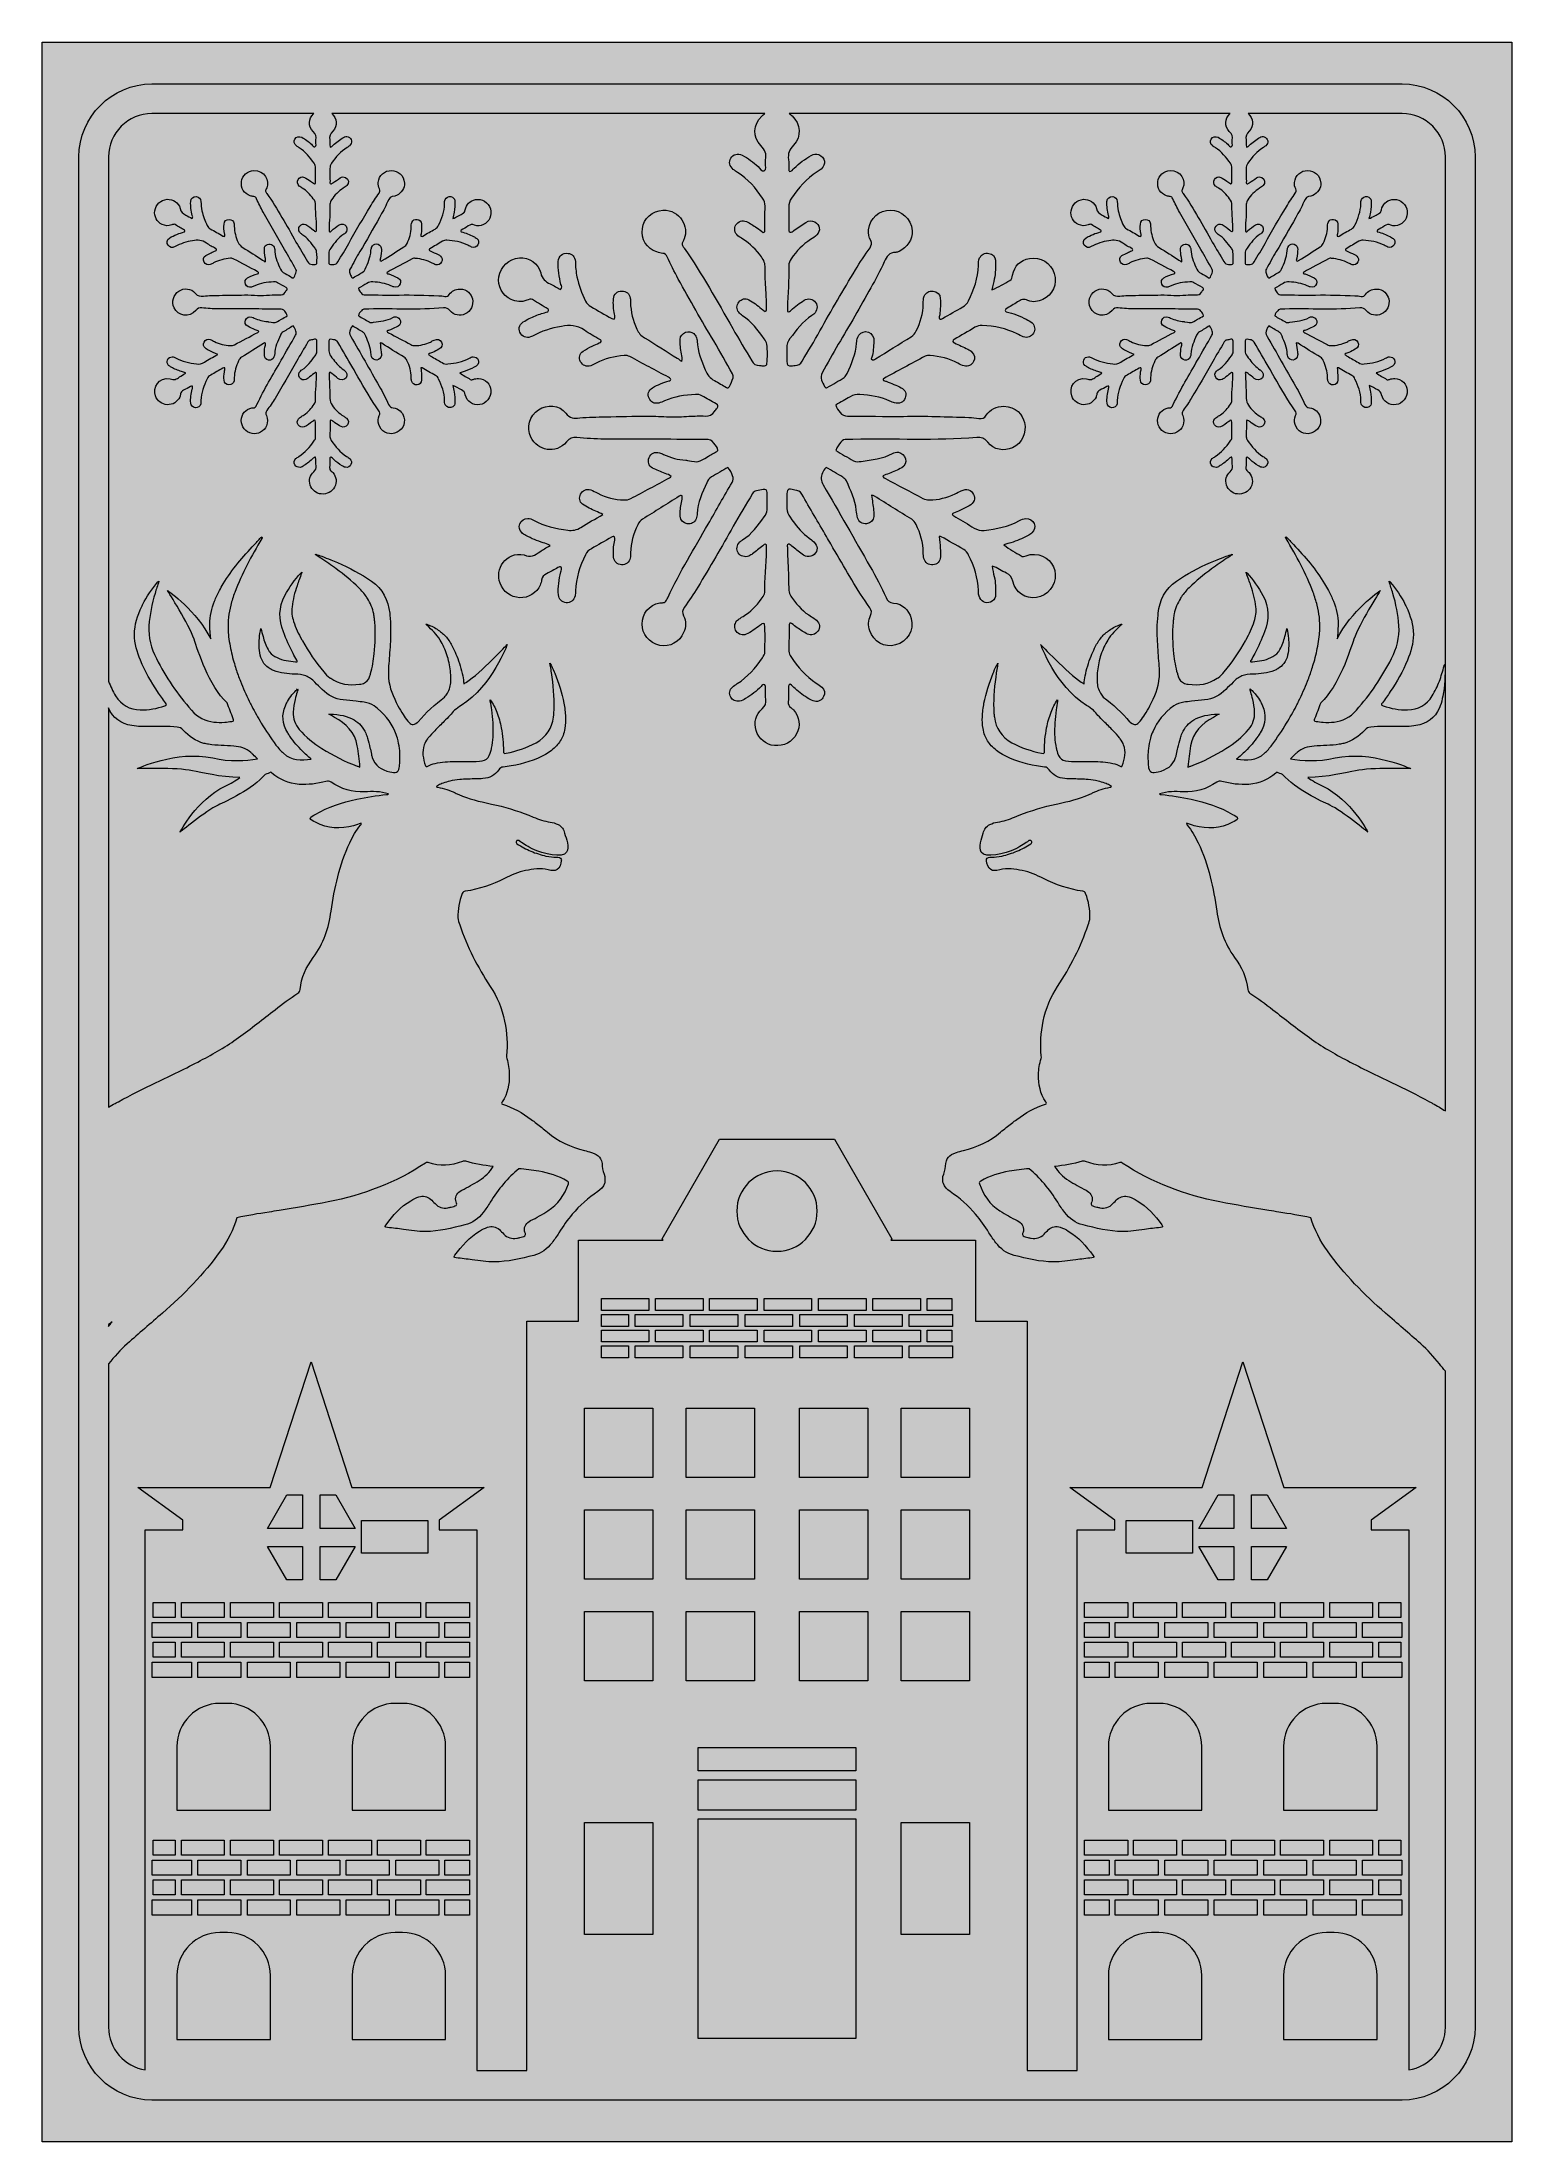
# Model space of a CAD drawing. Header units: centimetres. Extents: x 0.3 to 13.7, y -19.6 to -0.4.
import ezdxf

# ---------------------------------------------------------------- set-up
doc = ezdxf.new("R2010")
doc.units = ezdxf.units.CM
doc.header["$MEASUREMENT"] = 0
doc.layers.add('Layer 1', color=7, linetype='Continuous')

# ---------------------------------------------------------------- blocks, each defined once
blk = doc.blocks.new('block 3')
at = {"layer": 'Layer 1', "true_color": 0x2e3543}
h = blk.add_hatch(color=159, dxfattribs=at)
h.dxf.hatch_style = 2
h.paths.add_polyline_path([(13.717, -19.625), (0.253, -19.625), (0.253, -0.39), (13.717, -0.39)])
at = {"layer": 'Layer 1', "lineweight": 0}
blk.add_lwpolyline([(13.717, -19.625), (0.253, -19.625), (0.253, -0.39), (13.717, -0.39), (13.717, -19.625)], dxfattribs=at)
blk = doc.blocks.new('block 2')
at = {"layer": 'Layer 1'}
blk.add_blockref('block 3', (0, 0), dxfattribs=at)

msp = doc.modelspace()

# ---------------------------------------------------------------- hatches: boundary and pattern name
at = {"layer": 'Layer 1', "true_color": 0xebe715}
h = msp.add_hatch(color=2, dxfattribs=at)
h.dxf.hatch_style = 2
edge = h.paths.add_edge_path()
edge.add_spline(control_points=[(12.71, -0.774), (12.71, -0.774), (1.26, -0.774), (1.26, -0.774), (0.891, -0.774), (0.591, -1.074), (0.591, -1.443), (0.591, -1.443), (0.591, -18.572), (0.591, -18.572), (0.591, -18.941), (0.891, -19.241), (1.26, -19.241), (1.26, -19.241), (12.71, -19.241), (12.71, -19.241), (13.079, -19.241), (13.379, -18.941), (13.379, -18.572), (13.379, -18.572), (13.379, -1.443), (13.379, -1.443), (13.379, -1.074), (13.079, -0.774), (12.71, -0.774)], knot_values=[0, 0, 0, 0, 1, 1, 1, 2, 2, 2, 3, 3, 3, 4, 4, 4, 5, 5, 5, 6, 6, 6, 7, 7, 7, 8, 8, 8, 8], degree=3, periodic=1)
edge = h.paths.add_edge_path()
edge.add_spline(control_points=[(0.862, -6.489), (0.902, -6.583), (0.975, -6.635), (1.077, -6.652), (1.131, -6.661), (1.185, -6.661), (1.239, -6.66), (1.323, -6.659), (1.407, -6.655), (1.491, -6.665), (1.513, -6.667), (1.53, -6.675), (1.546, -6.693), (1.599, -6.75), (1.661, -6.793), (1.736, -6.814), (1.737, -6.814), (1.737, -6.814), (1.737, -6.814), (1.75, -6.818), (1.764, -6.821), (1.779, -6.823), (1.855, -6.835), (1.932, -6.834), (2.009, -6.84), (2.068, -6.844), (2.122, -6.86), (2.166, -6.898), (2.173, -6.904), (2.18, -6.91), (2.187, -6.917), (2.2, -6.931), (2.214, -6.943), (2.227, -6.957), (2.118, -6.975), (1.974, -6.983), (1.817, -6.948), (1.485, -6.875), (1.123, -7.046), (1.123, -7.046), (1.123, -7.046), (1.485, -7.034), (1.63, -7.065), (1.708, -7.081), (1.889, -7.124), (2.066, -7.127), (2.026, -7.156), (1.98, -7.183), (1.929, -7.207), (1.67, -7.328), (1.517, -7.628), (1.517, -7.628), (1.517, -7.628), (1.752, -7.434), (1.865, -7.38), (1.946, -7.342), (2.176, -7.239), (2.298, -7.099), (2.316, -7.093), (2.334, -7.086), (2.35, -7.078), (2.353, -7.081), (2.356, -7.084), (2.359, -7.086), (2.43, -7.145), (2.51, -7.184), (2.607, -7.19), (2.691, -7.195), (2.773, -7.185), (2.854, -7.162), (2.872, -7.157), (2.885, -7.16), (2.9, -7.17), (2.994, -7.231), (3.094, -7.266), (3.208, -7.258), (3.244, -7.256), (3.281, -7.256), (3.317, -7.257), (3.354, -7.258), (3.389, -7.266), (3.425, -7.277), (3.42, -7.284), (3.414, -7.283), (3.409, -7.283), (3.317, -7.292), (3.226, -7.306), (3.135, -7.326), (3.003, -7.356), (2.874, -7.396), (2.756, -7.465), (2.739, -7.475), (2.709, -7.483), (2.71, -7.501), (2.711, -7.518), (2.739, -7.527), (2.757, -7.537), (2.869, -7.599), (2.987, -7.598), (3.107, -7.569), (3.131, -7.564), (3.153, -7.554), (3.177, -7.546), (3.178, -7.555), (3.174, -7.559), (3.171, -7.563), (3.128, -7.611), (3.1, -7.669), (3.072, -7.726), (3.022, -7.825), (2.988, -7.928), (2.961, -8.036), (2.936, -8.14), (2.915, -8.244), (2.901, -8.35), (2.88, -8.505), (2.831, -8.648), (2.738, -8.775), (2.673, -8.862), (2.627, -8.959), (2.617, -9.07), (2.615, -9.085), (2.608, -9.093), (2.597, -9.101), (2.524, -9.149), (2.455, -9.2), (2.387, -9.254), (2.277, -9.34), (2.166, -9.427), (2.053, -9.509), (1.943, -9.589), (1.824, -9.657), (1.704, -9.72), (1.57, -9.791), (1.435, -9.857), (1.299, -9.922), (1.182, -9.978), (1.065, -10.034), (0.952, -10.097), (0.942, -10.101), (0.933, -10.107), (0.924, -10.112), (0.903, -10.123), (0.883, -10.135), (0.862, -10.147), (0.862, -10.147), (0.862, -6.489), (0.862, -6.489)], knot_values=[0, 0, 0, 0, 1, 1, 1, 2, 2, 2, 3, 3, 3, 4, 4, 4, 5, 5, 5, 6, 6, 6, 7, 7, 7, 8, 8, 8, 9, 9, 9, 10, 10, 10, 11, 11, 11, 12, 12, 12, 13, 13, 13, 14, 14, 14, 15, 15, 15, 16, 16, 16, 17, 17, 17, 18, 18, 18, 19, 19, 19, 20, 20, 20, 21, 21, 21, 22, 22, 22, 23, 23, 23, 24, 24, 24, 25, 25, 25, 26, 26, 26, 27, 27, 27, 28, 28, 28, 29, 29, 29, 30, 30, 30, 31, 31, 31, 32, 32, 32, 33, 33, 33, 34, 34, 34, 35, 35, 35, 36, 36, 36, 37, 37, 37, 38, 38, 38, 39, 39, 39, 40, 40, 40, 41, 41, 41, 42, 42, 42, 43, 43, 43, 44, 44, 44, 45, 45, 45, 46, 46, 46, 47, 47, 47, 48, 48, 48, 49, 49, 49, 49], degree=3, periodic=1)
edge = h.paths.add_edge_path()
edge.add_spline(control_points=[(0.862, -12.138), (0.874, -12.129), (0.885, -12.121), (0.896, -12.112), (0.885, -12.126), (0.874, -12.14), (0.862, -12.154), (0.862, -12.154), (0.862, -12.138), (0.862, -12.138)], knot_values=[0, 0, 0, 0, 1, 1, 1, 2, 2, 2, 3, 3, 3, 3], degree=3, periodic=1)
h.paths.add_polyline_path([(1.623, -14.866), (1.623, -15.004), (1.263, -15.004), (1.263, -14.866)])
h.paths.add_polyline_path([(1.271, -14.82), (1.271, -14.682), (1.473, -14.682), (1.473, -14.82)])
h.paths.add_polyline_path([(3.719, -17.362), (3.325, -17.362), (3.325, -17.223), (3.719, -17.223)])
h.paths.add_polyline_path([(3.887, -17.407), (3.887, -17.546), (3.493, -17.546), (3.493, -17.407)])
h.paths.add_polyline_path([(1.681, -15.23), (2.075, -15.23), (2.075, -15.369), (1.681, -15.369)])
h.paths.add_polyline_path([(1.529, -15.184), (1.529, -15.046), (1.922, -15.046), (1.922, -15.184)])
h.paths.add_polyline_path([(3.272, -15.046), (3.272, -15.184), (2.878, -15.184), (2.878, -15.046)])
h.paths.add_polyline_path([(3.038, -15.004), (3.038, -14.866), (3.432, -14.866), (3.432, -15.004)])
h.paths.add_polyline_path([(2.429, -16.859), (2.822, -16.859), (2.822, -16.998), (2.429, -16.998)])
h.paths.add_polyline_path([(2.134, -15.369), (2.134, -15.23), (2.527, -15.23), (2.527, -15.369)])
h.paths.add_polyline_path([(2.586, -15.369), (2.586, -15.23), (2.98, -15.23), (2.98, -15.369)])
h.paths.add_polyline_path([(2.878, -16.859), (3.272, -16.859), (3.272, -16.998), (2.878, -16.998)])
h.paths.add_polyline_path([(3.432, -15.23), (3.432, -15.369), (3.038, -15.369), (3.038, -15.23)])
h.paths.add_polyline_path([(2.98, -15.004), (2.586, -15.004), (2.586, -14.866), (2.98, -14.866)])
h.paths.add_polyline_path([(2.822, -15.046), (2.822, -15.184), (2.429, -15.184), (2.429, -15.046)])
h.paths.add_polyline_path([(2.527, -15.004), (2.134, -15.004), (2.134, -14.866), (2.527, -14.866)])
h.paths.add_polyline_path([(2.372, -15.046), (2.372, -15.184), (1.979, -15.184), (1.979, -15.046)])
edge = h.paths.add_edge_path()
edge.add_spline(control_points=[(1.882, -15.608), (1.882, -15.608), (1.951, -15.608), (1.951, -15.608), (2.168, -15.608), (2.345, -15.785), (2.345, -16.002), (2.345, -16.002), (2.345, -16.586), (2.345, -16.586), (2.345, -16.586), (1.488, -16.586), (1.488, -16.586), (1.488, -16.586), (1.488, -16.002), (1.488, -16.002), (1.488, -15.785), (1.665, -15.608), (1.882, -15.608)], knot_values=[0, 0, 0, 0, 1, 1, 1, 2, 2, 2, 3, 3, 3, 4, 4, 4, 5, 5, 5, 6, 6, 6, 6], degree=3, periodic=1)
h.paths.add_polyline_path([(2.372, -16.859), (2.372, -16.998), (1.979, -16.998), (1.979, -16.859)])
h.paths.add_polyline_path([(1.529, -16.859), (1.922, -16.859), (1.922, -16.998), (1.529, -16.998)])
h.paths.add_polyline_path([(1.681, -17.043), (2.075, -17.043), (2.075, -17.182), (1.681, -17.182)])
h.paths.add_polyline_path([(1.922, -17.223), (1.922, -17.362), (1.529, -17.362), (1.529, -17.223)])
h.paths.add_polyline_path([(1.681, -17.407), (2.075, -17.407), (2.075, -17.546), (1.681, -17.546)])
h.paths.add_polyline_path([(1.979, -17.362), (1.979, -17.223), (2.372, -17.223), (2.372, -17.362)])
h.paths.add_polyline_path([(2.134, -17.182), (2.134, -17.043), (2.527, -17.043), (2.527, -17.182)])
h.paths.add_polyline_path([(2.429, -17.223), (2.822, -17.223), (2.822, -17.362), (2.429, -17.362)])
h.paths.add_polyline_path([(2.586, -17.182), (2.586, -17.043), (2.98, -17.043), (2.98, -17.182)])
h.paths.add_polyline_path([(2.878, -17.223), (3.272, -17.223), (3.272, -17.362), (2.878, -17.362)])
h.paths.add_polyline_path([(3.038, -17.182), (3.038, -17.043), (3.432, -17.043), (3.432, -17.182)])
h.paths.add_polyline_path([(3.493, -17.182), (3.493, -17.043), (3.887, -17.043), (3.887, -17.182)])
h.paths.add_polyline_path([(3.719, -16.998), (3.325, -16.998), (3.325, -16.859), (3.719, -16.859)])
edge = h.paths.add_edge_path()
edge.add_spline(control_points=[(3.094, -16.586), (3.094, -16.586), (3.094, -16.002), (3.094, -16.002), (3.094, -15.785), (3.27, -15.608), (3.488, -15.608), (3.488, -15.608), (3.556, -15.608), (3.556, -15.608), (3.774, -15.608), (3.95, -15.785), (3.95, -16.002), (3.95, -16.002), (3.95, -16.586), (3.95, -16.586), (3.95, -16.586), (3.094, -16.586), (3.094, -16.586)], knot_values=[0, 0, 0, 0, 1, 1, 1, 2, 2, 2, 3, 3, 3, 4, 4, 4, 5, 5, 5, 6, 6, 6, 6], degree=3, periodic=1)
h.paths.add_polyline_path([(3.887, -15.369), (3.493, -15.369), (3.493, -15.23), (3.887, -15.23)])
h.paths.add_polyline_path([(3.719, -15.184), (3.325, -15.184), (3.325, -15.046), (3.719, -15.046)])
h.paths.add_polyline_path([(3.493, -15.004), (3.493, -14.866), (3.887, -14.866), (3.887, -15.004)])
h.paths.add_polyline_path([(3.719, -14.82), (3.325, -14.82), (3.325, -14.682), (3.719, -14.682)])
h.paths.add_polyline_path([(3.178, -14.232), (3.178, -13.931), (3.786, -13.931), (3.786, -14.232)])
h.paths.add_polyline_path([(3.272, -14.682), (3.272, -14.82), (2.878, -14.82), (2.878, -14.682)])
h.paths.add_polyline_path([(3.122, -14.169), (2.944, -14.476), (2.801, -14.476), (2.801, -14.169)])
h.paths.add_polyline_path([(2.801, -14.005), (2.801, -13.698), (2.944, -13.698), (3.122, -14.005)])
h.paths.add_polyline_path([(2.822, -14.682), (2.822, -14.82), (2.429, -14.82), (2.429, -14.682)])
h.paths.add_polyline_path([(2.638, -14.005), (2.317, -14.005), (2.495, -13.698), (2.638, -13.698)])
h.paths.add_polyline_path([(2.638, -14.169), (2.638, -14.476), (2.495, -14.476), (2.317, -14.169)])
h.paths.add_polyline_path([(2.372, -14.682), (2.372, -14.82), (1.979, -14.82), (1.979, -14.682)])
h.paths.add_polyline_path([(2.075, -14.866), (2.075, -15.004), (1.681, -15.004), (1.681, -14.866)])
h.paths.add_polyline_path([(1.922, -14.82), (1.529, -14.82), (1.529, -14.682), (1.922, -14.682)])
h.paths.add_polyline_path([(1.473, -15.046), (1.473, -15.184), (1.271, -15.184), (1.271, -15.046)])
h.paths.add_polyline_path([(1.623, -15.23), (1.623, -15.369), (1.263, -15.369), (1.263, -15.23)])
h.paths.add_polyline_path([(1.473, -16.859), (1.473, -16.998), (1.271, -16.998), (1.271, -16.859)])
h.paths.add_polyline_path([(1.623, -17.043), (1.623, -17.182), (1.263, -17.182), (1.263, -17.043)])
h.paths.add_polyline_path([(1.473, -17.223), (1.473, -17.362), (1.271, -17.362), (1.271, -17.223)])
h.paths.add_polyline_path([(1.623, -17.407), (1.623, -17.546), (1.263, -17.546), (1.263, -17.407)])
edge = h.paths.add_edge_path()
edge.add_spline(control_points=[(2.345, -18.685), (2.345, -18.685), (1.488, -18.685), (1.488, -18.685), (1.488, -18.685), (1.488, -18.101), (1.488, -18.101), (1.488, -17.883), (1.665, -17.707), (1.882, -17.707), (1.882, -17.707), (1.951, -17.707), (1.951, -17.707), (2.168, -17.707), (2.345, -17.883), (2.345, -18.101), (2.345, -18.101), (2.345, -18.685), (2.345, -18.685)], knot_values=[0, 0, 0, 0, 1, 1, 1, 2, 2, 2, 3, 3, 3, 4, 4, 4, 5, 5, 5, 6, 6, 6, 6], degree=3, periodic=1)
h.paths.add_polyline_path([(2.527, -17.546), (2.134, -17.546), (2.134, -17.407), (2.527, -17.407)])
h.paths.add_polyline_path([(2.98, -17.546), (2.586, -17.546), (2.586, -17.407), (2.98, -17.407)])
h.paths.add_polyline_path([(3.038, -17.407), (3.432, -17.407), (3.432, -17.546), (3.038, -17.546)])
edge = h.paths.add_edge_path()
edge.add_spline(control_points=[(3.95, -18.685), (3.95, -18.685), (3.094, -18.685), (3.094, -18.685), (3.094, -18.685), (3.094, -18.101), (3.094, -18.101), (3.094, -17.883), (3.27, -17.707), (3.488, -17.707), (3.488, -17.707), (3.556, -17.707), (3.556, -17.707), (3.774, -17.707), (3.95, -17.883), (3.95, -18.101), (3.95, -18.101), (3.95, -18.685), (3.95, -18.685)], knot_values=[0, 0, 0, 0, 1, 1, 1, 2, 2, 2, 3, 3, 3, 4, 4, 4, 5, 5, 5, 6, 6, 6, 6], degree=3, periodic=1)
h.paths.add_polyline_path([(4.167, -17.546), (3.942, -17.546), (3.942, -17.407), (4.167, -17.407)])
h.paths.add_polyline_path([(4.167, -17.362), (3.773, -17.362), (3.773, -17.223), (4.167, -17.223)])
h.paths.add_polyline_path([(4.167, -17.182), (3.942, -17.182), (3.942, -17.043), (4.167, -17.043)])
h.paths.add_polyline_path([(4.167, -16.998), (3.773, -16.998), (3.773, -16.859), (4.167, -16.859)])
h.paths.add_polyline_path([(4.167, -15.369), (3.942, -15.369), (3.942, -15.23), (4.167, -15.23)])
h.paths.add_polyline_path([(4.167, -15.184), (3.773, -15.184), (3.773, -15.046), (4.167, -15.046)])
h.paths.add_polyline_path([(4.167, -15.004), (3.942, -15.004), (3.942, -14.866), (4.167, -14.866)])
h.paths.add_polyline_path([(4.167, -14.82), (3.773, -14.82), (3.773, -14.682), (4.167, -14.682)])
h.paths.add_polyline_path([(5.847, -17.724), (5.221, -17.724), (5.221, -16.699), (5.847, -16.699)])
h.paths.add_polyline_path([(5.847, -15.4), (5.221, -15.4), (5.221, -14.765), (5.847, -14.765)])
h.paths.add_polyline_path([(5.847, -14.469), (5.221, -14.469), (5.221, -13.834), (5.847, -13.834)])
h.paths.add_polyline_path([(5.847, -13.538), (5.221, -13.538), (5.221, -12.903), (5.847, -12.903)])
h.paths.add_polyline_path([(8.594, -12.045), (8.594, -12.155), (8.196, -12.155), (8.196, -12.045)])
h.paths.add_polyline_path([(8.361, -12.009), (8.361, -11.899), (8.585, -11.899), (8.585, -12.009)])
h.paths.add_polyline_path([(7.128, -12.045), (7.128, -12.155), (6.692, -12.155), (6.692, -12.045)])
h.paths.add_polyline_path([(6.866, -12.009), (6.866, -11.899), (7.302, -11.899), (7.302, -12.009)])
h.paths.add_polyline_path([(6.804, -12.188), (6.804, -12.297), (6.367, -12.297), (6.367, -12.188)])
h.paths.add_polyline_path([(6.626, -12.333), (6.626, -12.443), (6.19, -12.443), (6.19, -12.333)])
h.paths.add_polyline_path([(6.308, -12.297), (5.872, -12.297), (5.872, -12.188), (6.308, -12.188)])
h.paths.add_polyline_path([(6.152, -13.834), (6.778, -13.834), (6.778, -14.469), (6.152, -14.469)])
h.paths.add_polyline_path([(6.152, -13.538), (6.152, -12.903), (6.778, -12.903), (6.778, -13.538)])
h.paths.add_polyline_path([(6.692, -12.443), (6.692, -12.333), (7.128, -12.333), (7.128, -12.443)])
h.paths.add_polyline_path([(6.866, -12.297), (6.866, -12.188), (7.302, -12.188), (7.302, -12.297)])
h.paths.add_polyline_path([(7.193, -12.333), (7.629, -12.333), (7.629, -12.443), (7.193, -12.443)])
h.paths.add_polyline_path([(7.365, -12.297), (7.365, -12.188), (7.801, -12.188), (7.801, -12.297)])
h.paths.add_polyline_path([(7.694, -12.333), (8.13, -12.333), (8.13, -12.443), (7.694, -12.443)])
h.paths.add_polyline_path([(7.863, -12.297), (7.863, -12.188), (8.299, -12.188), (8.299, -12.297)])
h.paths.add_polyline_path([(8.196, -12.333), (8.594, -12.333), (8.594, -12.443), (8.196, -12.443)])
h.paths.add_polyline_path([(8.361, -12.297), (8.361, -12.188), (8.585, -12.188), (8.585, -12.297)])
h.paths.add_polyline_path([(8.299, -12.009), (7.863, -12.009), (7.863, -11.899), (8.299, -11.899)])
h.paths.add_polyline_path([(8.13, -12.045), (8.13, -12.155), (7.694, -12.155), (7.694, -12.045)])
h.paths.add_polyline_path([(7.801, -12.009), (7.365, -12.009), (7.365, -11.899), (7.801, -11.899)])
h.paths.add_polyline_path([(7.629, -12.045), (7.629, -12.155), (7.193, -12.155), (7.193, -12.045)])
edge = h.paths.add_edge_path()
edge.add_spline(control_points=[(6.985, -11.466), (6.782, -11.466), (6.617, -11.302), (6.617, -11.098), (6.617, -10.895), (6.782, -10.73), (6.985, -10.73), (7.188, -10.73), (7.353, -10.895), (7.353, -11.098), (7.353, -11.302), (7.188, -11.466), (6.985, -11.466)], knot_values=[0, 0, 0, 0, 1, 1, 1, 2, 2, 2, 3, 3, 3, 4, 4, 4, 4], degree=3, periodic=1)
h.paths.add_polyline_path([(6.804, -11.899), (6.804, -12.009), (6.367, -12.009), (6.367, -11.899)])
h.paths.add_polyline_path([(6.626, -12.045), (6.626, -12.155), (6.19, -12.155), (6.19, -12.045)])
h.paths.add_polyline_path([(6.308, -12.009), (5.872, -12.009), (5.872, -11.899), (6.308, -11.899)])
h.paths.add_polyline_path([(6.122, -12.045), (6.122, -12.155), (5.686, -12.155), (5.686, -12.045)])
h.paths.add_polyline_path([(5.812, -12.009), (5.376, -12.009), (5.376, -11.899), (5.812, -11.899)])
h.paths.add_polyline_path([(5.625, -12.045), (5.625, -12.155), (5.376, -12.155), (5.376, -12.045)])
h.paths.add_polyline_path([(5.812, -12.188), (5.812, -12.297), (5.376, -12.297), (5.376, -12.188)])
h.paths.add_polyline_path([(5.625, -12.333), (5.625, -12.443), (5.376, -12.443), (5.376, -12.333)])
h.paths.add_polyline_path([(6.122, -12.443), (5.686, -12.443), (5.686, -12.333), (6.122, -12.333)])
h.paths.add_polyline_path([(6.152, -14.765), (6.778, -14.765), (6.778, -15.4), (6.152, -15.4)])
h.paths.add_polyline_path([(7.707, -18.677), (6.263, -18.677), (6.263, -16.664), (7.707, -16.664)])
h.paths.add_polyline_path([(7.707, -16.587), (6.263, -16.587), (6.263, -16.309), (7.707, -16.309)])
h.paths.add_polyline_path([(7.707, -16.225), (6.263, -16.225), (6.263, -16.013), (7.707, -16.013)])
h.paths.add_polyline_path([(7.818, -15.4), (7.192, -15.4), (7.192, -14.765), (7.818, -14.765)])
h.paths.add_polyline_path([(7.818, -14.469), (7.192, -14.469), (7.192, -13.834), (7.818, -13.834)])
h.paths.add_polyline_path([(7.818, -13.538), (7.192, -13.538), (7.192, -12.903), (7.818, -12.903)])
h.paths.add_polyline_path([(8.749, -17.724), (8.123, -17.724), (8.123, -16.699), (8.749, -16.699)])
h.paths.add_polyline_path([(8.749, -15.4), (8.123, -15.4), (8.123, -14.765), (8.749, -14.765)])
h.paths.add_polyline_path([(8.749, -14.469), (8.123, -14.469), (8.123, -13.834), (8.749, -13.834)])
h.paths.add_polyline_path([(8.749, -13.538), (8.123, -13.538), (8.123, -12.903), (8.749, -12.903)])
h.paths.add_polyline_path([(12.289, -14.866), (12.289, -15.004), (11.895, -15.004), (11.895, -14.866)])
h.paths.add_polyline_path([(12.048, -14.82), (12.048, -14.682), (12.441, -14.682), (12.441, -14.82)])
h.paths.add_polyline_path([(10.251, -17.362), (10.251, -17.223), (10.645, -17.223), (10.645, -17.362)])
h.paths.add_polyline_path([(10.477, -17.407), (10.477, -17.546), (10.083, -17.546), (10.083, -17.407)])
h.paths.add_polyline_path([(11.443, -15.369), (11.443, -15.23), (11.836, -15.23), (11.836, -15.369)])
h.paths.add_polyline_path([(11.598, -16.859), (11.991, -16.859), (11.991, -16.998), (11.598, -16.998)])
h.paths.add_polyline_path([(11.092, -16.859), (11.092, -16.998), (10.698, -16.998), (10.698, -16.859)])
h.paths.add_polyline_path([(10.932, -15.369), (10.538, -15.369), (10.538, -15.23), (10.932, -15.23)])
h.paths.add_polyline_path([(10.99, -15.369), (10.99, -15.23), (11.384, -15.23), (11.384, -15.369)])
h.paths.add_polyline_path([(11.148, -16.859), (11.541, -16.859), (11.541, -16.998), (11.148, -16.998)])
h.paths.add_polyline_path([(11.598, -15.184), (11.598, -15.046), (11.991, -15.046), (11.991, -15.184)])
h.paths.add_polyline_path([(11.836, -15.004), (11.443, -15.004), (11.443, -14.866), (11.836, -14.866)])
h.paths.add_polyline_path([(11.541, -15.046), (11.541, -15.184), (11.148, -15.184), (11.148, -15.046)])
h.paths.add_polyline_path([(11.384, -15.004), (10.99, -15.004), (10.99, -14.866), (11.384, -14.866)])
h.paths.add_polyline_path([(11.092, -15.046), (11.092, -15.184), (10.698, -15.184), (10.698, -15.046)])
h.paths.add_polyline_path([(10.932, -15.004), (10.538, -15.004), (10.538, -14.866), (10.932, -14.866)])
h.paths.add_polyline_path([(10.645, -14.82), (10.251, -14.82), (10.251, -14.682), (10.645, -14.682)])
h.paths.add_polyline_path([(10.477, -14.866), (10.477, -15.004), (10.083, -15.004), (10.083, -14.866)])
h.paths.add_polyline_path([(10.251, -15.046), (10.645, -15.046), (10.645, -15.184), (10.251, -15.184)])
h.paths.add_polyline_path([(10.477, -15.23), (10.477, -15.369), (10.083, -15.369), (10.083, -15.23)])
edge = h.paths.add_edge_path()
edge.add_spline(control_points=[(10.414, -15.608), (10.414, -15.608), (10.482, -15.608), (10.482, -15.608), (10.7, -15.608), (10.876, -15.785), (10.876, -16.002), (10.876, -16.002), (10.876, -16.586), (10.876, -16.586), (10.876, -16.586), (10.02, -16.586), (10.02, -16.586), (10.02, -16.586), (10.02, -16.002), (10.02, -16.002), (10.02, -15.785), (10.196, -15.608), (10.414, -15.608)], knot_values=[0, 0, 0, 0, 1, 1, 1, 2, 2, 2, 3, 3, 3, 4, 4, 4, 5, 5, 5, 6, 6, 6, 6], degree=3, periodic=1)
h.paths.add_polyline_path([(10.251, -16.859), (10.645, -16.859), (10.645, -16.998), (10.251, -16.998)])
h.paths.add_polyline_path([(10.477, -17.043), (10.477, -17.182), (10.083, -17.182), (10.083, -17.043)])
h.paths.add_polyline_path([(10.538, -17.182), (10.538, -17.043), (10.932, -17.043), (10.932, -17.182)])
h.paths.add_polyline_path([(10.698, -17.223), (11.092, -17.223), (11.092, -17.362), (10.698, -17.362)])
h.paths.add_polyline_path([(10.99, -17.182), (10.99, -17.043), (11.384, -17.043), (11.384, -17.182)])
h.paths.add_polyline_path([(11.148, -17.223), (11.541, -17.223), (11.541, -17.362), (11.148, -17.362)])
h.paths.add_polyline_path([(11.443, -17.182), (11.443, -17.043), (11.836, -17.043), (11.836, -17.182)])
h.paths.add_polyline_path([(11.598, -17.223), (11.991, -17.223), (11.991, -17.362), (11.598, -17.362)])
h.paths.add_polyline_path([(11.895, -17.407), (12.289, -17.407), (12.289, -17.546), (11.895, -17.546)])
h.paths.add_polyline_path([(12.048, -17.362), (12.048, -17.223), (12.441, -17.223), (12.441, -17.362)])
h.paths.add_polyline_path([(12.289, -17.182), (11.895, -17.182), (11.895, -17.043), (12.289, -17.043)])
h.paths.add_polyline_path([(12.048, -16.998), (12.048, -16.859), (12.441, -16.859), (12.441, -16.998)])
edge = h.paths.add_edge_path()
edge.add_spline(control_points=[(11.625, -16.586), (11.625, -16.586), (11.625, -16.002), (11.625, -16.002), (11.625, -15.785), (11.802, -15.608), (12.019, -15.608), (12.019, -15.608), (12.088, -15.608), (12.088, -15.608), (12.305, -15.608), (12.482, -15.785), (12.482, -16.002), (12.482, -16.002), (12.482, -16.586), (12.482, -16.586), (12.482, -16.586), (11.625, -16.586), (11.625, -16.586)], knot_values=[0, 0, 0, 0, 1, 1, 1, 2, 2, 2, 3, 3, 3, 4, 4, 4, 5, 5, 5, 6, 6, 6, 6], degree=3, periodic=1)
h.paths.add_polyline_path([(12.289, -15.369), (11.895, -15.369), (11.895, -15.23), (12.289, -15.23)])
h.paths.add_polyline_path([(12.048, -15.184), (12.048, -15.046), (12.441, -15.046), (12.441, -15.184)])
h.paths.add_polyline_path([(11.991, -14.82), (11.598, -14.82), (11.598, -14.682), (11.991, -14.682)])
h.paths.add_polyline_path([(11.653, -14.169), (11.475, -14.476), (11.332, -14.476), (11.332, -14.169)])
h.paths.add_polyline_path([(11.332, -14.005), (11.332, -13.698), (11.475, -13.698), (11.653, -14.005)])
h.paths.add_polyline_path([(11.541, -14.682), (11.541, -14.82), (11.148, -14.82), (11.148, -14.682)])
h.paths.add_polyline_path([(11.169, -14.005), (10.848, -14.005), (11.026, -13.698), (11.169, -13.698)])
h.paths.add_polyline_path([(11.169, -14.169), (11.169, -14.476), (11.026, -14.476), (10.848, -14.169)])
h.paths.add_polyline_path([(11.092, -14.682), (11.092, -14.82), (10.698, -14.82), (10.698, -14.682)])
h.paths.add_polyline_path([(10.792, -14.232), (10.184, -14.232), (10.184, -13.931), (10.792, -13.931)])
h.paths.add_polyline_path([(10.197, -14.682), (10.197, -14.82), (9.803, -14.82), (9.803, -14.682)])
h.paths.add_polyline_path([(10.028, -14.866), (10.028, -15.004), (9.803, -15.004), (9.803, -14.866)])
h.paths.add_polyline_path([(10.197, -15.046), (10.197, -15.184), (9.803, -15.184), (9.803, -15.046)])
h.paths.add_polyline_path([(10.028, -15.23), (10.028, -15.369), (9.803, -15.369), (9.803, -15.23)])
h.paths.add_polyline_path([(10.197, -16.859), (10.197, -16.998), (9.803, -16.998), (9.803, -16.859)])
h.paths.add_polyline_path([(10.028, -17.043), (10.028, -17.182), (9.803, -17.182), (9.803, -17.043)])
h.paths.add_polyline_path([(10.197, -17.223), (10.197, -17.362), (9.803, -17.362), (9.803, -17.223)])
h.paths.add_polyline_path([(10.028, -17.407), (10.028, -17.546), (9.803, -17.546), (9.803, -17.407)])
edge = h.paths.add_edge_path()
edge.add_spline(control_points=[(10.876, -18.685), (10.876, -18.685), (10.02, -18.685), (10.02, -18.685), (10.02, -18.685), (10.02, -18.101), (10.02, -18.101), (10.02, -17.883), (10.196, -17.707), (10.414, -17.707), (10.414, -17.707), (10.482, -17.707), (10.482, -17.707), (10.7, -17.707), (10.876, -17.883), (10.876, -18.101), (10.876, -18.101), (10.876, -18.685), (10.876, -18.685)], knot_values=[0, 0, 0, 0, 1, 1, 1, 2, 2, 2, 3, 3, 3, 4, 4, 4, 5, 5, 5, 6, 6, 6, 6], degree=3, periodic=1)
h.paths.add_polyline_path([(10.932, -17.546), (10.538, -17.546), (10.538, -17.407), (10.932, -17.407)])
h.paths.add_polyline_path([(11.384, -17.546), (10.99, -17.546), (10.99, -17.407), (11.384, -17.407)])
h.paths.add_polyline_path([(11.443, -17.407), (11.836, -17.407), (11.836, -17.546), (11.443, -17.546)])
edge = h.paths.add_edge_path()
edge.add_spline(control_points=[(12.482, -18.685), (12.482, -18.685), (11.625, -18.685), (11.625, -18.685), (11.625, -18.685), (11.625, -18.101), (11.625, -18.101), (11.625, -17.883), (11.802, -17.707), (12.019, -17.707), (12.019, -17.707), (12.088, -17.707), (12.088, -17.707), (12.305, -17.707), (12.482, -17.883), (12.482, -18.101), (12.482, -18.101), (12.482, -18.685), (12.482, -18.685)], knot_values=[0, 0, 0, 0, 1, 1, 1, 2, 2, 2, 3, 3, 3, 4, 4, 4, 5, 5, 5, 6, 6, 6, 6], degree=3, periodic=1)
h.paths.add_polyline_path([(12.707, -17.546), (12.347, -17.546), (12.347, -17.407), (12.707, -17.407)])
h.paths.add_polyline_path([(12.497, -17.362), (12.497, -17.223), (12.699, -17.223), (12.699, -17.362)])
h.paths.add_polyline_path([(12.707, -17.182), (12.347, -17.182), (12.347, -17.043), (12.707, -17.043)])
h.paths.add_polyline_path([(12.497, -16.998), (12.497, -16.859), (12.699, -16.859), (12.699, -16.998)])
h.paths.add_polyline_path([(12.707, -15.369), (12.347, -15.369), (12.347, -15.23), (12.707, -15.23)])
h.paths.add_polyline_path([(12.497, -15.184), (12.497, -15.046), (12.699, -15.046), (12.699, -15.184)])
h.paths.add_polyline_path([(12.707, -15.004), (12.347, -15.004), (12.347, -14.866), (12.707, -14.866)])
h.paths.add_polyline_path([(12.497, -14.82), (12.497, -14.682), (12.699, -14.682), (12.699, -14.82)])
edge = h.paths.add_edge_path()
edge.add_spline(control_points=[(13.108, -10.181), (13.089, -10.17), (13.071, -10.158), (13.052, -10.147), (13.031, -10.135), (13.011, -10.123), (12.99, -10.112), (12.981, -10.107), (12.972, -10.101), (12.962, -10.097), (12.849, -10.034), (12.732, -9.978), (12.615, -9.922), (12.479, -9.857), (12.344, -9.791), (12.21, -9.72), (12.09, -9.657), (11.972, -9.589), (11.861, -9.509), (11.748, -9.427), (11.637, -9.34), (11.527, -9.254), (11.459, -9.2), (11.39, -9.149), (11.317, -9.101), (11.306, -9.093), (11.299, -9.085), (11.297, -9.07), (11.287, -8.959), (11.241, -8.862), (11.176, -8.775), (11.083, -8.648), (11.034, -8.505), (11.013, -8.35), (10.999, -8.244), (10.978, -8.14), (10.953, -8.036), (10.927, -7.928), (10.892, -7.825), (10.842, -7.726), (10.814, -7.669), (10.786, -7.611), (10.743, -7.563), (10.74, -7.559), (10.736, -7.555), (10.737, -7.546), (10.761, -7.554), (10.783, -7.564), (10.807, -7.569), (10.927, -7.598), (11.045, -7.599), (11.157, -7.537), (11.175, -7.527), (11.203, -7.518), (11.204, -7.501), (11.205, -7.483), (11.175, -7.475), (11.158, -7.465), (11.04, -7.396), (10.911, -7.356), (10.779, -7.326), (10.688, -7.306), (10.597, -7.292), (10.505, -7.283), (10.5, -7.283), (10.494, -7.284), (10.489, -7.277), (10.525, -7.266), (10.56, -7.258), (10.597, -7.257), (10.633, -7.256), (10.67, -7.256), (10.706, -7.258), (10.82, -7.266), (10.92, -7.231), (11.014, -7.17), (11.029, -7.16), (11.042, -7.157), (11.06, -7.162), (11.141, -7.185), (11.223, -7.195), (11.307, -7.19), (11.404, -7.184), (11.484, -7.145), (11.555, -7.086), (11.558, -7.084), (11.561, -7.081), (11.564, -7.078), (11.58, -7.086), (11.598, -7.093), (11.616, -7.099), (11.738, -7.239), (11.968, -7.342), (12.049, -7.38), (12.162, -7.434), (12.397, -7.628), (12.397, -7.628), (12.397, -7.628), (12.244, -7.328), (11.985, -7.207), (11.934, -7.183), (11.888, -7.156), (11.848, -7.127), (12.025, -7.124), (12.206, -7.081), (12.284, -7.065), (12.429, -7.034), (12.791, -7.046), (12.791, -7.046), (12.791, -7.046), (12.429, -6.875), (12.097, -6.948), (11.94, -6.983), (11.796, -6.975), (11.687, -6.957), (11.7, -6.943), (11.714, -6.931), (11.727, -6.917), (11.734, -6.91), (11.741, -6.904), (11.748, -6.898), (11.792, -6.86), (11.846, -6.844), (11.905, -6.84), (11.982, -6.834), (12.059, -6.835), (12.135, -6.823), (12.15, -6.821), (12.164, -6.818), (12.177, -6.814), (12.177, -6.814), (12.177, -6.814), (12.178, -6.814), (12.253, -6.793), (12.315, -6.75), (12.368, -6.693), (12.384, -6.675), (12.401, -6.667), (12.423, -6.665), (12.507, -6.655), (12.591, -6.659), (12.675, -6.66), (12.729, -6.661), (12.783, -6.661), (12.837, -6.652), (12.939, -6.635), (13.012, -6.583), (13.052, -6.489), (13.055, -6.483), (13.058, -6.476), (13.06, -6.469), (13.07, -6.441), (13.078, -6.412), (13.084, -6.383), (13.104, -6.288), (13.106, -6.191), (13.103, -6.092), (13.094, -6.093), (13.096, -6.101), (13.095, -6.105), (13.083, -6.153), (13.069, -6.199), (13.052, -6.245), (13.034, -6.291), (13.013, -6.336), (12.987, -6.379), (12.935, -6.464), (12.86, -6.506), (12.761, -6.508), (12.684, -6.51), (12.61, -6.495), (12.537, -6.47), (12.518, -6.464), (12.518, -6.458), (12.53, -6.443), (12.555, -6.409), (12.579, -6.375), (12.602, -6.34), (12.663, -6.25), (12.717, -6.155), (12.759, -6.053), (12.79, -5.978), (12.814, -5.901), (12.814, -5.818), (12.814, -5.727), (12.787, -5.643), (12.748, -5.562), (12.746, -5.556), (12.743, -5.55), (12.74, -5.544), (12.702, -5.469), (12.655, -5.401), (12.602, -5.337), (12.599, -5.334), (12.597, -5.33), (12.591, -5.33), (12.603, -5.367), (12.615, -5.403), (12.626, -5.44), (12.655, -5.537), (12.675, -5.636), (12.682, -5.737), (12.689, -5.844), (12.661, -5.943), (12.614, -6.037), (12.527, -6.209), (12.419, -6.366), (12.292, -6.511), (12.233, -6.578), (12.164, -6.61), (12.088, -6.619), (12.056, -6.623), (12.022, -6.623), (11.988, -6.62), (11.966, -6.619), (11.945, -6.615), (11.923, -6.613), (11.913, -6.613), (11.908, -6.61), (11.906, -6.606), (11.905, -6.602), (11.906, -6.596), (11.909, -6.588), (11.929, -6.54), (11.948, -6.492), (11.965, -6.443), (12.134, -6.287), (12.233, -5.967), (12.269, -5.859), (12.316, -5.722), (12.502, -5.431), (12.512, -5.414), (12.497, -5.425), (12.244, -5.599), (12.116, -5.858), (12.119, -5.836), (12.12, -5.813), (12.122, -5.79), (12.122, -5.79), (12.122, -5.788), (12.122, -5.788), (12.122, -5.778), (12.123, -5.767), (12.123, -5.757), (12.124, -5.746), (12.124, -5.735), (12.124, -5.724), (12.125, -5.649), (12.108, -5.579), (12.081, -5.511), (12.069, -5.478), (12.053, -5.446), (12.036, -5.414), (12.025, -5.394), (12.014, -5.374), (12.001, -5.354), (11.922, -5.222), (11.822, -5.103), (11.715, -4.992), (11.692, -4.969), (11.67, -4.945), (11.648, -4.921), (11.639, -4.931), (11.646, -4.935), (11.648, -4.939), (11.743, -5.097), (11.83, -5.259), (11.896, -5.431), (11.91, -5.47), (11.923, -5.509), (11.932, -5.548), (11.951, -5.622), (11.96, -5.697), (11.957, -5.773), (11.957, -5.773), (11.957, -5.774), (11.957, -5.774), (11.957, -5.778), (11.956, -5.783), (11.956, -5.788), (11.956, -5.798), (11.955, -5.808), (11.954, -5.818), (11.951, -5.847), (11.947, -5.875), (11.942, -5.903), (11.932, -5.959), (11.92, -6.014), (11.904, -6.068), (11.898, -6.089), (11.891, -6.11), (11.885, -6.131), (11.872, -6.17), (11.859, -6.207), (11.844, -6.244), (11.82, -6.307), (11.793, -6.368), (11.763, -6.429), (11.755, -6.444), (11.748, -6.459), (11.74, -6.474), (11.713, -6.526), (11.683, -6.578), (11.653, -6.629), (11.611, -6.697), (11.566, -6.764), (11.518, -6.83), (11.498, -6.857), (11.474, -6.882), (11.45, -6.905), (11.377, -6.974), (11.289, -6.967), (11.195, -6.959), (11.224, -6.932), (11.25, -6.909), (11.275, -6.885), (11.318, -6.843), (11.357, -6.799), (11.391, -6.749), (11.398, -6.739), (11.405, -6.728), (11.411, -6.717), (11.462, -6.635), (11.467, -6.552), (11.432, -6.469), (11.427, -6.457), (11.421, -6.445), (11.414, -6.432), (11.402, -6.41), (11.388, -6.39), (11.372, -6.371), (11.361, -6.357), (11.349, -6.344), (11.336, -6.331), (11.331, -6.326), (11.326, -6.321), (11.32, -6.316), (11.316, -6.326), (11.32, -6.333), (11.323, -6.34), (11.324, -6.341), (11.324, -6.343), (11.325, -6.344), (11.331, -6.366), (11.337, -6.388), (11.342, -6.411), (11.342, -6.411), (11.342, -6.411), (11.342, -6.411), (11.352, -6.449), (11.358, -6.488), (11.36, -6.527), (11.363, -6.588), (11.343, -6.64), (11.305, -6.687), (11.247, -6.758), (11.174, -6.812), (11.097, -6.861), (10.996, -6.927), (10.888, -6.98), (10.775, -7.022), (10.767, -7.025), (10.76, -7.028), (10.749, -7.031), (10.753, -6.964), (10.763, -6.901), (10.773, -6.837), (10.795, -6.71), (10.877, -6.634), (10.982, -6.576), (10.994, -6.568), (11.007, -6.562), (11.021, -6.554), (11.026, -6.552), (11.03, -6.549), (11.035, -6.547), (11.031, -6.547), (11.027, -6.547), (11.023, -6.547), (10.937, -6.548), (10.861, -6.563), (10.802, -6.599), (10.756, -6.627), (10.72, -6.666), (10.696, -6.722), (10.69, -6.736), (10.684, -6.751), (10.68, -6.768), (10.672, -6.796), (10.664, -6.825), (10.657, -6.855), (10.652, -6.873), (10.648, -6.893), (10.644, -6.912), (10.644, -6.913), (10.644, -6.914), (10.644, -6.915), (10.642, -6.926), (10.639, -6.935), (10.636, -6.944), (10.613, -7.02), (10.552, -7.057), (10.476, -7.075), (10.421, -7.089), (10.398, -7.082), (10.389, -7.038), (10.388, -7.031), (10.387, -7.023), (10.386, -7.014), (10.381, -6.961), (10.381, -6.91), (10.387, -6.862), (10.391, -6.83), (10.397, -6.798), (10.405, -6.768), (10.412, -6.745), (10.42, -6.723), (10.429, -6.702), (10.467, -6.614), (10.53, -6.537), (10.619, -6.471), (10.647, -6.451), (10.678, -6.442), (10.71, -6.437), (10.734, -6.433), (10.759, -6.432), (10.783, -6.429), (10.823, -6.425), (10.863, -6.421), (10.902, -6.416), (10.978, -6.408), (11.042, -6.373), (11.095, -6.32), (11.118, -6.298), (11.142, -6.277), (11.163, -6.253), (11.187, -6.226), (11.214, -6.209), (11.244, -6.197), (11.275, -6.185), (11.309, -6.181), (11.345, -6.18), (11.411, -6.178), (11.478, -6.172), (11.541, -6.146), (11.552, -6.142), (11.562, -6.137), (11.572, -6.131), (11.595, -6.118), (11.614, -6.102), (11.628, -6.082), (11.645, -6.061), (11.656, -6.035), (11.662, -6.005), (11.668, -5.977), (11.671, -5.949), (11.672, -5.921), (11.673, -5.899), (11.672, -5.876), (11.67, -5.853), (11.668, -5.823), (11.663, -5.792), (11.656, -5.761), (11.65, -5.786), (11.643, -5.81), (11.637, -5.835), (11.627, -5.877), (11.612, -5.917), (11.592, -5.955), (11.587, -5.963), (11.583, -5.97), (11.578, -5.977), (11.559, -6), (11.535, -6.016), (11.508, -6.029), (11.454, -6.054), (11.398, -6.063), (11.34, -6.066), (11.338, -6.066), (11.337, -6.067), (11.335, -6.067), (11.32, -6.068), (11.319, -6.063), (11.327, -6.052), (11.339, -6.032), (11.351, -6.011), (11.361, -5.991), (11.396, -5.927), (11.424, -5.86), (11.45, -5.793), (11.493, -5.681), (11.496, -5.569), (11.436, -5.459), (11.396, -5.384), (11.347, -5.317), (11.29, -5.254), (11.289, -5.253), (11.288, -5.252), (11.286, -5.251), (11.285, -5.25), (11.283, -5.249), (11.281, -5.247), (11.282, -5.25), (11.283, -5.253), (11.284, -5.256), (11.299, -5.297), (11.313, -5.334), (11.326, -5.371), (11.347, -5.434), (11.363, -5.498), (11.371, -5.564), (11.376, -5.61), (11.372, -5.654), (11.357, -5.697), (11.337, -5.755), (11.312, -5.811), (11.282, -5.865), (11.28, -5.869), (11.278, -5.872), (11.276, -5.875), (11.219, -5.976), (11.156, -6.072), (11.081, -6.16), (11.063, -6.181), (11.045, -6.198), (11.026, -6.213), (11.023, -6.215), (11.019, -6.217), (11.016, -6.218), (10.94, -6.273), (10.849, -6.285), (10.752, -6.272), (10.748, -6.272), (10.744, -6.271), (10.74, -6.271), (10.708, -6.266), (10.684, -6.25), (10.669, -6.222), (10.666, -6.217), (10.664, -6.211), (10.661, -6.204), (10.658, -6.194), (10.654, -6.184), (10.652, -6.174), (10.634, -6.116), (10.625, -6.055), (10.618, -5.994), (10.607, -5.898), (10.605, -5.802), (10.613, -5.705), (10.614, -5.694), (10.615, -5.683), (10.616, -5.671), (10.618, -5.657), (10.62, -5.643), (10.623, -5.629), (10.633, -5.577), (10.653, -5.53), (10.68, -5.486), (10.683, -5.481), (10.686, -5.476), (10.69, -5.471), (10.71, -5.442), (10.733, -5.415), (10.759, -5.389), (10.824, -5.326), (10.894, -5.269), (10.966, -5.216), (11.012, -5.183), (11.058, -5.15), (11.106, -5.119), (11.111, -5.115), (11.117, -5.112), (11.123, -5.108), (11.134, -5.101), (11.145, -5.093), (11.156, -5.086), (11.156, -5.084), (11.155, -5.082), (11.154, -5.081), (11.136, -5.088), (11.118, -5.094), (11.099, -5.101), (11.071, -5.111), (11.044, -5.122), (11.016, -5.133), (10.995, -5.141), (10.975, -5.15), (10.955, -5.159), (10.846, -5.206), (10.74, -5.26), (10.643, -5.329), (10.541, -5.401), (10.49, -5.5), (10.476, -5.623), (10.476, -5.628), (10.475, -5.633), (10.475, -5.639), (10.47, -5.679), (10.468, -5.721), (10.468, -5.762), (10.468, -5.775), (10.468, -5.789), (10.468, -5.803), (10.469, -5.872), (10.474, -5.941), (10.479, -6.01), (10.483, -6.073), (10.491, -6.138), (10.488, -6.201), (10.488, -6.205), (10.488, -6.209), (10.487, -6.214), (10.481, -6.306), (10.442, -6.388), (10.401, -6.47), (10.387, -6.498), (10.371, -6.525), (10.354, -6.551), (10.342, -6.571), (10.327, -6.591), (10.311, -6.61), (10.279, -6.646), (10.264, -6.65), (10.224, -6.624), (10.221, -6.622), (10.218, -6.62), (10.215, -6.618), (10.15, -6.533), (10.059, -6.455), (9.974, -6.391), (9.965, -6.379), (9.956, -6.368), (9.948, -6.355), (9.927, -6.321), (9.918, -6.284), (9.917, -6.245), (9.917, -6.237), (9.917, -6.229), (9.917, -6.221), (9.917, -6.197), (9.918, -6.174), (9.921, -6.151), (9.926, -6.1), (9.936, -6.05), (9.952, -6.002), (9.968, -5.956), (9.989, -5.911), (10.016, -5.868), (10.047, -5.816), (10.089, -5.773), (10.135, -5.733), (10.138, -5.729), (10.142, -5.726), (10.145, -5.721), (10.135, -5.724), (10.125, -5.727), (10.116, -5.731), (10.081, -5.744), (10.05, -5.762), (10.021, -5.784), (9.993, -5.803), (9.97, -5.826), (9.95, -5.851), (9.928, -5.879), (9.91, -5.91), (9.894, -5.943), (9.883, -5.966), (9.872, -5.99), (9.863, -6.014), (9.838, -6.073), (9.82, -6.134), (9.808, -6.197), (9.803, -6.22), (9.8, -6.243), (9.798, -6.267), (9.798, -6.268), (9.798, -6.269), (9.797, -6.27), (9.788, -6.264), (9.779, -6.258), (9.772, -6.253), (9.647, -6.172), (9.4, -5.908), (9.4, -5.908), (9.4, -5.908), (9.534, -6.285), (9.821, -6.467), (9.843, -6.481), (9.864, -6.496), (9.884, -6.511), (9.897, -6.527), (9.911, -6.542), (9.925, -6.558), (9.942, -6.576), (9.96, -6.594), (9.977, -6.612), (10.006, -6.641), (10.035, -6.669), (10.063, -6.698), (10.083, -6.719), (10.104, -6.741), (10.123, -6.765), (10.125, -6.767), (10.127, -6.769), (10.129, -6.772), (10.143, -6.791), (10.154, -6.81), (10.16, -6.828), (10.183, -6.89), (10.172, -6.955), (10.148, -7.02), (10.145, -7.029), (10.14, -7.029), (10.133, -7.025), (10.109, -7.013), (10.085, -7.004), (10.06, -6.998), (10.001, -6.983), (9.939, -6.981), (9.878, -6.98), (9.813, -6.979), (9.748, -6.981), (9.684, -6.98), (9.596, -6.978), (9.567, -6.957), (9.547, -6.877), (9.546, -6.874), (9.545, -6.87), (9.545, -6.867), (9.544, -6.864), (9.543, -6.861), (9.543, -6.858), (9.528, -6.791), (9.526, -6.724), (9.529, -6.656), (9.529, -6.646), (9.529, -6.636), (9.53, -6.626), (9.532, -6.586), (9.536, -6.547), (9.542, -6.508), (9.546, -6.482), (9.55, -6.455), (9.555, -6.429), (9.555, -6.426), (9.555, -6.423), (9.555, -6.415), (9.542, -6.433), (9.531, -6.451), (9.522, -6.469), (9.512, -6.488), (9.504, -6.508), (9.496, -6.528), (9.478, -6.575), (9.464, -6.624), (9.455, -6.673), (9.441, -6.742), (9.435, -6.813), (9.435, -6.884), (9.435, -6.906), (9.429, -6.91), (9.409, -6.905), (9.314, -6.884), (9.222, -6.856), (9.136, -6.808), (9.041, -6.754), (8.99, -6.676), (8.976, -6.574), (8.974, -6.563), (8.973, -6.552), (8.972, -6.541), (8.964, -6.43), (8.974, -6.319), (8.988, -6.209), (8.989, -6.205), (8.989, -6.201), (8.99, -6.197), (8.995, -6.157), (9.001, -6.119), (9.009, -6.08), (8.992, -6.104), (8.98, -6.131), (8.97, -6.158), (8.968, -6.162), (8.966, -6.167), (8.965, -6.171), (8.93, -6.261), (8.899, -6.352), (8.881, -6.447), (8.874, -6.488), (8.868, -6.529), (8.866, -6.571), (8.865, -6.606), (8.866, -6.641), (8.872, -6.677), (8.876, -6.7), (8.882, -6.721), (8.889, -6.741), (8.903, -6.777), (8.923, -6.808), (8.948, -6.836), (8.976, -6.866), (9.01, -6.892), (9.049, -6.915), (9.147, -6.971), (9.253, -7.001), (9.363, -7.021), (9.387, -7.025), (9.411, -7.029), (9.436, -7.031), (9.455, -7.033), (9.467, -7.041), (9.478, -7.057), (9.514, -7.105), (9.561, -7.133), (9.622, -7.137), (9.666, -7.14), (9.711, -7.14), (9.755, -7.141), (9.759, -7.141), (9.763, -7.141), (9.767, -7.141), (9.79, -7.142), (9.813, -7.143), (9.835, -7.145), (9.866, -7.148), (9.896, -7.153), (9.926, -7.16), (9.947, -7.165), (9.967, -7.171), (9.988, -7.179), (10.002, -7.184), (10.017, -7.19), (10.03, -7.198), (10.037, -7.201), (10.045, -7.203), (10.049, -7.21), (10.047, -7.218), (10.041, -7.215), (10.036, -7.216), (9.98, -7.227), (9.926, -7.243), (9.876, -7.268), (9.865, -7.274), (9.854, -7.279), (9.843, -7.283), (9.752, -7.324), (9.655, -7.347), (9.557, -7.367), (9.538, -7.371), (9.518, -7.375), (9.499, -7.38), (9.383, -7.407), (9.271, -7.444), (9.161, -7.489), (9.111, -7.51), (9.06, -7.527), (9.006, -7.535), (8.981, -7.539), (8.957, -7.546), (8.934, -7.558), (8.901, -7.575), (8.881, -7.601), (8.874, -7.638), (8.868, -7.667), (8.853, -7.694), (8.849, -7.724), (8.845, -7.757), (8.841, -7.789), (8.856, -7.811), (8.896, -7.869), (9.064, -7.829), (9.172, -7.779), (9.224, -7.754), (9.264, -7.727), (9.29, -7.707), (9.29, -7.707), (9.291, -7.706), (9.291, -7.706), (9.291, -7.706), (9.291, -7.706), (9.292, -7.705), (9.3, -7.7), (9.31, -7.702), (9.316, -7.71), (9.321, -7.718), (9.319, -7.729), (9.311, -7.734), (9.27, -7.762), (9.227, -7.783), (9.183, -7.802), (9.138, -7.821), (9.092, -7.835), (9.045, -7.847), (8.975, -7.863), (8.916, -7.847), (8.905, -7.874), (8.904, -7.877), (8.904, -7.881), (8.905, -7.889), (8.906, -7.917), (8.919, -7.956), (8.944, -7.971), (8.963, -7.983), (8.988, -7.982), (9.025, -7.972), (9.096, -7.953), (9.164, -7.968), (9.232, -7.98), (9.301, -7.992), (9.363, -8.022), (9.425, -8.052), (9.539, -8.108), (9.658, -8.151), (9.785, -8.169), (9.798, -8.171), (9.807, -8.176), (9.812, -8.19), (9.839, -8.262), (9.853, -8.335), (9.851, -8.412), (9.85, -8.435), (9.842, -8.455), (9.835, -8.476), (9.769, -8.677), (9.672, -8.863), (9.555, -9.04), (9.492, -9.137), (9.446, -9.243), (9.424, -9.358), (9.403, -9.464), (9.393, -9.57), (9.406, -9.677), (9.408, -9.686), (9.407, -9.694), (9.404, -9.702), (9.39, -9.75), (9.381, -9.799), (9.381, -9.848), (9.38, -9.937), (9.395, -10.022), (9.446, -10.098), (9.451, -10.106), (9.459, -10.114), (9.443, -10.119), (9.346, -10.149), (9.261, -10.2), (9.181, -10.258), (9.149, -10.282), (9.116, -10.307), (9.085, -10.333), (9.067, -10.347), (9.049, -10.361), (9.032, -10.375), (8.935, -10.462), (8.818, -10.51), (8.693, -10.543), (8.672, -10.548), (8.65, -10.554), (8.629, -10.561), (8.559, -10.584), (8.534, -10.613), (8.529, -10.687), (8.527, -10.721), (8.516, -10.752), (8.505, -10.783), (8.505, -10.783), (8.505, -10.834), (8.505, -10.834), (8.506, -10.838), (8.508, -10.842), (8.509, -10.846), (8.521, -10.876), (8.542, -10.902), (8.57, -10.92), (8.66, -10.978), (8.737, -11.048), (8.804, -11.127), (8.849, -11.18), (8.889, -11.236), (8.926, -11.297), (8.945, -11.328), (8.967, -11.358), (8.99, -11.388), (9.032, -11.446), (9.088, -11.486), (9.157, -11.504), (9.276, -11.534), (9.395, -11.563), (9.519, -11.564), (9.587, -11.565), (9.654, -11.554), (9.721, -11.544), (9.77, -11.538), (9.819, -11.532), (9.868, -11.526), (9.891, -11.523), (9.893, -11.521), (9.879, -11.503), (9.816, -11.417), (9.746, -11.336), (9.653, -11.281), (9.63, -11.267), (9.606, -11.255), (9.58, -11.247), (9.54, -11.233), (9.504, -11.241), (9.472, -11.268), (9.458, -11.281), (9.444, -11.294), (9.431, -11.309), (9.399, -11.344), (9.359, -11.354), (9.313, -11.347), (9.303, -11.345), (9.294, -11.343), (9.284, -11.34), (9.268, -11.335), (9.25, -11.333), (9.239, -11.324), (9.223, -11.312), (9.24, -11.295), (9.242, -11.281), (9.246, -11.235), (9.225, -11.206), (9.186, -11.186), (9.131, -11.159), (9.079, -11.128), (9.027, -11.096), (8.933, -11.037), (8.876, -10.951), (8.839, -10.849), (8.834, -10.834), (8.842, -10.83), (8.852, -10.823), (8.932, -10.774), (9.02, -10.749), (9.112, -10.733), (9.172, -10.722), (9.233, -10.715), (9.294, -10.71), (9.345, -10.752), (9.392, -10.799), (9.434, -10.849), (9.479, -10.902), (9.52, -10.958), (9.556, -11.018), (9.575, -11.05), (9.598, -11.08), (9.62, -11.11), (9.662, -11.168), (9.718, -11.208), (9.788, -11.225), (9.907, -11.255), (10.026, -11.285), (10.149, -11.286), (10.217, -11.286), (10.284, -11.275), (10.351, -11.266), (10.4, -11.26), (10.449, -11.254), (10.498, -11.248), (10.521, -11.245), (10.523, -11.243), (10.51, -11.224), (10.446, -11.138), (10.377, -11.058), (10.283, -11.003), (10.26, -10.989), (10.236, -10.977), (10.21, -10.968), (10.17, -10.955), (10.134, -10.963), (10.102, -10.99), (10.088, -11.003), (10.074, -11.016), (10.061, -11.03), (10.029, -11.066), (9.989, -11.076), (9.943, -11.068), (9.934, -11.066), (9.924, -11.064), (9.914, -11.062), (9.898, -11.057), (9.881, -11.055), (9.869, -11.046), (9.853, -11.034), (9.87, -11.017), (9.872, -11.002), (9.876, -10.957), (9.855, -10.927), (9.816, -10.908), (9.761, -10.88), (9.709, -10.85), (9.657, -10.818), (9.603, -10.784), (9.561, -10.74), (9.528, -10.69), (9.613, -10.681), (9.698, -10.667), (9.78, -10.642), (9.791, -10.638), (9.8, -10.64), (9.811, -10.644), (9.914, -10.683), (10.019, -10.693), (10.124, -10.654), (10.134, -10.65), (10.14, -10.652), (10.148, -10.658), (10.42, -10.839), (10.721, -10.952), (11.041, -11.014), (11.19, -11.043), (11.34, -11.068), (11.49, -11.093), (11.521, -11.098), (11.552, -11.103), (11.582, -11.107), (11.68, -11.123), (11.778, -11.138), (11.876, -11.159), (11.906, -11.268), (11.96, -11.369), (12.027, -11.463), (12.179, -11.677), (12.362, -11.862), (12.559, -12.033), (12.666, -12.126), (12.775, -12.22), (12.881, -12.314), (12.945, -12.369), (12.999, -12.433), (13.052, -12.498), (13.07, -12.52), (13.089, -12.542), (13.108, -12.565), (13.108, -12.565), (13.108, -18.572), (13.108, -18.572), (13.108, -18.771), (12.962, -18.935), (12.771, -18.965), (12.771, -18.965), (12.771, -14.018), (12.771, -14.018), (12.771, -14.018), (12.426, -14.018), (12.426, -14.018), (12.426, -14.018), (12.426, -13.929), (12.426, -13.929), (12.426, -13.929), (12.838, -13.63), (12.838, -13.63), (12.838, -13.63), (11.627, -13.63), (11.627, -13.63), (11.627, -13.63), (11.253, -12.478), (11.253, -12.478), (11.253, -12.478), (10.879, -13.63), (10.879, -13.63), (10.879, -13.63), (9.668, -13.63), (9.668, -13.63), (9.668, -13.63), (10.08, -13.929), (10.08, -13.929), (10.08, -13.929), (10.08, -14.018), (10.08, -14.018), (10.08, -14.018), (9.735, -14.018), (9.735, -14.018), (9.735, -14.018), (9.735, -18.97), (9.735, -18.97), (9.735, -18.97), (9.276, -18.97), (9.276, -18.97), (9.276, -18.97), (9.276, -12.107), (9.276, -12.107), (9.276, -12.107), (8.804, -12.107), (8.804, -12.107), (8.804, -12.107), (8.804, -11.365), (8.804, -11.365), (8.804, -11.365), (8.029, -11.365), (8.029, -11.365), (8.029, -11.365), (8.037, -11.351), (8.037, -11.351), (8.037, -11.351), (7.511, -10.439), (7.511, -10.439), (7.511, -10.439), (6.459, -10.439), (6.459, -10.439), (6.459, -10.439), (5.933, -11.351), (5.933, -11.351), (5.933, -11.351), (5.941, -11.365), (5.941, -11.365), (5.941, -11.365), (5.166, -11.365), (5.166, -11.365), (5.166, -11.365), (5.166, -12.107), (5.166, -12.107), (5.166, -12.107), (4.694, -12.107), (4.694, -12.107), (4.694, -12.107), (4.694, -18.97), (4.694, -18.97), (4.694, -18.97), (4.235, -18.97), (4.235, -18.97), (4.235, -18.97), (4.235, -14.018), (4.235, -14.018), (4.235, -14.018), (3.89, -14.018), (3.89, -14.018), (3.89, -14.018), (3.89, -13.929), (3.89, -13.929), (3.89, -13.929), (4.302, -13.63), (4.302, -13.63), (4.302, -13.63), (3.091, -13.63), (3.091, -13.63), (3.091, -13.63), (2.717, -12.478), (2.717, -12.478), (2.717, -12.478), (2.343, -13.63), (2.343, -13.63), (2.343, -13.63), (1.132, -13.63), (1.132, -13.63), (1.132, -13.63), (1.544, -13.929), (1.544, -13.929), (1.544, -13.929), (1.544, -14.018), (1.544, -14.018), (1.544, -14.018), (1.199, -14.018), (1.199, -14.018), (1.199, -14.018), (1.199, -18.965), (1.199, -18.965), (1.008, -18.935), (0.862, -18.771), (0.862, -18.572), (0.862, -18.572), (0.862, -12.498), (0.862, -12.498), (0.915, -12.433), (0.969, -12.369), (1.033, -12.314), (1.139, -12.22), (1.248, -12.126), (1.355, -12.033), (1.552, -11.862), (1.735, -11.677), (1.887, -11.463), (1.954, -11.369), (2.008, -11.268), (2.038, -11.159), (2.136, -11.138), (2.234, -11.123), (2.332, -11.107), (2.362, -11.103), (2.393, -11.098), (2.424, -11.093), (2.574, -11.068), (2.724, -11.043), (2.874, -11.014), (3.193, -10.952), (3.494, -10.839), (3.766, -10.658), (3.774, -10.652), (3.78, -10.65), (3.79, -10.654), (3.895, -10.693), (4, -10.683), (4.103, -10.644), (4.114, -10.64), (4.123, -10.638), (4.134, -10.642), (4.216, -10.667), (4.301, -10.681), (4.386, -10.69), (4.353, -10.74), (4.311, -10.784), (4.257, -10.818), (4.205, -10.85), (4.153, -10.88), (4.098, -10.908), (4.059, -10.927), (4.038, -10.957), (4.042, -11.002), (4.044, -11.017), (4.061, -11.034), (4.045, -11.046), (4.033, -11.055), (4.016, -11.057), (4, -11.062), (3.99, -11.064), (3.98, -11.066), (3.971, -11.068), (3.925, -11.076), (3.885, -11.066), (3.853, -11.03), (3.84, -11.016), (3.826, -11.003), (3.812, -10.99), (3.78, -10.963), (3.744, -10.955), (3.704, -10.968), (3.678, -10.977), (3.654, -10.989), (3.631, -11.003), (3.537, -11.058), (3.468, -11.138), (3.404, -11.224), (3.391, -11.243), (3.393, -11.245), (3.416, -11.248), (3.465, -11.254), (3.514, -11.26), (3.563, -11.266), (3.63, -11.275), (3.697, -11.286), (3.765, -11.286), (3.888, -11.285), (4.007, -11.255), (4.126, -11.225), (4.196, -11.208), (4.252, -11.168), (4.294, -11.11), (4.317, -11.08), (4.339, -11.05), (4.358, -11.018), (4.394, -10.958), (4.435, -10.902), (4.48, -10.849), (4.522, -10.799), (4.569, -10.752), (4.62, -10.71), (4.681, -10.715), (4.742, -10.722), (4.802, -10.733), (4.894, -10.749), (4.982, -10.774), (5.062, -10.823), (5.072, -10.83), (5.08, -10.834), (5.075, -10.849), (5.038, -10.951), (4.981, -11.037), (4.887, -11.096), (4.835, -11.128), (4.783, -11.159), (4.728, -11.186), (4.689, -11.206), (4.668, -11.235), (4.672, -11.281), (4.674, -11.295), (4.691, -11.312), (4.675, -11.324), (4.664, -11.333), (4.646, -11.335), (4.63, -11.34), (4.621, -11.343), (4.611, -11.345), (4.601, -11.347), (4.555, -11.354), (4.515, -11.344), (4.483, -11.309), (4.47, -11.294), (4.456, -11.281), (4.442, -11.268), (4.41, -11.241), (4.374, -11.233), (4.334, -11.247), (4.308, -11.255), (4.284, -11.267), (4.261, -11.281), (4.168, -11.336), (4.098, -11.417), (4.035, -11.503), (4.021, -11.521), (4.023, -11.523), (4.046, -11.526), (4.095, -11.532), (4.144, -11.538), (4.193, -11.544), (4.26, -11.554), (4.327, -11.565), (4.395, -11.564), (4.519, -11.563), (4.638, -11.534), (4.757, -11.504), (4.826, -11.486), (4.882, -11.446), (4.925, -11.388), (4.947, -11.358), (4.969, -11.328), (4.988, -11.297), (5.025, -11.236), (5.065, -11.18), (5.11, -11.127), (5.177, -11.048), (5.254, -10.978), (5.344, -10.92), (5.372, -10.902), (5.393, -10.876), (5.405, -10.846), (5.406, -10.842), (5.408, -10.838), (5.409, -10.834), (5.409, -10.834), (5.409, -10.783), (5.409, -10.783), (5.398, -10.752), (5.387, -10.721), (5.385, -10.687), (5.38, -10.613), (5.355, -10.584), (5.285, -10.561), (5.264, -10.554), (5.242, -10.548), (5.221, -10.543), (5.096, -10.51), (4.979, -10.462), (4.882, -10.375), (4.865, -10.361), (4.847, -10.347), (4.83, -10.333), (4.798, -10.307), (4.765, -10.282), (4.733, -10.258), (4.653, -10.2), (4.568, -10.149), (4.471, -10.119), (4.455, -10.114), (4.463, -10.106), (4.468, -10.098), (4.519, -10.022), (4.534, -9.937), (4.533, -9.848), (4.533, -9.799), (4.524, -9.75), (4.51, -9.702), (4.507, -9.694), (4.507, -9.686), (4.508, -9.677), (4.521, -9.57), (4.511, -9.464), (4.49, -9.358), (4.468, -9.243), (4.422, -9.137), (4.359, -9.04), (4.242, -8.863), (4.146, -8.677), (4.079, -8.476), (4.072, -8.455), (4.064, -8.435), (4.063, -8.412), (4.061, -8.335), (4.075, -8.262), (4.102, -8.19), (4.107, -8.176), (4.116, -8.171), (4.129, -8.169), (4.256, -8.151), (4.375, -8.108), (4.489, -8.052), (4.551, -8.022), (4.613, -7.992), (4.682, -7.98), (4.75, -7.968), (4.818, -7.953), (4.889, -7.972), (4.926, -7.982), (4.951, -7.983), (4.97, -7.971), (4.995, -7.956), (5.008, -7.917), (5.009, -7.889), (5.01, -7.881), (5.01, -7.877), (5.009, -7.874), (4.998, -7.847), (4.939, -7.863), (4.869, -7.847), (4.822, -7.835), (4.776, -7.821), (4.731, -7.802), (4.687, -7.783), (4.644, -7.762), (4.603, -7.734), (4.595, -7.729), (4.593, -7.718), (4.598, -7.71), (4.604, -7.702), (4.614, -7.7), (4.622, -7.705), (4.623, -7.706), (4.623, -7.706), (4.623, -7.706), (4.623, -7.706), (4.624, -7.707), (4.624, -7.707), (4.65, -7.727), (4.69, -7.754), (4.742, -7.779), (4.85, -7.829), (5.018, -7.869), (5.058, -7.811), (5.073, -7.789), (5.069, -7.757), (5.065, -7.724), (5.061, -7.694), (5.046, -7.667), (5.04, -7.638), (5.033, -7.601), (5.013, -7.575), (4.98, -7.558), (4.957, -7.546), (4.933, -7.539), (4.908, -7.535), (4.854, -7.527), (4.803, -7.51), (4.753, -7.489), (4.643, -7.444), (4.531, -7.407), (4.415, -7.38), (4.396, -7.375), (4.376, -7.371), (4.357, -7.367), (4.259, -7.347), (4.162, -7.324), (4.071, -7.283), (4.06, -7.279), (4.049, -7.274), (4.038, -7.268), (3.988, -7.243), (3.934, -7.227), (3.878, -7.216), (3.873, -7.215), (3.867, -7.218), (3.865, -7.21), (3.869, -7.203), (3.877, -7.201), (3.884, -7.198), (3.897, -7.19), (3.912, -7.184), (3.926, -7.179), (3.947, -7.171), (3.967, -7.165), (3.988, -7.16), (4.018, -7.153), (4.048, -7.148), (4.079, -7.145), (4.101, -7.143), (4.124, -7.142), (4.147, -7.141), (4.151, -7.141), (4.155, -7.141), (4.159, -7.141), (4.204, -7.14), (4.248, -7.14), (4.292, -7.137), (4.353, -7.133), (4.4, -7.105), (4.436, -7.057), (4.447, -7.041), (4.459, -7.033), (4.478, -7.031), (4.503, -7.029), (4.527, -7.025), (4.551, -7.021), (4.661, -7.001), (4.767, -6.971), (4.865, -6.915), (4.904, -6.892), (4.938, -6.866), (4.966, -6.836), (4.991, -6.808), (5.011, -6.777), (5.025, -6.741), (5.032, -6.721), (5.038, -6.7), (5.042, -6.677), (5.048, -6.641), (5.049, -6.606), (5.048, -6.571), (5.046, -6.529), (5.04, -6.488), (5.033, -6.447), (5.015, -6.352), (4.984, -6.261), (4.949, -6.171), (4.948, -6.167), (4.946, -6.162), (4.944, -6.158), (4.934, -6.131), (4.922, -6.104), (4.905, -6.08), (4.913, -6.119), (4.919, -6.157), (4.924, -6.197), (4.925, -6.201), (4.925, -6.205), (4.926, -6.209), (4.94, -6.319), (4.95, -6.43), (4.942, -6.541), (4.941, -6.552), (4.94, -6.563), (4.938, -6.574), (4.924, -6.676), (4.873, -6.754), (4.778, -6.808), (4.692, -6.856), (4.6, -6.884), (4.505, -6.905), (4.485, -6.91), (4.479, -6.906), (4.479, -6.884), (4.479, -6.813), (4.473, -6.742), (4.459, -6.673), (4.45, -6.624), (4.436, -6.575), (4.418, -6.528), (4.41, -6.508), (4.402, -6.488), (4.392, -6.469), (4.383, -6.451), (4.372, -6.433), (4.359, -6.415), (4.359, -6.423), (4.359, -6.426), (4.359, -6.429), (4.364, -6.455), (4.368, -6.482), (4.372, -6.508), (4.378, -6.547), (4.382, -6.586), (4.384, -6.626), (4.385, -6.636), (4.385, -6.646), (4.385, -6.656), (4.388, -6.724), (4.386, -6.791), (4.371, -6.858), (4.371, -6.861), (4.37, -6.864), (4.369, -6.867), (4.369, -6.87), (4.368, -6.874), (4.367, -6.877), (4.347, -6.957), (4.318, -6.978), (4.23, -6.98), (4.166, -6.981), (4.101, -6.979), (4.036, -6.98), (3.975, -6.981), (3.913, -6.983), (3.854, -6.998), (3.829, -7.004), (3.805, -7.013), (3.781, -7.025), (3.774, -7.029), (3.769, -7.029), (3.766, -7.02), (3.742, -6.955), (3.731, -6.89), (3.754, -6.828), (3.76, -6.81), (3.771, -6.791), (3.785, -6.772), (3.787, -6.769), (3.789, -6.767), (3.791, -6.765), (3.81, -6.741), (3.831, -6.719), (3.851, -6.698), (3.879, -6.669), (3.908, -6.641), (3.937, -6.612), (3.954, -6.594), (3.972, -6.576), (3.989, -6.558), (4.003, -6.542), (4.017, -6.527), (4.03, -6.511), (4.05, -6.496), (4.071, -6.481), (4.093, -6.467), (4.38, -6.285), (4.514, -5.908), (4.514, -5.908), (4.514, -5.908), (4.267, -6.172), (4.142, -6.253), (4.135, -6.258), (4.126, -6.264), (4.117, -6.27), (4.116, -6.269), (4.116, -6.268), (4.116, -6.267), (4.114, -6.243), (4.111, -6.22), (4.106, -6.197), (4.094, -6.134), (4.076, -6.073), (4.052, -6.014), (4.042, -5.99), (4.031, -5.966), (4.02, -5.943), (4.004, -5.91), (3.986, -5.879), (3.964, -5.851), (3.944, -5.826), (3.921, -5.803), (3.893, -5.784), (3.864, -5.762), (3.833, -5.744), (3.798, -5.731), (3.789, -5.727), (3.779, -5.724), (3.769, -5.721), (3.772, -5.726), (3.776, -5.729), (3.779, -5.733), (3.825, -5.773), (3.867, -5.816), (3.899, -5.868), (3.925, -5.911), (3.946, -5.956), (3.962, -6.002), (3.978, -6.05), (3.988, -6.1), (3.994, -6.151), (3.996, -6.174), (3.997, -6.197), (3.997, -6.221), (3.997, -6.229), (3.997, -6.237), (3.997, -6.245), (3.996, -6.284), (3.987, -6.321), (3.966, -6.355), (3.958, -6.368), (3.949, -6.379), (3.94, -6.391), (3.855, -6.455), (3.764, -6.533), (3.699, -6.618), (3.696, -6.62), (3.693, -6.622), (3.69, -6.624), (3.65, -6.65), (3.635, -6.646), (3.603, -6.61), (3.587, -6.591), (3.572, -6.571), (3.56, -6.551), (3.543, -6.525), (3.527, -6.498), (3.513, -6.47), (3.472, -6.388), (3.433, -6.306), (3.427, -6.214), (3.426, -6.209), (3.426, -6.205), (3.426, -6.201), (3.423, -6.138), (3.431, -6.073), (3.435, -6.01), (3.44, -5.941), (3.445, -5.872), (3.446, -5.803), (3.446, -5.789), (3.446, -5.775), (3.446, -5.762), (3.446, -5.721), (3.444, -5.679), (3.439, -5.639), (3.439, -5.633), (3.438, -5.628), (3.438, -5.623), (3.424, -5.5), (3.373, -5.401), (3.271, -5.329), (3.174, -5.26), (3.068, -5.206), (2.959, -5.159), (2.939, -5.15), (2.919, -5.141), (2.898, -5.133), (2.87, -5.122), (2.843, -5.111), (2.815, -5.101), (2.796, -5.094), (2.779, -5.088), (2.76, -5.081), (2.76, -5.082), (2.758, -5.084), (2.758, -5.086), (2.769, -5.093), (2.78, -5.101), (2.791, -5.108), (2.797, -5.112), (2.803, -5.115), (2.808, -5.119), (2.856, -5.15), (2.902, -5.183), (2.948, -5.216), (3.02, -5.269), (3.09, -5.326), (3.155, -5.389), (3.181, -5.415), (3.204, -5.442), (3.224, -5.471), (3.228, -5.476), (3.231, -5.481), (3.234, -5.486), (3.261, -5.53), (3.281, -5.577), (3.291, -5.629), (3.294, -5.643), (3.296, -5.657), (3.298, -5.671), (3.299, -5.683), (3.3, -5.694), (3.301, -5.705), (3.309, -5.802), (3.307, -5.898), (3.296, -5.994), (3.289, -6.055), (3.28, -6.116), (3.262, -6.174), (3.26, -6.184), (3.256, -6.194), (3.253, -6.204), (3.25, -6.211), (3.248, -6.217), (3.245, -6.222), (3.23, -6.25), (3.206, -6.266), (3.174, -6.271), (3.17, -6.271), (3.166, -6.272), (3.162, -6.272), (3.065, -6.285), (2.974, -6.273), (2.898, -6.218), (2.895, -6.217), (2.891, -6.215), (2.888, -6.213), (2.869, -6.198), (2.851, -6.181), (2.833, -6.16), (2.758, -6.072), (2.695, -5.976), (2.638, -5.875), (2.636, -5.872), (2.634, -5.869), (2.632, -5.865), (2.602, -5.811), (2.577, -5.755), (2.557, -5.697), (2.542, -5.654), (2.538, -5.61), (2.543, -5.564), (2.551, -5.498), (2.567, -5.434), (2.589, -5.371), (2.601, -5.334), (2.615, -5.297), (2.63, -5.256), (2.631, -5.253), (2.632, -5.25), (2.633, -5.247), (2.631, -5.249), (2.629, -5.25), (2.628, -5.251), (2.626, -5.252), (2.625, -5.253), (2.624, -5.254), (2.567, -5.317), (2.518, -5.384), (2.478, -5.459), (2.418, -5.569), (2.421, -5.681), (2.464, -5.793), (2.49, -5.86), (2.518, -5.927), (2.553, -5.991), (2.563, -6.011), (2.575, -6.032), (2.587, -6.052), (2.595, -6.063), (2.594, -6.068), (2.579, -6.067), (2.577, -6.067), (2.576, -6.066), (2.574, -6.066), (2.516, -6.063), (2.46, -6.054), (2.406, -6.029), (2.38, -6.016), (2.355, -6), (2.336, -5.977), (2.331, -5.97), (2.327, -5.963), (2.323, -5.955), (2.302, -5.917), (2.287, -5.877), (2.277, -5.835), (2.271, -5.81), (2.264, -5.786), (2.258, -5.761), (2.251, -5.792), (2.246, -5.823), (2.244, -5.853), (2.242, -5.876), (2.241, -5.899), (2.242, -5.921), (2.243, -5.949), (2.246, -5.977), (2.252, -6.005), (2.258, -6.035), (2.269, -6.061), (2.286, -6.082), (2.3, -6.102), (2.319, -6.118), (2.342, -6.131), (2.352, -6.137), (2.362, -6.142), (2.373, -6.146), (2.436, -6.172), (2.503, -6.178), (2.569, -6.18), (2.605, -6.181), (2.639, -6.185), (2.67, -6.197), (2.7, -6.209), (2.727, -6.226), (2.751, -6.253), (2.772, -6.277), (2.796, -6.298), (2.819, -6.32), (2.872, -6.373), (2.936, -6.408), (3.012, -6.416), (3.051, -6.421), (3.091, -6.425), (3.131, -6.429), (3.155, -6.432), (3.18, -6.433), (3.204, -6.437), (3.236, -6.442), (3.267, -6.451), (3.295, -6.471), (3.384, -6.537), (3.447, -6.614), (3.485, -6.702), (3.494, -6.723), (3.502, -6.745), (3.509, -6.768), (3.517, -6.798), (3.523, -6.83), (3.527, -6.862), (3.533, -6.91), (3.533, -6.961), (3.528, -7.014), (3.527, -7.023), (3.526, -7.031), (3.525, -7.038), (3.516, -7.082), (3.493, -7.089), (3.438, -7.075), (3.362, -7.057), (3.301, -7.02), (3.278, -6.944), (3.275, -6.935), (3.272, -6.926), (3.27, -6.915), (3.27, -6.914), (3.27, -6.913), (3.27, -6.912), (3.266, -6.893), (3.262, -6.873), (3.257, -6.855), (3.25, -6.825), (3.242, -6.796), (3.234, -6.768), (3.23, -6.751), (3.224, -6.736), (3.218, -6.722), (3.194, -6.666), (3.158, -6.627), (3.112, -6.599), (3.053, -6.563), (2.977, -6.548), (2.891, -6.547), (2.887, -6.547), (2.883, -6.547), (2.879, -6.547), (2.884, -6.549), (2.888, -6.552), (2.893, -6.554), (2.907, -6.562), (2.92, -6.568), (2.932, -6.576), (3.037, -6.634), (3.119, -6.71), (3.141, -6.837), (3.151, -6.901), (3.161, -6.964), (3.165, -7.031), (3.154, -7.028), (3.147, -7.025), (3.139, -7.022), (3.026, -6.98), (2.918, -6.927), (2.817, -6.861), (2.741, -6.812), (2.667, -6.758), (2.609, -6.687), (2.571, -6.64), (2.551, -6.588), (2.554, -6.527), (2.556, -6.488), (2.562, -6.449), (2.572, -6.411), (2.572, -6.411), (2.572, -6.411), (2.572, -6.411), (2.577, -6.388), (2.583, -6.366), (2.589, -6.344), (2.59, -6.343), (2.59, -6.341), (2.591, -6.34), (2.594, -6.333), (2.598, -6.326), (2.594, -6.316), (2.588, -6.321), (2.583, -6.326), (2.578, -6.331), (2.565, -6.344), (2.553, -6.357), (2.542, -6.371), (2.526, -6.39), (2.513, -6.41), (2.5, -6.432), (2.493, -6.445), (2.487, -6.457), (2.482, -6.469), (2.447, -6.552), (2.452, -6.635), (2.503, -6.717), (2.509, -6.728), (2.516, -6.739), (2.523, -6.749), (2.557, -6.799), (2.596, -6.843), (2.639, -6.885), (2.664, -6.909), (2.69, -6.932), (2.719, -6.959), (2.625, -6.967), (2.537, -6.974), (2.464, -6.905), (2.44, -6.882), (2.416, -6.857), (2.396, -6.83), (2.348, -6.764), (2.303, -6.697), (2.261, -6.629), (2.231, -6.578), (2.201, -6.526), (2.174, -6.474), (2.166, -6.459), (2.159, -6.444), (2.151, -6.429), (2.121, -6.368), (2.094, -6.307), (2.07, -6.244), (2.055, -6.207), (2.042, -6.17), (2.029, -6.131), (2.023, -6.11), (2.016, -6.089), (2.01, -6.068), (1.994, -6.014), (1.982, -5.959), (1.972, -5.903), (1.967, -5.875), (1.963, -5.847), (1.96, -5.818), (1.959, -5.808), (1.958, -5.798), (1.958, -5.788), (1.958, -5.783), (1.957, -5.778), (1.957, -5.774), (1.957, -5.774), (1.957, -5.773), (1.957, -5.773), (1.954, -5.697), (1.963, -5.622), (1.982, -5.548), (1.991, -5.509), (2.004, -5.47), (2.018, -5.431), (2.084, -5.259), (2.171, -5.097), (2.266, -4.939), (2.268, -4.935), (2.275, -4.931), (2.266, -4.921), (2.244, -4.945), (2.222, -4.969), (2.199, -4.992), (2.092, -5.103), (1.992, -5.222), (1.913, -5.354), (1.9, -5.374), (1.889, -5.394), (1.878, -5.414), (1.861, -5.446), (1.845, -5.478), (1.833, -5.511), (1.806, -5.579), (1.789, -5.649), (1.79, -5.724), (1.79, -5.735), (1.79, -5.746), (1.791, -5.757), (1.791, -5.767), (1.792, -5.778), (1.792, -5.788), (1.792, -5.788), (1.792, -5.79), (1.792, -5.79), (1.794, -5.813), (1.795, -5.836), (1.798, -5.858), (1.67, -5.599), (1.417, -5.425), (1.402, -5.414), (1.412, -5.431), (1.598, -5.722), (1.645, -5.859), (1.681, -5.967), (1.78, -6.287), (1.949, -6.443), (1.966, -6.492), (1.985, -6.54), (2.005, -6.588), (2.008, -6.596), (2.009, -6.602), (2.008, -6.606), (2.006, -6.61), (2.001, -6.613), (1.991, -6.613), (1.969, -6.615), (1.948, -6.619), (1.926, -6.62), (1.892, -6.623), (1.858, -6.623), (1.826, -6.619), (1.75, -6.61), (1.681, -6.578), (1.622, -6.511), (1.495, -6.366), (1.387, -6.209), (1.3, -6.037), (1.253, -5.943), (1.225, -5.844), (1.232, -5.737), (1.239, -5.636), (1.259, -5.537), (1.288, -5.44), (1.299, -5.403), (1.311, -5.367), (1.323, -5.33), (1.317, -5.33), (1.315, -5.334), (1.312, -5.337), (1.259, -5.401), (1.212, -5.469), (1.174, -5.544), (1.171, -5.55), (1.168, -5.556), (1.166, -5.562), (1.127, -5.643), (1.1, -5.727), (1.1, -5.818), (1.1, -5.901), (1.124, -5.978), (1.155, -6.053), (1.197, -6.155), (1.251, -6.25), (1.312, -6.34), (1.335, -6.375), (1.359, -6.409), (1.384, -6.443), (1.396, -6.458), (1.396, -6.464), (1.377, -6.47), (1.304, -6.495), (1.23, -6.51), (1.153, -6.508), (1.054, -6.506), (0.979, -6.464), (0.927, -6.379), (0.901, -6.336), (0.88, -6.291), (0.862, -6.245), (0.862, -6.245), (0.862, -1.443), (0.862, -1.443), (0.862, -1.224), (1.041, -1.045), (1.26, -1.045), (1.26, -1.045), (2.743, -1.045), (2.743, -1.045), (2.742, -1.046), (2.741, -1.046), (2.74, -1.047), (2.694, -1.092), (2.689, -1.164), (2.735, -1.209), (2.76, -1.234), (2.768, -1.257), (2.762, -1.288), (2.761, -1.295), (2.763, -1.301), (2.762, -1.307), (2.76, -1.322), (2.77, -1.343), (2.753, -1.35), (2.741, -1.355), (2.731, -1.335), (2.721, -1.326), (2.693, -1.302), (2.665, -1.28), (2.632, -1.263), (2.608, -1.251), (2.582, -1.258), (2.57, -1.279), (2.557, -1.3), (2.562, -1.325), (2.583, -1.342), (2.591, -1.348), (2.599, -1.353), (2.607, -1.358), (2.664, -1.395), (2.707, -1.445), (2.745, -1.501), (2.754, -1.514), (2.759, -1.528), (2.759, -1.545), (2.758, -1.589), (2.758, -1.634), (2.758, -1.678), (2.758, -1.682), (2.758, -1.688), (2.748, -1.69), (2.738, -1.683), (2.726, -1.673), (2.713, -1.665), (2.694, -1.653), (2.676, -1.64), (2.656, -1.63), (2.635, -1.62), (2.609, -1.63), (2.598, -1.649), (2.586, -1.668), (2.59, -1.694), (2.609, -1.709), (2.617, -1.716), (2.627, -1.721), (2.636, -1.728), (2.677, -1.753), (2.71, -1.787), (2.738, -1.826), (2.752, -1.844), (2.76, -1.863), (2.759, -1.887), (2.757, -1.928), (2.761, -1.969), (2.764, -2.011), (2.767, -2.043), (2.766, -2.077), (2.767, -2.11), (2.767, -2.116), (2.769, -2.123), (2.758, -2.129), (2.753, -2.124), (2.746, -2.119), (2.739, -2.113), (2.717, -2.095), (2.695, -2.076), (2.669, -2.063), (2.649, -2.053), (2.629, -2.058), (2.614, -2.076), (2.601, -2.091), (2.6, -2.117), (2.613, -2.133), (2.619, -2.14), (2.626, -2.147), (2.634, -2.152), (2.685, -2.184), (2.719, -2.232), (2.754, -2.279), (2.761, -2.288), (2.767, -2.298), (2.768, -2.308), (2.773, -2.345), (2.773, -2.381), (2.769, -2.418), (2.769, -2.424), (2.763, -2.429), (2.756, -2.429), (2.747, -2.429), (2.737, -2.427), (2.728, -2.427), (2.708, -2.427), (2.695, -2.419), (2.686, -2.402), (2.651, -2.341), (2.614, -2.282), (2.579, -2.222), (2.494, -2.071), (2.41, -1.92), (2.312, -1.777), (2.31, -1.775), (2.309, -1.772), (2.307, -1.77), (2.301, -1.761), (2.298, -1.753), (2.303, -1.743), (2.306, -1.737), (2.308, -1.731), (2.311, -1.725), (2.339, -1.662), (2.29, -1.563), (2.194, -1.567), (2.135, -1.57), (2.087, -1.612), (2.08, -1.669), (2.072, -1.729), (2.104, -1.78), (2.16, -1.799), (2.171, -1.802), (2.182, -1.805), (2.193, -1.806), (2.206, -1.807), (2.212, -1.814), (2.217, -1.825), (2.237, -1.866), (2.257, -1.908), (2.279, -1.948), (2.343, -2.063), (2.407, -2.178), (2.475, -2.291), (2.511, -2.351), (2.544, -2.413), (2.578, -2.473), (2.582, -2.48), (2.585, -2.488), (2.582, -2.496), (2.576, -2.512), (2.569, -2.528), (2.562, -2.544), (2.559, -2.55), (2.552, -2.552), (2.545, -2.549), (2.523, -2.536), (2.502, -2.522), (2.479, -2.511), (2.453, -2.498), (2.438, -2.478), (2.428, -2.452), (2.407, -2.4), (2.384, -2.349), (2.384, -2.292), (2.384, -2.285), (2.381, -2.277), (2.378, -2.269), (2.374, -2.263), (2.37, -2.255), (2.364, -2.251), (2.351, -2.241), (2.336, -2.236), (2.319, -2.244), (2.301, -2.251), (2.29, -2.263), (2.29, -2.282), (2.289, -2.309), (2.29, -2.336), (2.296, -2.363), (2.299, -2.376), (2.305, -2.39), (2.295, -2.403), (2.288, -2.398), (2.281, -2.392), (2.273, -2.387), (2.213, -2.349), (2.153, -2.31), (2.092, -2.273), (2.072, -2.261), (2.059, -2.246), (2.049, -2.225), (2.028, -2.178), (2.015, -2.129), (2.014, -2.078), (2.014, -2.07), (2.014, -2.062), (2.013, -2.054), (2.009, -2.03), (1.991, -2.015), (1.967, -2.015), (1.94, -2.015), (1.922, -2.031), (1.92, -2.058), (1.918, -2.087), (1.919, -2.115), (1.925, -2.144), (1.927, -2.152), (1.932, -2.162), (1.923, -2.171), (1.919, -2.17), (1.914, -2.169), (1.91, -2.167), (1.872, -2.145), (1.833, -2.123), (1.794, -2.101), (1.781, -2.094), (1.773, -2.084), (1.766, -2.071), (1.744, -2.028), (1.728, -1.983), (1.718, -1.937), (1.711, -1.909), (1.71, -1.881), (1.709, -1.852), (1.707, -1.825), (1.691, -1.809), (1.669, -1.806), (1.638, -1.803), (1.616, -1.82), (1.615, -1.852), (1.612, -1.895), (1.619, -1.937), (1.629, -1.979), (1.631, -1.987), (1.638, -1.996), (1.627, -2.006), (1.608, -1.996), (1.589, -1.985), (1.569, -1.975), (1.543, -1.962), (1.524, -1.948), (1.517, -1.914), (1.506, -1.861), (1.451, -1.827), (1.399, -1.831), (1.34, -1.836), (1.296, -1.877), (1.286, -1.937), (1.277, -1.986), (1.306, -2.04), (1.353, -2.061), (1.382, -2.074), (1.411, -2.078), (1.441, -2.066), (1.451, -2.062), (1.461, -2.056), (1.473, -2.063), (1.501, -2.08), (1.53, -2.097), (1.558, -2.115), (1.56, -2.116), (1.561, -2.12), (1.561, -2.123), (1.561, -2.126), (1.558, -2.129), (1.556, -2.13), (1.533, -2.137), (1.51, -2.142), (1.488, -2.152), (1.465, -2.161), (1.442, -2.172), (1.421, -2.186), (1.395, -2.202), (1.391, -2.229), (1.407, -2.252), (1.422, -2.272), (1.445, -2.278), (1.471, -2.264), (1.521, -2.236), (1.576, -2.22), (1.632, -2.21), (1.677, -2.203), (1.72, -2.203), (1.759, -2.232), (1.786, -2.252), (1.816, -2.266), (1.845, -2.283), (1.849, -2.285), (1.853, -2.288), (1.852, -2.294), (1.851, -2.3), (1.846, -2.301), (1.841, -2.303), (1.829, -2.308), (1.815, -2.313), (1.802, -2.32), (1.785, -2.328), (1.768, -2.336), (1.752, -2.347), (1.731, -2.361), (1.727, -2.384), (1.738, -2.406), (1.749, -2.427), (1.771, -2.436), (1.794, -2.428), (1.805, -2.424), (1.815, -2.42), (1.824, -2.414), (1.872, -2.387), (1.925, -2.378), (1.979, -2.371), (1.991, -2.37), (2.001, -2.373), (2.011, -2.378), (2.082, -2.416), (2.154, -2.454), (2.225, -2.492), (2.229, -2.494), (2.233, -2.497), (2.236, -2.501), (2.237, -2.502), (2.238, -2.507), (2.236, -2.509), (2.235, -2.511), (2.231, -2.512), (2.228, -2.512), (2.196, -2.521), (2.165, -2.533), (2.136, -2.55), (2.114, -2.564), (2.107, -2.586), (2.117, -2.608), (2.127, -2.63), (2.146, -2.641), (2.171, -2.635), (2.182, -2.633), (2.192, -2.628), (2.202, -2.623), (2.256, -2.597), (2.314, -2.591), (2.373, -2.587), (2.386, -2.586), (2.398, -2.588), (2.41, -2.595), (2.435, -2.61), (2.462, -2.624), (2.488, -2.639), (2.5, -2.646), (2.501, -2.652), (2.494, -2.662), (2.49, -2.669), (2.484, -2.675), (2.48, -2.682), (2.468, -2.701), (2.45, -2.707), (2.428, -2.706), (2.397, -2.705), (2.367, -2.706), (2.337, -2.708), (2.301, -2.71), (2.264, -2.712), (2.228, -2.711), (2.188, -2.709), (2.148, -2.707), (2.109, -2.707), (2.031, -2.708), (1.953, -2.709), (1.876, -2.711), (1.828, -2.712), (1.78, -2.712), (1.733, -2.717), (1.701, -2.721), (1.679, -2.72), (1.656, -2.69), (1.621, -2.645), (1.552, -2.641), (1.505, -2.672), (1.456, -2.705), (1.438, -2.77), (1.463, -2.824), (1.499, -2.899), (1.601, -2.92), (1.661, -2.85), (1.677, -2.83), (1.693, -2.823), (1.717, -2.825), (1.767, -2.83), (1.818, -2.834), (1.869, -2.835), (1.971, -2.836), (2.072, -2.835), (2.174, -2.835), (2.259, -2.836), (2.345, -2.836), (2.431, -2.836), (2.45, -2.836), (2.465, -2.84), (2.476, -2.856), (2.484, -2.869), (2.498, -2.879), (2.498, -2.898), (2.481, -2.909), (2.463, -2.92), (2.445, -2.929), (2.382, -2.964), (2.398, -2.965), (2.33, -2.952), (2.326, -2.952), (2.323, -2.952), (2.32, -2.951), (2.277, -2.948), (2.236, -2.937), (2.197, -2.919), (2.19, -2.915), (2.182, -2.912), (2.175, -2.91), (2.149, -2.902), (2.127, -2.912), (2.117, -2.937), (2.107, -2.958), (2.114, -2.982), (2.137, -2.994), (2.159, -3.006), (2.182, -3.015), (2.206, -3.025), (2.217, -3.03), (2.23, -3.031), (2.24, -3.041), (2.236, -3.044), (2.233, -3.047), (2.229, -3.05), (2.158, -3.088), (2.086, -3.125), (2.015, -3.164), (2.003, -3.17), (1.991, -3.171), (1.978, -3.171), (1.927, -3.17), (1.878, -3.157), (1.832, -3.134), (1.82, -3.127), (1.807, -3.12), (1.794, -3.115), (1.772, -3.107), (1.749, -3.118), (1.738, -3.139), (1.728, -3.158), (1.731, -3.18), (1.749, -3.195), (1.76, -3.203), (1.773, -3.21), (1.785, -3.216), (1.809, -3.228), (1.833, -3.238), (1.862, -3.251), (1.818, -3.276), (1.778, -3.299), (1.74, -3.323), (1.717, -3.338), (1.694, -3.342), (1.667, -3.338), (1.601, -3.329), (1.536, -3.317), (1.477, -3.283), (1.467, -3.277), (1.457, -3.274), (1.446, -3.274), (1.425, -3.274), (1.411, -3.283), (1.402, -3.304), (1.394, -3.322), (1.399, -3.338), (1.412, -3.352), (1.418, -3.358), (1.427, -3.363), (1.435, -3.368), (1.466, -3.384), (1.498, -3.399), (1.532, -3.408), (1.543, -3.411), (1.555, -3.414), (1.569, -3.423), (1.547, -3.436), (1.53, -3.446), (1.513, -3.458), (1.486, -3.476), (1.46, -3.493), (1.426, -3.474), (1.323, -3.457), (1.262, -3.555), (1.292, -3.632), (1.309, -3.678), (1.352, -3.71), (1.4, -3.712), (1.45, -3.715), (1.495, -3.686), (1.514, -3.642), (1.518, -3.633), (1.521, -3.624), (1.522, -3.614), (1.524, -3.597), (1.535, -3.587), (1.55, -3.579), (1.571, -3.569), (1.592, -3.557), (1.612, -3.545), (1.618, -3.542), (1.624, -3.54), (1.631, -3.542), (1.635, -3.552), (1.63, -3.56), (1.628, -3.57), (1.618, -3.611), (1.612, -3.654), (1.615, -3.697), (1.617, -3.721), (1.635, -3.738), (1.658, -3.74), (1.68, -3.742), (1.702, -3.726), (1.707, -3.703), (1.709, -3.694), (1.709, -3.684), (1.709, -3.674), (1.712, -3.603), (1.735, -3.538), (1.765, -3.475), (1.773, -3.46), (1.783, -3.449), (1.798, -3.441), (1.835, -3.42), (1.872, -3.399), (1.909, -3.377), (1.914, -3.375), (1.92, -3.371), (1.926, -3.375), (1.93, -3.388), (1.925, -3.4), (1.923, -3.412), (1.919, -3.438), (1.918, -3.463), (1.92, -3.488), (1.922, -3.512), (1.941, -3.529), (1.965, -3.53), (1.987, -3.532), (2.008, -3.516), (2.013, -3.493), (2.014, -3.483), (2.014, -3.474), (2.014, -3.464), (2.015, -3.409), (2.03, -3.358), (2.054, -3.309), (2.06, -3.296), (2.068, -3.285), (2.081, -3.277), (2.149, -3.235), (2.216, -3.193), (2.283, -3.151), (2.288, -3.148), (2.293, -3.143), (2.3, -3.148), (2.303, -3.161), (2.298, -3.173), (2.295, -3.185), (2.29, -3.21), (2.288, -3.235), (2.29, -3.261), (2.291, -3.284), (2.306, -3.299), (2.328, -3.303), (2.351, -3.306), (2.369, -3.296), (2.377, -3.275), (2.381, -3.267), (2.384, -3.257), (2.384, -3.248), (2.385, -3.185), (2.412, -3.131), (2.436, -3.076), (2.441, -3.062), (2.449, -3.051), (2.463, -3.044), (2.493, -3.027), (2.522, -3.009), (2.553, -2.99), (2.568, -3.005), (2.572, -3.022), (2.579, -3.038), (2.584, -3.051), (2.583, -3.062), (2.576, -3.074), (2.532, -3.151), (2.488, -3.228), (2.444, -3.305), (2.368, -3.439), (2.287, -3.57), (2.222, -3.709), (2.219, -3.715), (2.217, -3.721), (2.214, -3.726), (2.21, -3.734), (2.204, -3.738), (2.195, -3.74), (2.189, -3.74), (2.182, -3.74), (2.176, -3.741), (2.118, -3.752), (2.078, -3.8), (2.078, -3.858), (2.079, -3.913), (2.115, -3.962), (2.177, -3.976), (2.23, -3.988), (2.287, -3.956), (2.309, -3.905), (2.321, -3.874), (2.323, -3.842), (2.308, -3.812), (2.299, -3.794), (2.301, -3.781), (2.313, -3.765), (2.338, -3.729), (2.364, -3.692), (2.387, -3.654), (2.453, -3.542), (2.52, -3.431), (2.583, -3.317), (2.617, -3.256), (2.654, -3.197), (2.689, -3.137), (2.694, -3.128), (2.701, -3.122), (2.711, -3.12), (2.724, -3.118), (2.736, -3.115), (2.748, -3.113), (2.763, -3.111), (2.77, -3.117), (2.77, -3.13), (2.771, -3.162), (2.771, -3.194), (2.77, -3.225), (2.77, -3.24), (2.763, -3.253), (2.754, -3.265), (2.719, -3.311), (2.686, -3.36), (2.634, -3.392), (2.629, -3.395), (2.624, -3.399), (2.619, -3.404), (2.602, -3.42), (2.599, -3.445), (2.611, -3.464), (2.623, -3.483), (2.648, -3.49), (2.67, -3.481), (2.677, -3.478), (2.684, -3.474), (2.69, -3.469), (2.709, -3.454), (2.727, -3.439), (2.746, -3.425), (2.752, -3.42), (2.756, -3.411), (2.766, -3.419), (2.771, -3.499), (2.756, -3.58), (2.758, -3.661), (2.759, -3.666), (2.758, -3.67), (2.758, -3.675), (2.759, -3.687), (2.754, -3.696), (2.747, -3.706), (2.721, -3.744), (2.692, -3.779), (2.653, -3.805), (2.642, -3.812), (2.632, -3.819), (2.621, -3.826), (2.615, -3.83), (2.608, -3.835), (2.603, -3.841), (2.589, -3.857), (2.587, -3.881), (2.6, -3.898), (2.612, -3.915), (2.635, -3.923), (2.654, -3.915), (2.682, -3.902), (2.706, -3.884), (2.73, -3.866), (2.737, -3.861), (2.743, -3.851), (2.756, -3.856), (2.76, -3.907), (2.758, -3.959), (2.758, -4.011), (2.758, -4.025), (2.751, -4.035), (2.744, -4.045), (2.706, -4.101), (2.662, -4.151), (2.605, -4.187), (2.596, -4.193), (2.586, -4.199), (2.578, -4.206), (2.562, -4.221), (2.558, -4.244), (2.568, -4.263), (2.578, -4.28), (2.597, -4.288), (2.617, -4.286), (2.63, -4.284), (2.641, -4.277), (2.652, -4.27), (2.682, -4.25), (2.711, -4.228), (2.737, -4.203), (2.743, -4.198), (2.747, -4.19), (2.758, -4.194), (2.765, -4.22), (2.759, -4.247), (2.763, -4.273), (2.767, -4.296), (2.759, -4.311), (2.742, -4.326), (2.707, -4.359), (2.695, -4.4), (2.71, -4.448), (2.724, -4.493), (2.764, -4.526), (2.81, -4.53), (2.863, -4.535), (2.91, -4.511), (2.933, -4.466), (2.956, -4.421), (2.95, -4.372), (2.916, -4.333), (2.912, -4.329), (2.907, -4.324), (2.902, -4.32), (2.891, -4.312), (2.887, -4.302), (2.887, -4.287), (2.889, -4.261), (2.888, -4.234), (2.889, -4.207), (2.889, -4.2), (2.889, -4.194), (2.899, -4.191), (2.907, -4.199), (2.917, -4.207), (2.926, -4.215), (2.95, -4.237), (2.975, -4.256), (3.002, -4.272), (3.011, -4.278), (3.022, -4.283), (3.032, -4.285), (3.055, -4.29), (3.073, -4.28), (3.083, -4.259), (3.092, -4.241), (3.089, -4.222), (3.073, -4.207), (3.064, -4.199), (3.053, -4.193), (3.042, -4.186), (2.984, -4.147), (2.94, -4.096), (2.902, -4.039), (2.896, -4.029), (2.89, -4.02), (2.89, -4.008), (2.891, -3.959), (2.891, -3.91), (2.892, -3.861), (2.892, -3.854), (2.9, -3.851), (2.906, -3.856), (2.916, -3.863), (2.926, -3.871), (2.936, -3.878), (2.955, -3.89), (2.973, -3.903), (2.993, -3.913), (3.014, -3.924), (3.038, -3.916), (3.051, -3.897), (3.065, -3.877), (3.062, -3.854), (3.043, -3.837), (3.035, -3.829), (3.026, -3.824), (3.016, -3.818), (2.973, -3.792), (2.939, -3.757), (2.91, -3.717), (2.897, -3.698), (2.89, -3.679), (2.89, -3.655), (2.89, -3.603), (2.887, -3.551), (2.885, -3.498), (2.884, -3.476), (2.883, -3.454), (2.882, -3.432), (2.882, -3.426), (2.879, -3.419), (2.888, -3.415), (2.897, -3.415), (2.901, -3.423), (2.907, -3.427), (2.926, -3.442), (2.945, -3.456), (2.963, -3.471), (2.985, -3.49), (3.021, -3.491), (3.039, -3.465), (3.054, -3.442), (3.047, -3.417), (3.02, -3.395), (3.019, -3.394), (3.018, -3.393), (3.016, -3.392), (2.978, -3.368), (2.949, -3.335), (2.922, -3.299), (2.88, -3.246), (2.879, -3.246), (2.879, -3.179), (2.879, -3.179), (2.879, -3.15), (2.879, -3.15), (2.88, -3.109), (2.882, -3.107), (2.924, -3.117), (2.939, -3.12), (2.953, -3.122), (2.963, -3.139), (3.007, -3.218), (3.053, -3.295), (3.099, -3.373), (3.115, -3.401), (3.13, -3.429), (3.146, -3.456), (3.209, -3.561), (3.267, -3.669), (3.339, -3.768), (3.349, -3.782), (3.35, -3.795), (3.342, -3.811), (3.33, -3.838), (3.328, -3.866), (3.338, -3.895), (3.357, -3.955), (3.421, -3.991), (3.481, -3.974), (3.548, -3.955), (3.586, -3.891), (3.568, -3.827), (3.553, -3.778), (3.521, -3.747), (3.47, -3.742), (3.448, -3.739), (3.437, -3.73), (3.428, -3.711), (3.402, -3.653), (3.373, -3.597), (3.341, -3.542), (3.255, -3.39), (3.169, -3.238), (3.081, -3.088), (3.068, -3.064), (3.066, -3.044), (3.078, -3.021), (3.083, -3.011), (3.086, -3), (3.097, -2.991), (3.128, -3.009), (3.159, -3.027), (3.19, -3.046), (3.198, -3.05), (3.205, -3.058), (3.209, -3.066), (3.232, -3.118), (3.259, -3.169), (3.264, -3.228), (3.265, -3.242), (3.267, -3.256), (3.271, -3.27), (3.277, -3.294), (3.296, -3.305), (3.321, -3.303), (3.343, -3.3), (3.359, -3.284), (3.361, -3.262), (3.362, -3.251), (3.361, -3.24), (3.359, -3.229), (3.356, -3.201), (3.353, -3.174), (3.349, -3.144), (3.356, -3.147), (3.361, -3.148), (3.365, -3.15), (3.433, -3.193), (3.502, -3.236), (3.571, -3.278), (3.582, -3.286), (3.589, -3.295), (3.595, -3.307), (3.619, -3.356), (3.635, -3.407), (3.635, -3.462), (3.635, -3.473), (3.635, -3.484), (3.638, -3.495), (3.644, -3.518), (3.665, -3.533), (3.688, -3.53), (3.712, -3.528), (3.727, -3.511), (3.729, -3.486), (3.73, -3.47), (3.73, -3.454), (3.729, -3.439), (3.727, -3.417), (3.725, -3.395), (3.723, -3.373), (3.728, -3.374), (3.732, -3.373), (3.734, -3.374), (3.776, -3.398), (3.817, -3.422), (3.858, -3.445), (3.872, -3.452), (3.879, -3.463), (3.886, -3.477), (3.915, -3.538), (3.939, -3.602), (3.94, -3.672), (3.94, -3.686), (3.94, -3.7), (3.947, -3.714), (3.961, -3.74), (3.991, -3.748), (4.016, -3.731), (4.029, -3.722), (4.035, -3.71), (4.035, -3.694), (4.035, -3.661), (4.035, -3.628), (4.027, -3.595), (4.023, -3.577), (4.02, -3.559), (4.015, -3.537), (4.046, -3.547), (4.069, -3.565), (4.095, -3.576), (4.115, -3.585), (4.125, -3.599), (4.13, -3.622), (4.144, -3.684), (4.199, -3.719), (4.262, -3.711), (4.322, -3.704), (4.369, -3.645), (4.365, -3.583), (4.362, -3.527), (4.315, -3.472), (4.25, -3.473), (4.234, -3.473), (4.218, -3.473), (4.203, -3.48), (4.194, -3.484), (4.185, -3.486), (4.176, -3.481), (4.145, -3.461), (4.113, -3.445), (4.081, -3.42), (4.097, -3.415), (4.108, -3.411), (4.12, -3.407), (4.152, -3.398), (4.182, -3.385), (4.212, -3.369), (4.22, -3.365), (4.229, -3.36), (4.236, -3.354), (4.251, -3.34), (4.255, -3.32), (4.248, -3.302), (4.24, -3.283), (4.224, -3.273), (4.203, -3.274), (4.189, -3.274), (4.178, -3.28), (4.167, -3.286), (4.106, -3.32), (4.039, -3.331), (3.971, -3.339), (3.951, -3.342), (3.934, -3.337), (3.917, -3.327), (3.883, -3.306), (3.849, -3.287), (3.814, -3.267), (3.807, -3.262), (3.797, -3.259), (3.793, -3.248), (3.805, -3.243), (3.817, -3.239), (3.829, -3.234), (3.849, -3.224), (3.869, -3.215), (3.888, -3.204), (3.916, -3.187), (3.925, -3.164), (3.913, -3.14), (3.9, -3.114), (3.875, -3.106), (3.845, -3.12), (3.833, -3.125), (3.822, -3.132), (3.811, -3.138), (3.765, -3.158), (3.718, -3.171), (3.668, -3.171), (3.655, -3.171), (3.644, -3.168), (3.632, -3.162), (3.564, -3.125), (3.495, -3.09), (3.427, -3.053), (3.42, -3.05), (3.412, -3.048), (3.41, -3.037), (3.422, -3.033), (3.434, -3.029), (3.446, -3.025), (3.469, -3.014), (3.493, -3.005), (3.515, -2.993), (3.533, -2.983), (3.541, -2.963), (3.536, -2.944), (3.532, -2.926), (3.516, -2.911), (3.497, -2.907), (3.485, -2.905), (3.474, -2.909), (3.465, -2.914), (3.41, -2.944), (3.35, -2.949), (3.29, -2.957), (3.277, -2.959), (3.262, -2.962), (3.249, -2.954), (3.216, -2.935), (3.182, -2.918), (3.151, -2.897), (3.154, -2.876), (3.169, -2.865), (3.179, -2.851), (3.187, -2.84), (3.198, -2.835), (3.212, -2.836), (3.223, -2.837), (3.234, -2.836), (3.245, -2.836), (3.474, -2.831), (3.702, -2.845), (3.93, -2.826), (3.955, -2.824), (3.973, -2.829), (3.991, -2.851), (4.025, -2.894), (4.081, -2.903), (4.129, -2.881), (4.18, -2.858), (4.208, -2.8), (4.195, -2.742), (4.185, -2.702), (4.147, -2.652), (4.08, -2.653), (4.039, -2.653), (4.006, -2.669), (3.983, -2.702), (3.972, -2.718), (3.961, -2.723), (3.943, -2.72), (3.924, -2.717), (3.905, -2.714), (3.887, -2.714), (3.766, -2.711), (3.645, -2.705), (3.525, -2.708), (3.421, -2.711), (3.319, -2.705), (3.216, -2.706), (3.198, -2.706), (3.185, -2.702), (3.175, -2.687), (3.166, -2.675), (3.154, -2.665), (3.151, -2.646), (3.177, -2.631), (3.204, -2.616), (3.229, -2.601), (3.246, -2.59), (3.264, -2.586), (3.283, -2.587), (3.34, -2.592), (3.397, -2.598), (3.449, -2.624), (3.458, -2.628), (3.467, -2.632), (3.476, -2.634), (3.502, -2.641), (3.525, -2.63), (3.534, -2.606), (3.543, -2.585), (3.536, -2.562), (3.512, -2.55), (3.486, -2.536), (3.457, -2.526), (3.43, -2.514), (3.423, -2.511), (3.413, -2.515), (3.412, -2.505), (3.413, -2.502), (3.413, -2.5), (3.414, -2.5), (3.491, -2.458), (3.568, -2.417), (3.644, -2.376), (3.653, -2.371), (3.662, -2.37), (3.672, -2.372), (3.726, -2.378), (3.778, -2.387), (3.826, -2.415), (3.837, -2.421), (3.849, -2.426), (3.861, -2.43), (3.882, -2.435), (3.902, -2.425), (3.912, -2.405), (3.922, -2.387), (3.919, -2.366), (3.904, -2.353), (3.898, -2.346), (3.889, -2.341), (3.881, -2.337), (3.857, -2.325), (3.832, -2.314), (3.808, -2.303), (3.803, -2.301), (3.799, -2.299), (3.798, -2.294), (3.797, -2.288), (3.801, -2.285), (3.806, -2.283), (3.844, -2.261), (3.882, -2.239), (3.92, -2.215), (3.933, -2.208), (3.947, -2.206), (3.961, -2.206), (4.028, -2.208), (4.093, -2.222), (4.154, -2.252), (4.165, -2.257), (4.176, -2.264), (4.188, -2.268), (4.21, -2.277), (4.233, -2.268), (4.245, -2.247), (4.256, -2.229), (4.253, -2.205), (4.237, -2.191), (4.227, -2.183), (4.216, -2.177), (4.205, -2.171), (4.169, -2.153), (4.133, -2.138), (4.094, -2.13), (4.092, -2.129), (4.089, -2.126), (4.089, -2.123), (4.089, -2.12), (4.09, -2.116), (4.092, -2.115), (4.113, -2.101), (4.136, -2.089), (4.156, -2.075), (4.175, -2.061), (4.192, -2.058), (4.214, -2.067), (4.242, -2.079), (4.27, -2.074), (4.296, -2.062), (4.35, -2.038), (4.378, -1.975), (4.36, -1.918), (4.34, -1.858), (4.283, -1.823), (4.224, -1.834), (4.171, -1.844), (4.14, -1.876), (4.128, -1.928), (4.126, -1.939), (4.125, -1.95), (4.114, -1.956), (4.083, -1.973), (4.053, -1.993), (4.015, -2.008), (4.02, -1.985), (4.023, -1.967), (4.027, -1.949), (4.035, -1.914), (4.037, -1.88), (4.034, -1.845), (4.033, -1.824), (4.018, -1.81), (3.998, -1.806), (3.975, -1.803), (3.956, -1.812), (3.947, -1.832), (3.94, -1.845), (3.94, -1.859), (3.94, -1.873), (3.939, -1.943), (3.915, -2.007), (3.885, -2.069), (3.878, -2.084), (3.868, -2.095), (3.853, -2.103), (3.816, -2.123), (3.779, -2.145), (3.742, -2.167), (3.736, -2.17), (3.731, -2.172), (3.724, -2.169), (3.72, -2.161), (3.724, -2.154), (3.725, -2.146), (3.729, -2.116), (3.731, -2.086), (3.729, -2.056), (3.727, -2.033), (3.712, -2.018), (3.69, -2.015), (3.666, -2.013), (3.649, -2.022), (3.64, -2.043), (3.634, -2.057), (3.635, -2.071), (3.635, -2.085), (3.635, -2.139), (3.618, -2.188), (3.596, -2.236), (3.589, -2.249), (3.581, -2.26), (3.568, -2.267), (3.502, -2.308), (3.436, -2.35), (3.37, -2.391), (3.364, -2.395), (3.358, -2.401), (3.346, -2.391), (3.358, -2.364), (3.357, -2.334), (3.361, -2.304), (3.362, -2.295), (3.362, -2.285), (3.36, -2.276), (3.356, -2.255), (3.337, -2.24), (3.316, -2.24), (3.297, -2.239), (3.278, -2.252), (3.272, -2.271), (3.268, -2.281), (3.266, -2.292), (3.265, -2.303), (3.263, -2.364), (3.237, -2.416), (3.213, -2.47), (3.21, -2.479), (3.205, -2.488), (3.197, -2.493), (3.167, -2.513), (3.135, -2.531), (3.103, -2.549), (3.097, -2.552), (3.091, -2.549), (3.088, -2.543), (3.082, -2.531), (3.077, -2.52), (3.072, -2.508), (3.066, -2.494), (3.068, -2.481), (3.075, -2.468), (3.105, -2.415), (3.132, -2.361), (3.164, -2.31), (3.226, -2.207), (3.285, -2.102), (3.344, -1.997), (3.371, -1.95), (3.396, -1.902), (3.418, -1.853), (3.432, -1.823), (3.447, -1.801), (3.483, -1.801), (3.489, -1.801), (3.495, -1.798), (3.501, -1.795), (3.544, -1.777), (3.577, -1.727), (3.573, -1.682), (3.567, -1.609), (3.51, -1.568), (3.455, -1.567), (3.389, -1.566), (3.34, -1.612), (3.332, -1.676), (3.33, -1.697), (3.335, -1.717), (3.344, -1.736), (3.351, -1.751), (3.349, -1.762), (3.34, -1.775), (3.312, -1.816), (3.284, -1.856), (3.259, -1.899), (3.192, -2.01), (3.125, -2.121), (3.062, -2.236), (3.031, -2.293), (2.996, -2.347), (2.963, -2.404), (2.955, -2.419), (2.943, -2.427), (2.925, -2.427), (2.92, -2.427), (2.916, -2.428), (2.911, -2.429), (2.882, -2.43), (2.88, -2.429), (2.88, -2.402), (2.879, -2.378), (2.88, -2.354), (2.879, -2.33), (2.878, -2.31), (2.885, -2.293), (2.897, -2.278), (2.932, -2.231), (2.966, -2.183), (3.017, -2.151), (3.021, -2.148), (3.025, -2.145), (3.029, -2.142), (3.049, -2.123), (3.052, -2.098), (3.038, -2.078), (3.024, -2.058), (2.998, -2.052), (2.975, -2.066), (2.949, -2.081), (2.925, -2.1), (2.903, -2.12), (2.898, -2.126), (2.893, -2.133), (2.882, -2.127), (2.882, -2.121), (2.882, -2.115), (2.882, -2.109), (2.884, -2.031), (2.893, -1.954), (2.89, -1.876), (2.89, -1.861), (2.896, -1.848), (2.904, -1.836), (2.933, -1.794), (2.967, -1.757), (3.011, -1.729), (3.023, -1.722), (3.036, -1.714), (3.046, -1.704), (3.068, -1.682), (3.062, -1.647), (3.034, -1.632), (3.018, -1.623), (3, -1.624), (2.985, -1.635), (2.962, -1.649), (2.94, -1.665), (2.918, -1.68), (2.912, -1.684), (2.906, -1.692), (2.898, -1.69), (2.887, -1.686), (2.891, -1.676), (2.891, -1.669), (2.89, -1.629), (2.891, -1.59), (2.89, -1.55), (2.89, -1.532), (2.894, -1.516), (2.905, -1.501), (2.943, -1.444), (2.988, -1.393), (3.047, -1.356), (3.055, -1.351), (3.063, -1.346), (3.07, -1.34), (3.099, -1.314), (3.091, -1.273), (3.056, -1.259), (3.041, -1.254), (3.028, -1.257), (3.015, -1.264), (2.98, -1.284), (2.948, -1.308), (2.919, -1.335), (2.912, -1.342), (2.907, -1.354), (2.894, -1.352), (2.893, -1.351), (2.891, -1.35), (2.891, -1.349), (2.89, -1.328), (2.891, -1.307), (2.888, -1.287), (2.884, -1.255), (2.893, -1.232), (2.917, -1.207), (2.962, -1.161), (2.956, -1.089), (2.908, -1.045), (2.908, -1.045), (6.875, -1.045), (6.875, -1.045), (6.864, -1.052), (6.854, -1.06), (6.845, -1.07), (6.768, -1.144), (6.759, -1.263), (6.836, -1.338), (6.877, -1.378), (6.89, -1.417), (6.881, -1.469), (6.879, -1.48), (6.882, -1.49), (6.88, -1.501), (6.877, -1.525), (6.894, -1.56), (6.866, -1.571), (6.846, -1.579), (6.83, -1.546), (6.813, -1.531), (6.767, -1.492), (6.72, -1.454), (6.666, -1.427), (6.626, -1.407), (6.584, -1.418), (6.562, -1.453), (6.541, -1.488), (6.55, -1.53), (6.585, -1.558), (6.597, -1.568), (6.611, -1.576), (6.624, -1.584), (6.718, -1.645), (6.79, -1.728), (6.853, -1.82), (6.868, -1.843), (6.876, -1.866), (6.876, -1.893), (6.874, -1.967), (6.875, -2.041), (6.874, -2.114), (6.874, -2.121), (6.875, -2.131), (6.857, -2.134), (6.84, -2.121), (6.82, -2.106), (6.799, -2.092), (6.769, -2.072), (6.738, -2.05), (6.705, -2.035), (6.67, -2.018), (6.628, -2.034), (6.609, -2.065), (6.59, -2.097), (6.597, -2.139), (6.627, -2.165), (6.641, -2.177), (6.657, -2.186), (6.673, -2.195), (6.74, -2.237), (6.795, -2.293), (6.842, -2.358), (6.865, -2.388), (6.878, -2.42), (6.876, -2.459), (6.873, -2.528), (6.879, -2.595), (6.884, -2.664), (6.888, -2.719), (6.888, -2.774), (6.889, -2.829), (6.889, -2.838), (6.893, -2.85), (6.875, -2.859), (6.866, -2.852), (6.854, -2.843), (6.843, -2.834), (6.806, -2.803), (6.77, -2.773), (6.727, -2.751), (6.695, -2.734), (6.661, -2.742), (6.636, -2.772), (6.614, -2.798), (6.612, -2.839), (6.634, -2.866), (6.643, -2.878), (6.656, -2.889), (6.669, -2.897), (6.753, -2.951), (6.809, -3.031), (6.867, -3.108), (6.878, -3.123), (6.889, -3.14), (6.891, -3.157), (6.899, -3.217), (6.898, -3.277), (6.893, -3.337), (6.892, -3.349), (6.882, -3.355), (6.871, -3.356), (6.855, -3.356), (6.839, -3.354), (6.824, -3.354), (6.792, -3.354), (6.771, -3.339), (6.754, -3.311), (6.697, -3.212), (6.635, -3.114), (6.579, -3.013), (6.437, -2.764), (6.299, -2.514), (6.136, -2.278), (6.133, -2.274), (6.13, -2.269), (6.127, -2.265), (6.117, -2.251), (6.113, -2.237), (6.122, -2.221), (6.126, -2.212), (6.129, -2.202), (6.134, -2.192), (6.181, -2.088), (6.1, -1.923), (5.94, -1.931), (5.843, -1.935), (5.764, -2.005), (5.752, -2.099), (5.738, -2.197), (5.791, -2.282), (5.885, -2.313), (5.903, -2.319), (5.921, -2.324), (5.939, -2.326), (5.96, -2.327), (5.971, -2.339), (5.979, -2.357), (6.013, -2.425), (6.044, -2.495), (6.081, -2.561), (6.187, -2.752), (6.293, -2.942), (6.406, -3.128), (6.466, -3.227), (6.519, -3.329), (6.576, -3.43), (6.582, -3.442), (6.588, -3.454), (6.583, -3.467), (6.572, -3.494), (6.562, -3.521), (6.549, -3.546), (6.544, -3.557), (6.532, -3.56), (6.522, -3.554), (6.486, -3.534), (6.45, -3.511), (6.413, -3.492), (6.37, -3.47), (6.345, -3.437), (6.328, -3.394), (6.294, -3.308), (6.255, -3.225), (6.255, -3.13), (6.255, -3.117), (6.25, -3.104), (6.245, -3.092), (6.239, -3.081), (6.232, -3.069), (6.222, -3.061), (6.2, -3.045), (6.176, -3.038), (6.148, -3.049), (6.119, -3.062), (6.099, -3.081), (6.099, -3.114), (6.097, -3.158), (6.1, -3.203), (6.11, -3.247), (6.115, -3.269), (6.125, -3.292), (6.109, -3.314), (6.11, -3.313), (6.111, -3.312), (6.112, -3.311), (6.111, -3.312), (6.11, -3.314), (6.109, -3.315), (6.109, -3.315), (6.109, -3.315), (6.109, -3.314), (6.096, -3.305), (6.085, -3.295), (6.072, -3.287), (5.972, -3.224), (5.873, -3.16), (5.772, -3.099), (5.738, -3.079), (5.716, -3.054), (5.701, -3.019), (5.666, -2.941), (5.645, -2.861), (5.643, -2.775), (5.643, -2.762), (5.644, -2.749), (5.641, -2.736), (5.635, -2.696), (5.604, -2.671), (5.565, -2.671), (5.521, -2.671), (5.49, -2.698), (5.487, -2.743), (5.484, -2.79), (5.486, -2.837), (5.496, -2.884), (5.499, -2.898), (5.506, -2.914), (5.493, -2.929), (5.486, -2.927), (5.478, -2.927), (5.471, -2.923), (5.407, -2.887), (5.344, -2.85), (5.279, -2.814), (5.258, -2.802), (5.243, -2.785), (5.232, -2.763), (5.196, -2.693), (5.17, -2.619), (5.153, -2.542), (5.142, -2.496), (5.14, -2.449), (5.138, -2.401), (5.135, -2.357), (5.109, -2.33), (5.071, -2.326), (5.021, -2.32), (4.985, -2.349), (4.982, -2.401), (4.978, -2.472), (4.989, -2.542), (5.006, -2.611), (5.01, -2.625), (5.021, -2.64), (5.003, -2.657), (4.971, -2.64), (4.94, -2.622), (4.907, -2.606), (4.864, -2.584), (4.833, -2.56), (4.821, -2.505), (4.802, -2.417), (4.711, -2.36), (4.625, -2.367), (4.528, -2.376), (4.455, -2.444), (4.438, -2.541), (4.423, -2.623), (4.471, -2.714), (4.549, -2.748), (4.596, -2.769), (4.645, -2.776), (4.695, -2.756), (4.711, -2.75), (4.728, -2.739), (4.747, -2.75), (4.794, -2.779), (4.841, -2.807), (4.888, -2.837), (4.892, -2.839), (4.894, -2.846), (4.893, -2.85), (4.893, -2.854), (4.889, -2.859), (4.885, -2.861), (4.847, -2.873), (4.809, -2.882), (4.773, -2.897), (4.735, -2.913), (4.696, -2.931), (4.661, -2.954), (4.619, -2.981), (4.612, -3.026), (4.639, -3.063), (4.663, -3.097), (4.701, -3.107), (4.744, -3.084), (4.828, -3.038), (4.917, -3.011), (5.011, -2.995), (5.085, -2.982), (5.156, -2.982), (5.221, -3.03), (5.265, -3.063), (5.315, -3.087), (5.363, -3.115), (5.369, -3.119), (5.376, -3.124), (5.374, -3.134), (5.372, -3.143), (5.365, -3.145), (5.357, -3.147), (5.336, -3.157), (5.314, -3.165), (5.293, -3.175), (5.264, -3.19), (5.236, -3.203), (5.21, -3.221), (5.176, -3.244), (5.168, -3.282), (5.186, -3.318), (5.204, -3.353), (5.24, -3.368), (5.279, -3.355), (5.296, -3.349), (5.313, -3.341), (5.329, -3.332), (5.409, -3.287), (5.496, -3.271), (5.585, -3.261), (5.604, -3.259), (5.621, -3.263), (5.638, -3.272), (5.755, -3.335), (5.874, -3.398), (5.992, -3.461), (5.999, -3.464), (6.005, -3.469), (6.01, -3.475), (6.013, -3.478), (6.013, -3.486), (6.011, -3.488), (6.008, -3.492), (6.002, -3.493), (5.997, -3.494), (5.944, -3.509), (5.892, -3.529), (5.845, -3.557), (5.808, -3.579), (5.797, -3.617), (5.813, -3.652), (5.83, -3.69), (5.862, -3.707), (5.903, -3.697), (5.921, -3.693), (5.938, -3.686), (5.954, -3.678), (6.044, -3.635), (6.14, -3.624), (6.237, -3.618), (6.258, -3.617), (6.278, -3.619), (6.298, -3.631), (6.34, -3.656), (6.384, -3.679), (6.428, -3.705), (6.447, -3.716), (6.449, -3.725), (6.437, -3.743), (6.43, -3.754), (6.421, -3.764), (6.414, -3.774), (6.394, -3.806), (6.365, -3.817), (6.327, -3.816), (6.278, -3.814), (6.228, -3.816), (6.178, -3.818), (6.117, -3.822), (6.057, -3.825), (5.997, -3.823), (5.931, -3.82), (5.866, -3.817), (5.8, -3.817), (5.671, -3.818), (5.543, -3.82), (5.414, -3.823), (5.335, -3.825), (5.256, -3.825), (5.178, -3.833), (5.126, -3.839), (5.088, -3.838), (5.05, -3.789), (4.992, -3.714), (4.878, -3.707), (4.8, -3.759), (4.719, -3.813), (4.689, -3.921), (4.731, -4.01), (4.79, -4.134), (4.958, -4.169), (5.058, -4.052), (5.086, -4.02), (5.111, -4.009), (5.151, -4.013), (5.235, -4.02), (5.319, -4.026), (5.403, -4.028), (5.571, -4.03), (5.739, -4.029), (5.907, -4.029), (6.049, -4.029), (6.191, -4.031), (6.333, -4.03), (6.364, -4.029), (6.389, -4.037), (6.407, -4.064), (6.42, -4.085), (6.444, -4.101), (6.444, -4.133), (6.415, -4.15), (6.386, -4.169), (6.357, -4.185), (6.252, -4.241), (6.279, -4.243), (6.165, -4.223), (6.16, -4.222), (6.154, -4.221), (6.149, -4.221), (6.078, -4.216), (6.01, -4.198), (5.945, -4.167), (5.934, -4.162), (5.921, -4.156), (5.909, -4.153), (5.866, -4.14), (5.83, -4.156), (5.813, -4.197), (5.798, -4.232), (5.809, -4.272), (5.846, -4.292), (5.882, -4.312), (5.922, -4.327), (5.961, -4.343), (5.98, -4.351), (6.001, -4.353), (6.017, -4.369), (6.011, -4.374), (6.005, -4.38), (5.999, -4.383), (5.881, -4.447), (5.763, -4.509), (5.645, -4.572), (5.625, -4.583), (5.605, -4.585), (5.584, -4.584), (5.499, -4.583), (5.419, -4.561), (5.343, -4.523), (5.321, -4.512), (5.301, -4.5), (5.279, -4.492), (5.242, -4.479), (5.204, -4.496), (5.186, -4.531), (5.169, -4.563), (5.175, -4.6), (5.204, -4.623), (5.223, -4.638), (5.244, -4.649), (5.265, -4.66), (5.304, -4.679), (5.344, -4.696), (5.391, -4.717), (5.319, -4.759), (5.253, -4.796), (5.189, -4.836), (5.151, -4.86), (5.113, -4.868), (5.069, -4.862), (4.96, -4.846), (4.852, -4.826), (4.755, -4.77), (4.738, -4.76), (4.721, -4.754), (4.702, -4.754), (4.668, -4.754), (4.644, -4.77), (4.63, -4.804), (4.616, -4.835), (4.626, -4.861), (4.647, -4.883), (4.657, -4.894), (4.671, -4.903), (4.685, -4.91), (4.736, -4.938), (4.789, -4.961), (4.844, -4.976), (4.863, -4.982), (4.882, -4.986), (4.906, -5.002), (4.871, -5.023), (4.841, -5.04), (4.813, -5.059), (4.769, -5.089), (4.725, -5.117), (4.67, -5.086), (4.499, -5.058), (4.399, -5.22), (4.448, -5.348), (4.477, -5.424), (4.548, -5.476), (4.627, -5.48), (4.709, -5.484), (4.784, -5.437), (4.816, -5.364), (4.822, -5.349), (4.827, -5.334), (4.829, -5.318), (4.832, -5.289), (4.85, -5.273), (4.875, -5.26), (4.91, -5.243), (4.944, -5.223), (4.978, -5.204), (4.988, -5.199), (4.997, -5.195), (5.009, -5.199), (5.015, -5.214), (5.008, -5.229), (5.005, -5.244), (4.988, -5.313), (4.977, -5.383), (4.983, -5.455), (4.986, -5.494), (5.016, -5.523), (5.054, -5.526), (5.09, -5.529), (5.126, -5.502), (5.135, -5.464), (5.139, -5.45), (5.138, -5.433), (5.139, -5.418), (5.143, -5.3), (5.18, -5.191), (5.231, -5.087), (5.243, -5.062), (5.261, -5.044), (5.285, -5.031), (5.347, -4.997), (5.408, -4.961), (5.47, -4.926), (5.478, -4.922), (5.487, -4.915), (5.498, -4.922), (5.504, -4.944), (5.496, -4.964), (5.492, -4.984), (5.486, -5.026), (5.484, -5.068), (5.488, -5.11), (5.491, -5.149), (5.523, -5.177), (5.561, -5.179), (5.598, -5.181), (5.633, -5.155), (5.641, -5.117), (5.644, -5.101), (5.643, -5.085), (5.643, -5.07), (5.645, -4.979), (5.67, -4.894), (5.709, -4.812), (5.719, -4.791), (5.733, -4.773), (5.754, -4.76), (5.866, -4.691), (5.977, -4.621), (6.088, -4.551), (6.096, -4.547), (6.105, -4.539), (6.116, -4.547), (6.121, -4.568), (6.113, -4.587), (6.109, -4.608), (6.1, -4.649), (6.097, -4.691), (6.099, -4.733), (6.1, -4.771), (6.126, -4.797), (6.162, -4.802), (6.2, -4.807), (6.23, -4.792), (6.245, -4.757), (6.25, -4.742), (6.255, -4.726), (6.255, -4.711), (6.257, -4.608), (6.302, -4.518), (6.341, -4.427), (6.35, -4.405), (6.363, -4.386), (6.385, -4.373), (6.435, -4.345), (6.485, -4.316), (6.535, -4.286), (6.56, -4.31), (6.567, -4.338), (6.578, -4.364), (6.586, -4.386), (6.585, -4.403), (6.573, -4.424), (6.5, -4.551), (6.428, -4.679), (6.355, -4.806), (6.228, -5.027), (6.095, -5.244), (5.987, -5.475), (5.983, -5.485), (5.978, -5.494), (5.974, -5.504), (5.967, -5.516), (5.957, -5.523), (5.943, -5.525), (5.932, -5.526), (5.922, -5.526), (5.911, -5.528), (5.815, -5.546), (5.749, -5.625), (5.749, -5.722), (5.75, -5.813), (5.809, -5.894), (5.913, -5.917), (6.001, -5.936), (6.095, -5.884), (6.13, -5.799), (6.152, -5.748), (6.154, -5.696), (6.129, -5.646), (6.114, -5.616), (6.119, -5.594), (6.137, -5.567), (6.18, -5.508), (6.222, -5.447), (6.259, -5.384), (6.37, -5.199), (6.48, -5.014), (6.584, -4.826), (6.64, -4.725), (6.702, -4.627), (6.76, -4.527), (6.769, -4.513), (6.78, -4.503), (6.797, -4.5), (6.817, -4.496), (6.838, -4.491), (6.858, -4.488), (6.882, -4.485), (6.894, -4.495), (6.895, -4.517), (6.896, -4.57), (6.895, -4.622), (6.895, -4.675), (6.894, -4.7), (6.883, -4.72), (6.868, -4.739), (6.81, -4.817), (6.755, -4.897), (6.67, -4.95), (6.661, -4.956), (6.652, -4.962), (6.645, -4.969), (6.616, -4.997), (6.61, -5.039), (6.63, -5.07), (6.65, -5.1), (6.692, -5.113), (6.728, -5.098), (6.74, -5.093), (6.751, -5.085), (6.761, -5.077), (6.793, -5.053), (6.823, -5.028), (6.854, -5.004), (6.864, -4.997), (6.871, -4.983), (6.888, -4.995), (6.895, -5.128), (6.872, -5.261), (6.875, -5.395), (6.875, -5.403), (6.875, -5.411), (6.875, -5.419), (6.876, -5.438), (6.867, -5.454), (6.857, -5.469), (6.814, -5.533), (6.764, -5.591), (6.7, -5.634), (6.683, -5.646), (6.665, -5.656), (6.648, -5.669), (6.637, -5.676), (6.626, -5.684), (6.617, -5.693), (6.594, -5.719), (6.592, -5.759), (6.612, -5.788), (6.632, -5.816), (6.671, -5.829), (6.702, -5.815), (6.749, -5.795), (6.788, -5.765), (6.828, -5.735), (6.84, -5.726), (6.849, -5.709), (6.872, -5.718), (6.878, -5.802), (6.874, -5.888), (6.875, -5.974), (6.875, -5.997), (6.862, -6.014), (6.851, -6.031), (6.788, -6.123), (6.716, -6.206), (6.621, -6.267), (6.606, -6.276), (6.589, -6.286), (6.576, -6.298), (6.549, -6.322), (6.544, -6.361), (6.561, -6.391), (6.575, -6.419), (6.608, -6.434), (6.641, -6.429), (6.662, -6.426), (6.68, -6.415), (6.698, -6.404), (6.749, -6.371), (6.797, -6.335), (6.84, -6.292), (6.849, -6.283), (6.856, -6.271), (6.875, -6.277), (6.886, -6.32), (6.875, -6.365), (6.883, -6.409), (6.889, -6.446), (6.876, -6.47), (6.848, -6.497), (6.79, -6.551), (6.769, -6.619), (6.794, -6.697), (6.817, -6.772), (6.884, -6.827), (6.961, -6.834), (7.047, -6.843), (7.126, -6.802), (7.164, -6.728), (7.202, -6.654), (7.192, -6.572), (7.135, -6.508), (7.128, -6.5), (7.121, -6.493), (7.112, -6.486), (7.094, -6.473), (7.087, -6.456), (7.088, -6.432), (7.091, -6.388), (7.09, -6.343), (7.091, -6.298), (7.092, -6.288), (7.091, -6.277), (7.107, -6.273), (7.121, -6.285), (7.137, -6.299), (7.152, -6.313), (7.191, -6.348), (7.233, -6.38), (7.278, -6.407), (7.293, -6.416), (7.311, -6.424), (7.328, -6.428), (7.365, -6.436), (7.396, -6.419), (7.412, -6.386), (7.427, -6.355), (7.423, -6.324), (7.396, -6.3), (7.381, -6.286), (7.362, -6.275), (7.345, -6.264), (7.249, -6.2), (7.175, -6.116), (7.113, -6.02), (7.102, -6.005), (7.093, -5.989), (7.094, -5.97), (7.095, -5.888), (7.095, -5.807), (7.096, -5.725), (7.096, -5.715), (7.109, -5.71), (7.119, -5.717), (7.136, -5.73), (7.152, -5.744), (7.17, -5.755), (7.2, -5.775), (7.231, -5.796), (7.263, -5.813), (7.299, -5.831), (7.337, -5.818), (7.36, -5.786), (7.382, -5.753), (7.378, -5.715), (7.346, -5.686), (7.333, -5.674), (7.317, -5.664), (7.301, -5.655), (7.23, -5.612), (7.174, -5.555), (7.126, -5.488), (7.104, -5.457), (7.092, -5.425), (7.092, -5.386), (7.092, -5.299), (7.087, -5.213), (7.084, -5.126), (7.082, -5.09), (7.081, -5.053), (7.08, -5.016), (7.08, -5.007), (7.075, -4.995), (7.089, -4.989), (7.104, -4.988), (7.111, -5.001), (7.121, -5.009), (7.152, -5.033), (7.184, -5.056), (7.214, -5.081), (7.251, -5.112), (7.309, -5.114), (7.339, -5.07), (7.364, -5.033), (7.353, -4.991), (7.308, -4.955), (7.306, -4.954), (7.304, -4.952), (7.302, -4.95), (7.238, -4.911), (7.19, -4.855), (7.145, -4.797), (7.076, -4.707), (7.075, -4.708), (7.075, -4.598), (7.075, -4.598), (7.075, -4.55), (7.075, -4.55), (7.076, -4.482), (7.079, -4.479), (7.148, -4.494), (7.173, -4.5), (7.197, -4.503), (7.213, -4.532), (7.287, -4.662), (7.363, -4.79), (7.438, -4.92), (7.465, -4.965), (7.49, -5.011), (7.517, -5.056), (7.621, -5.229), (7.716, -5.408), (7.835, -5.572), (7.853, -5.596), (7.854, -5.617), (7.841, -5.644), (7.82, -5.688), (7.819, -5.735), (7.834, -5.782), (7.866, -5.882), (7.971, -5.941), (8.071, -5.913), (8.181, -5.882), (8.244, -5.776), (8.214, -5.67), (8.191, -5.589), (8.137, -5.538), (8.053, -5.529), (8.015, -5.525), (7.998, -5.509), (7.984, -5.478), (7.94, -5.382), (7.892, -5.289), (7.839, -5.198), (7.696, -4.947), (7.554, -4.696), (7.409, -4.447), (7.387, -4.408), (7.383, -4.375), (7.403, -4.336), (7.412, -4.32), (7.416, -4.302), (7.436, -4.287), (7.486, -4.316), (7.538, -4.345), (7.589, -4.377), (7.602, -4.385), (7.615, -4.398), (7.621, -4.411), (7.66, -4.497), (7.703, -4.581), (7.711, -4.678), (7.713, -4.701), (7.716, -4.725), (7.723, -4.748), (7.734, -4.788), (7.765, -4.807), (7.806, -4.802), (7.842, -4.798), (7.869, -4.772), (7.873, -4.735), (7.874, -4.717), (7.872, -4.698), (7.87, -4.68), (7.864, -4.634), (7.858, -4.589), (7.852, -4.54), (7.864, -4.544), (7.872, -4.546), (7.878, -4.55), (7.992, -4.621), (8.105, -4.692), (8.219, -4.762), (8.238, -4.774), (8.25, -4.789), (8.259, -4.809), (8.298, -4.89), (8.325, -4.975), (8.325, -5.066), (8.325, -5.084), (8.326, -5.103), (8.331, -5.12), (8.341, -5.159), (8.376, -5.183), (8.413, -5.179), (8.452, -5.175), (8.479, -5.148), (8.482, -5.106), (8.483, -5.08), (8.482, -5.053), (8.481, -5.027), (8.479, -4.991), (8.474, -4.956), (8.471, -4.919), (8.48, -4.92), (8.485, -4.919), (8.489, -4.921), (8.558, -4.96), (8.626, -4.999), (8.695, -5.037), (8.717, -5.05), (8.73, -5.068), (8.74, -5.09), (8.789, -5.192), (8.828, -5.298), (8.83, -5.414), (8.83, -5.437), (8.831, -5.461), (8.842, -5.482), (8.864, -5.526), (8.915, -5.539), (8.956, -5.511), (8.977, -5.496), (8.987, -5.476), (8.987, -5.451), (8.987, -5.396), (8.987, -5.341), (8.975, -5.286), (8.967, -5.256), (8.962, -5.226), (8.955, -5.19), (9.006, -5.206), (9.044, -5.236), (9.086, -5.255), (9.12, -5.27), (9.136, -5.292), (9.145, -5.33), (9.168, -5.434), (9.259, -5.492), (9.363, -5.479), (9.462, -5.466), (9.541, -5.369), (9.534, -5.266), (9.528, -5.174), (9.451, -5.082), (9.343, -5.084), (9.317, -5.084), (9.29, -5.084), (9.266, -5.096), (9.251, -5.103), (9.235, -5.106), (9.221, -5.097), (9.17, -5.065), (9.116, -5.039), (9.064, -4.997), (9.09, -4.988), (9.109, -4.981), (9.128, -4.976), (9.181, -4.96), (9.232, -4.939), (9.28, -4.912), (9.294, -4.905), (9.308, -4.897), (9.32, -4.887), (9.345, -4.864), (9.353, -4.831), (9.34, -4.801), (9.326, -4.77), (9.3, -4.754), (9.265, -4.754), (9.242, -4.755), (9.224, -4.764), (9.206, -4.774), (9.105, -4.831), (8.994, -4.849), (8.882, -4.863), (8.849, -4.867), (8.821, -4.859), (8.792, -4.843), (8.736, -4.808), (8.679, -4.776), (8.623, -4.743), (8.61, -4.735), (8.595, -4.73), (8.588, -4.711), (8.607, -4.704), (8.627, -4.697), (8.646, -4.688), (8.679, -4.672), (8.713, -4.657), (8.744, -4.639), (8.791, -4.611), (8.805, -4.572), (8.786, -4.534), (8.764, -4.49), (8.723, -4.477), (8.673, -4.501), (8.653, -4.509), (8.635, -4.52), (8.616, -4.529), (8.542, -4.564), (8.464, -4.584), (8.381, -4.585), (8.359, -4.585), (8.34, -4.58), (8.321, -4.57), (8.207, -4.509), (8.094, -4.45), (7.98, -4.389), (7.97, -4.384), (7.957, -4.38), (7.954, -4.363), (7.973, -4.356), (7.993, -4.35), (8.012, -4.342), (8.051, -4.325), (8.09, -4.31), (8.127, -4.29), (8.158, -4.273), (8.169, -4.24), (8.162, -4.209), (8.155, -4.178), (8.128, -4.154), (8.097, -4.148), (8.077, -4.145), (8.059, -4.15), (8.044, -4.159), (7.954, -4.208), (7.854, -4.217), (7.756, -4.231), (7.732, -4.235), (7.709, -4.238), (7.686, -4.225), (7.632, -4.194), (7.576, -4.166), (7.525, -4.131), (7.53, -4.096), (7.555, -4.078), (7.571, -4.055), (7.584, -4.037), (7.603, -4.029), (7.626, -4.03), (7.644, -4.031), (7.662, -4.031), (7.681, -4.03), (8.059, -4.021), (8.437, -4.045), (8.814, -4.013), (8.856, -4.01), (8.885, -4.018), (8.915, -4.055), (8.971, -4.126), (9.064, -4.142), (9.143, -4.106), (9.228, -4.067), (9.273, -3.971), (9.252, -3.875), (9.236, -3.808), (9.173, -3.727), (9.062, -3.727), (8.994, -3.727), (8.939, -3.754), (8.901, -3.809), (8.883, -3.835), (8.865, -3.843), (8.835, -3.838), (8.805, -3.833), (8.773, -3.829), (8.742, -3.828), (8.542, -3.824), (8.342, -3.813), (8.143, -3.819), (7.972, -3.824), (7.802, -3.814), (7.631, -3.816), (7.603, -3.816), (7.58, -3.808), (7.564, -3.784), (7.549, -3.764), (7.529, -3.746), (7.524, -3.715), (7.568, -3.69), (7.612, -3.667), (7.654, -3.64), (7.682, -3.622), (7.711, -3.615), (7.744, -3.618), (7.838, -3.627), (7.932, -3.636), (8.018, -3.679), (8.032, -3.686), (8.047, -3.693), (8.062, -3.696), (8.105, -3.708), (8.144, -3.689), (8.159, -3.65), (8.173, -3.614), (8.161, -3.577), (8.123, -3.557), (8.079, -3.534), (8.031, -3.517), (7.986, -3.497), (7.976, -3.493), (7.959, -3.499), (7.956, -3.482), (7.958, -3.478), (7.958, -3.475), (7.96, -3.474), (8.087, -3.405), (8.214, -3.337), (8.341, -3.268), (8.355, -3.26), (8.371, -3.26), (8.387, -3.261), (8.475, -3.271), (8.563, -3.288), (8.642, -3.332), (8.66, -3.343), (8.68, -3.352), (8.7, -3.357), (8.735, -3.367), (8.768, -3.35), (8.785, -3.317), (8.8, -3.287), (8.795, -3.253), (8.771, -3.23), (8.76, -3.219), (8.747, -3.21), (8.733, -3.203), (8.693, -3.184), (8.652, -3.166), (8.611, -3.147), (8.604, -3.144), (8.597, -3.142), (8.596, -3.133), (8.595, -3.123), (8.601, -3.119), (8.608, -3.115), (8.671, -3.078), (8.735, -3.041), (8.798, -3.003), (8.819, -2.99), (8.841, -2.987), (8.865, -2.988), (8.977, -2.991), (9.083, -3.014), (9.184, -3.063), (9.203, -3.072), (9.222, -3.083), (9.241, -3.09), (9.278, -3.105), (9.315, -3.09), (9.335, -3.056), (9.353, -3.026), (9.348, -2.986), (9.321, -2.963), (9.306, -2.949), (9.287, -2.939), (9.268, -2.929), (9.21, -2.9), (9.149, -2.875), (9.085, -2.861), (9.081, -2.86), (9.077, -2.854), (9.076, -2.85), (9.076, -2.846), (9.078, -2.839), (9.081, -2.837), (9.117, -2.814), (9.154, -2.794), (9.188, -2.77), (9.219, -2.748), (9.248, -2.742), (9.283, -2.757), (9.33, -2.778), (9.376, -2.768), (9.42, -2.748), (9.509, -2.709), (9.555, -2.604), (9.525, -2.511), (9.493, -2.412), (9.398, -2.353), (9.299, -2.372), (9.212, -2.388), (9.161, -2.441), (9.142, -2.527), (9.138, -2.545), (9.137, -2.565), (9.119, -2.574), (9.067, -2.602), (9.017, -2.635), (8.954, -2.66), (8.962, -2.622), (8.968, -2.592), (8.975, -2.562), (8.987, -2.505), (8.99, -2.447), (8.986, -2.389), (8.983, -2.355), (8.959, -2.331), (8.926, -2.326), (8.887, -2.32), (8.857, -2.335), (8.841, -2.368), (8.83, -2.39), (8.83, -2.414), (8.83, -2.437), (8.828, -2.553), (8.788, -2.658), (8.739, -2.761), (8.728, -2.785), (8.711, -2.803), (8.687, -2.817), (8.625, -2.851), (8.564, -2.887), (8.502, -2.922), (8.493, -2.927), (8.484, -2.931), (8.472, -2.926), (8.466, -2.913), (8.473, -2.901), (8.475, -2.888), (8.482, -2.839), (8.485, -2.789), (8.481, -2.739), (8.479, -2.701), (8.452, -2.676), (8.416, -2.672), (8.377, -2.667), (8.35, -2.683), (8.334, -2.718), (8.323, -2.741), (8.325, -2.764), (8.325, -2.788), (8.325, -2.876), (8.298, -2.958), (8.261, -3.037), (8.25, -3.059), (8.235, -3.076), (8.214, -3.089), (8.105, -3.157), (7.996, -3.225), (7.887, -3.293), (7.877, -3.299), (7.867, -3.31), (7.848, -3.293), (7.867, -3.25), (7.865, -3.199), (7.872, -3.15), (7.874, -3.135), (7.874, -3.119), (7.871, -3.104), (7.863, -3.069), (7.832, -3.044), (7.797, -3.043), (7.767, -3.043), (7.734, -3.064), (7.724, -3.095), (7.719, -3.112), (7.714, -3.13), (7.714, -3.148), (7.71, -3.248), (7.666, -3.335), (7.628, -3.425), (7.622, -3.439), (7.613, -3.455), (7.601, -3.462), (7.55, -3.495), (7.498, -3.525), (7.445, -3.555), (7.436, -3.561), (7.425, -3.556), (7.42, -3.545), (7.41, -3.526), (7.402, -3.507), (7.394, -3.487), (7.384, -3.464), (7.387, -3.443), (7.399, -3.42), (7.448, -3.333), (7.494, -3.244), (7.546, -3.159), (7.649, -2.989), (7.747, -2.815), (7.844, -2.641), (7.888, -2.563), (7.931, -2.484), (7.967, -2.403), (7.989, -2.354), (8.015, -2.318), (8.073, -2.317), (8.083, -2.317), (8.093, -2.312), (8.103, -2.308), (8.176, -2.277), (8.229, -2.195), (8.223, -2.12), (8.213, -2), (8.12, -1.932), (8.027, -1.93), (7.918, -1.928), (7.837, -2.004), (7.824, -2.11), (7.82, -2.145), (7.829, -2.178), (7.843, -2.209), (7.855, -2.234), (7.852, -2.253), (7.837, -2.274), (7.791, -2.342), (7.744, -2.408), (7.703, -2.478), (7.593, -2.663), (7.481, -2.848), (7.378, -3.037), (7.327, -3.131), (7.268, -3.222), (7.214, -3.314), (7.199, -3.339), (7.18, -3.353), (7.151, -3.354), (7.143, -3.354), (7.135, -3.355), (7.127, -3.355), (7.08, -3.359), (7.076, -3.356), (7.075, -3.312), (7.075, -3.272), (7.077, -3.233), (7.075, -3.193), (7.073, -3.16), (7.084, -3.132), (7.104, -3.106), (7.162, -3.029), (7.219, -2.949), (7.304, -2.896), (7.31, -2.892), (7.316, -2.887), (7.322, -2.882), (7.355, -2.851), (7.362, -2.809), (7.338, -2.776), (7.314, -2.742), (7.271, -2.733), (7.233, -2.756), (7.191, -2.781), (7.151, -2.812), (7.114, -2.846), (7.105, -2.854), (7.097, -2.867), (7.08, -2.857), (7.08, -2.857), (7.08, -2.826), (7.08, -2.826), (7.082, -2.698), (7.098, -2.57), (7.093, -2.441), (7.093, -2.416), (7.102, -2.395), (7.116, -2.375), (7.164, -2.305), (7.22, -2.244), (7.293, -2.198), (7.313, -2.186), (7.334, -2.174), (7.35, -2.157), (7.388, -2.12), (7.378, -2.063), (7.332, -2.038), (7.304, -2.023), (7.275, -2.025), (7.249, -2.042), (7.212, -2.066), (7.176, -2.092), (7.139, -2.117), (7.129, -2.124), (7.12, -2.137), (7.105, -2.133), (7.088, -2.127), (7.095, -2.111), (7.094, -2.099), (7.094, -2.033), (7.095, -1.968), (7.093, -1.902), (7.092, -1.872), (7.1, -1.846), (7.117, -1.821), (7.181, -1.727), (7.254, -1.642), (7.352, -1.58), (7.365, -1.572), (7.379, -1.564), (7.39, -1.554), (7.438, -1.511), (7.426, -1.444), (7.367, -1.421), (7.343, -1.411), (7.321, -1.417), (7.299, -1.429), (7.242, -1.462), (7.19, -1.501), (7.141, -1.546), (7.129, -1.558), (7.121, -1.577), (7.099, -1.575), (7.097, -1.572), (7.094, -1.57), (7.094, -1.568), (7.093, -1.534), (7.095, -1.5), (7.09, -1.466), (7.083, -1.413), (7.098, -1.375), (7.137, -1.335), (7.212, -1.258), (7.201, -1.14), (7.123, -1.067), (7.114, -1.058), (7.104, -1.052), (7.095, -1.045), (7.095, -1.045), (11.135, -1.045), (11.135, -1.045), (11.134, -1.046), (11.134, -1.046), (11.133, -1.047), (11.087, -1.092), (11.082, -1.164), (11.128, -1.209), (11.153, -1.234), (11.16, -1.257), (11.155, -1.288), (11.154, -1.295), (11.156, -1.301), (11.155, -1.307), (11.152, -1.322), (11.163, -1.343), (11.146, -1.35), (11.134, -1.355), (11.124, -1.335), (11.114, -1.326), (11.086, -1.302), (11.057, -1.28), (11.025, -1.263), (11.001, -1.251), (10.975, -1.258), (10.962, -1.279), (10.95, -1.3), (10.955, -1.325), (10.976, -1.342), (10.983, -1.348), (10.992, -1.353), (11, -1.358), (11.056, -1.395), (11.1, -1.445), (11.138, -1.501), (11.147, -1.514), (11.152, -1.528), (11.152, -1.545), (11.151, -1.589), (11.151, -1.634), (11.151, -1.678), (11.15, -1.682), (11.151, -1.688), (11.141, -1.69), (11.13, -1.683), (11.118, -1.673), (11.106, -1.665), (11.087, -1.653), (11.069, -1.64), (11.049, -1.63), (11.028, -1.62), (11.002, -1.63), (10.991, -1.649), (10.979, -1.668), (10.983, -1.694), (11.001, -1.709), (11.01, -1.716), (11.019, -1.721), (11.029, -1.728), (11.07, -1.753), (11.103, -1.787), (11.131, -1.826), (11.145, -1.844), (11.153, -1.863), (11.152, -1.887), (11.15, -1.928), (11.154, -1.969), (11.157, -2.011), (11.159, -2.043), (11.159, -2.077), (11.16, -2.11), (11.16, -2.116), (11.162, -2.123), (11.151, -2.129), (11.146, -2.124), (11.139, -2.119), (11.132, -2.113), (11.11, -2.095), (11.088, -2.076), (11.062, -2.063), (11.042, -2.053), (11.022, -2.058), (11.007, -2.076), (10.994, -2.091), (10.992, -2.117), (11.006, -2.133), (11.011, -2.14), (11.019, -2.147), (11.027, -2.152), (11.078, -2.184), (11.111, -2.232), (11.147, -2.279), (11.153, -2.288), (11.16, -2.298), (11.161, -2.308), (11.166, -2.345), (11.165, -2.381), (11.162, -2.418), (11.162, -2.424), (11.156, -2.429), (11.149, -2.429), (11.139, -2.429), (11.13, -2.427), (11.12, -2.427), (11.101, -2.427), (11.088, -2.419), (11.079, -2.402), (11.044, -2.341), (11.007, -2.282), (10.972, -2.222), (10.887, -2.071), (10.803, -1.92), (10.705, -1.777), (10.703, -1.775), (10.701, -1.772), (10.7, -1.77), (10.694, -1.761), (10.691, -1.753), (10.696, -1.743), (10.699, -1.737), (10.701, -1.731), (10.703, -1.725), (10.732, -1.662), (10.683, -1.563), (10.587, -1.567), (10.528, -1.57), (10.48, -1.612), (10.473, -1.669), (10.465, -1.729), (10.497, -1.78), (10.553, -1.799), (10.564, -1.802), (10.575, -1.805), (10.586, -1.806), (10.598, -1.807), (10.605, -1.814), (10.61, -1.825), (10.63, -1.866), (10.65, -1.908), (10.672, -1.948), (10.736, -2.063), (10.8, -2.178), (10.868, -2.291), (10.904, -2.351), (10.936, -2.413), (10.971, -2.473), (10.974, -2.48), (10.978, -2.488), (10.975, -2.496), (10.969, -2.512), (10.962, -2.528), (10.955, -2.544), (10.952, -2.55), (10.944, -2.552), (10.938, -2.549), (10.916, -2.536), (10.895, -2.522), (10.872, -2.511), (10.846, -2.498), (10.831, -2.478), (10.821, -2.452), (10.8, -2.4), (10.777, -2.349), (10.777, -2.292), (10.777, -2.285), (10.774, -2.277), (10.77, -2.269), (10.767, -2.263), (10.763, -2.255), (10.757, -2.251), (10.744, -2.241), (10.729, -2.236), (10.712, -2.244), (10.694, -2.251), (10.683, -2.263), (10.682, -2.282), (10.682, -2.309), (10.683, -2.336), (10.689, -2.363), (10.692, -2.376), (10.698, -2.39), (10.688, -2.403), (10.681, -2.398), (10.674, -2.392), (10.666, -2.387), (10.606, -2.349), (10.546, -2.31), (10.485, -2.273), (10.465, -2.261), (10.451, -2.246), (10.442, -2.225), (10.421, -2.178), (10.408, -2.129), (10.407, -2.078), (10.407, -2.07), (10.407, -2.062), (10.406, -2.054), (10.402, -2.03), (10.384, -2.015), (10.36, -2.015), (10.333, -2.015), (10.314, -2.031), (10.313, -2.058), (10.311, -2.087), (10.312, -2.115), (10.318, -2.144), (10.32, -2.152), (10.324, -2.162), (10.316, -2.171), (10.312, -2.17), (10.307, -2.169), (10.303, -2.167), (10.264, -2.145), (10.226, -2.123), (10.187, -2.101), (10.174, -2.094), (10.165, -2.084), (10.159, -2.071), (10.137, -2.028), (10.121, -1.983), (10.111, -1.937), (10.104, -1.909), (10.103, -1.881), (10.101, -1.852), (10.1, -1.825), (10.084, -1.809), (10.061, -1.806), (10.031, -1.803), (10.009, -1.82), (10.007, -1.852), (10.005, -1.895), (10.012, -1.937), (10.022, -1.979), (10.024, -1.987), (10.031, -1.996), (10.02, -2.006), (10.001, -1.996), (9.982, -1.985), (9.962, -1.975), (9.936, -1.962), (9.917, -1.948), (9.91, -1.914), (9.899, -1.861), (9.843, -1.827), (9.791, -1.831), (9.733, -1.836), (9.689, -1.877), (9.679, -1.937), (9.67, -1.986), (9.699, -2.04), (9.746, -2.061), (9.775, -2.074), (9.803, -2.078), (9.834, -2.066), (9.844, -2.062), (9.854, -2.056), (9.866, -2.063), (9.894, -2.08), (9.923, -2.097), (9.951, -2.115), (9.953, -2.116), (9.954, -2.12), (9.954, -2.123), (9.954, -2.126), (9.951, -2.129), (9.949, -2.13), (9.926, -2.137), (9.903, -2.142), (9.881, -2.152), (9.858, -2.161), (9.835, -2.172), (9.813, -2.186), (9.788, -2.202), (9.784, -2.229), (9.8, -2.252), (9.815, -2.272), (9.838, -2.278), (9.864, -2.264), (9.914, -2.236), (9.968, -2.22), (10.025, -2.21), (10.07, -2.203), (10.112, -2.203), (10.152, -2.232), (10.178, -2.252), (10.209, -2.266), (10.238, -2.283), (10.241, -2.285), (10.245, -2.288), (10.244, -2.294), (10.243, -2.3), (10.239, -2.301), (10.234, -2.303), (10.221, -2.308), (10.208, -2.313), (10.195, -2.32), (10.178, -2.328), (10.161, -2.336), (10.145, -2.347), (10.124, -2.361), (10.12, -2.384), (10.131, -2.406), (10.142, -2.427), (10.164, -2.436), (10.187, -2.428), (10.197, -2.424), (10.208, -2.42), (10.217, -2.414), (10.265, -2.387), (10.318, -2.378), (10.372, -2.371), (10.383, -2.37), (10.393, -2.373), (10.404, -2.378), (10.475, -2.416), (10.547, -2.454), (10.618, -2.492), (10.622, -2.494), (10.626, -2.497), (10.629, -2.501), (10.63, -2.502), (10.631, -2.507), (10.629, -2.509), (10.628, -2.511), (10.624, -2.512), (10.621, -2.512), (10.589, -2.521), (10.558, -2.533), (10.529, -2.55), (10.506, -2.564), (10.5, -2.586), (10.51, -2.608), (10.52, -2.63), (10.539, -2.641), (10.564, -2.635), (10.575, -2.633), (10.585, -2.628), (10.595, -2.623), (10.649, -2.597), (10.707, -2.591), (10.766, -2.587), (10.779, -2.586), (10.791, -2.588), (10.802, -2.595), (10.828, -2.61), (10.855, -2.624), (10.881, -2.639), (10.893, -2.646), (10.894, -2.652), (10.887, -2.662), (10.882, -2.669), (10.877, -2.675), (10.873, -2.682), (10.861, -2.701), (10.843, -2.707), (10.82, -2.706), (10.79, -2.705), (10.76, -2.706), (10.73, -2.708), (10.694, -2.71), (10.657, -2.712), (10.621, -2.711), (10.581, -2.709), (10.541, -2.707), (10.502, -2.707), (10.424, -2.708), (10.346, -2.709), (10.269, -2.711), (10.221, -2.712), (10.173, -2.712), (10.126, -2.717), (10.094, -2.721), (10.072, -2.72), (10.049, -2.69), (10.013, -2.645), (9.945, -2.641), (9.897, -2.672), (9.849, -2.705), (9.83, -2.77), (9.856, -2.824), (9.892, -2.899), (9.993, -2.92), (10.054, -2.85), (10.07, -2.83), (10.086, -2.823), (10.11, -2.825), (10.16, -2.83), (10.211, -2.834), (10.262, -2.835), (10.363, -2.836), (10.465, -2.835), (10.567, -2.835), (10.652, -2.836), (10.738, -2.836), (10.824, -2.836), (10.843, -2.836), (10.858, -2.84), (10.868, -2.856), (10.877, -2.869), (10.891, -2.879), (10.891, -2.898), (10.874, -2.909), (10.856, -2.92), (10.838, -2.929), (10.775, -2.964), (10.791, -2.965), (10.722, -2.952), (10.719, -2.952), (10.716, -2.952), (10.713, -2.951), (10.67, -2.948), (10.629, -2.937), (10.59, -2.919), (10.582, -2.915), (10.575, -2.912), (10.568, -2.91), (10.541, -2.902), (10.52, -2.912), (10.51, -2.937), (10.5, -2.958), (10.507, -2.982), (10.53, -2.994), (10.552, -3.006), (10.575, -3.015), (10.599, -3.025), (10.61, -3.03), (10.623, -3.031), (10.633, -3.041), (10.629, -3.044), (10.626, -3.047), (10.622, -3.05), (10.551, -3.088), (10.479, -3.125), (10.408, -3.164), (10.396, -3.17), (10.384, -3.171), (10.371, -3.171), (10.32, -3.17), (10.271, -3.157), (10.225, -3.134), (10.213, -3.127), (10.2, -3.12), (10.187, -3.115), (10.164, -3.107), (10.142, -3.118), (10.131, -3.139), (10.12, -3.158), (10.124, -3.18), (10.142, -3.195), (10.153, -3.203), (10.165, -3.21), (10.178, -3.216), (10.202, -3.228), (10.226, -3.238), (10.255, -3.251), (10.211, -3.276), (10.171, -3.299), (10.133, -3.323), (10.11, -3.338), (10.087, -3.342), (10.06, -3.338), (9.994, -3.329), (9.929, -3.317), (9.87, -3.283), (9.86, -3.277), (9.85, -3.274), (9.838, -3.274), (9.817, -3.274), (9.803, -3.283), (9.795, -3.304), (9.787, -3.322), (9.792, -3.338), (9.805, -3.352), (9.811, -3.358), (9.82, -3.363), (9.828, -3.368), (9.859, -3.384), (9.891, -3.399), (9.925, -3.408), (9.936, -3.411), (9.947, -3.414), (9.961, -3.423), (9.94, -3.436), (9.922, -3.446), (9.906, -3.458), (9.879, -3.476), (9.852, -3.493), (9.819, -3.474), (9.716, -3.457), (9.655, -3.555), (9.685, -3.632), (9.702, -3.678), (9.745, -3.71), (9.793, -3.712), (9.842, -3.715), (9.888, -3.686), (9.907, -3.642), (9.911, -3.633), (9.914, -3.624), (9.915, -3.614), (9.917, -3.597), (9.928, -3.587), (9.943, -3.579), (9.964, -3.569), (9.985, -3.557), (10.005, -3.545), (10.011, -3.542), (10.017, -3.54), (10.024, -3.542), (10.028, -3.552), (10.023, -3.56), (10.021, -3.57), (10.011, -3.611), (10.004, -3.654), (10.008, -3.697), (10.01, -3.721), (10.028, -3.738), (10.051, -3.74), (10.073, -3.742), (10.095, -3.726), (10.1, -3.703), (10.102, -3.694), (10.102, -3.684), (10.102, -3.674), (10.104, -3.603), (10.127, -3.538), (10.158, -3.475), (10.165, -3.46), (10.176, -3.449), (10.191, -3.441), (10.228, -3.42), (10.265, -3.399), (10.302, -3.377), (10.307, -3.375), (10.313, -3.371), (10.319, -3.375), (10.323, -3.388), (10.318, -3.4), (10.316, -3.412), (10.312, -3.438), (10.311, -3.463), (10.313, -3.488), (10.315, -3.512), (10.334, -3.529), (10.357, -3.53), (10.38, -3.532), (10.401, -3.516), (10.405, -3.493), (10.407, -3.483), (10.407, -3.474), (10.407, -3.464), (10.408, -3.409), (10.423, -3.358), (10.447, -3.309), (10.453, -3.296), (10.461, -3.285), (10.474, -3.277), (10.542, -3.235), (10.609, -3.193), (10.676, -3.151), (10.681, -3.148), (10.686, -3.143), (10.693, -3.148), (10.696, -3.161), (10.691, -3.173), (10.688, -3.185), (10.683, -3.21), (10.681, -3.235), (10.682, -3.261), (10.683, -3.284), (10.699, -3.299), (10.721, -3.303), (10.744, -3.306), (10.762, -3.296), (10.77, -3.275), (10.774, -3.267), (10.777, -3.257), (10.777, -3.248), (10.778, -3.185), (10.805, -3.131), (10.828, -3.076), (10.834, -3.062), (10.842, -3.051), (10.856, -3.044), (10.886, -3.027), (10.915, -3.009), (10.946, -2.99), (10.961, -3.005), (10.965, -3.022), (10.972, -3.038), (10.977, -3.051), (10.976, -3.062), (10.969, -3.074), (10.925, -3.151), (10.881, -3.228), (10.837, -3.305), (10.761, -3.439), (10.68, -3.57), (10.615, -3.709), (10.612, -3.715), (10.61, -3.721), (10.607, -3.726), (10.602, -3.734), (10.596, -3.738), (10.588, -3.74), (10.582, -3.74), (10.575, -3.74), (10.569, -3.741), (10.511, -3.752), (10.471, -3.8), (10.471, -3.858), (10.471, -3.913), (10.507, -3.962), (10.57, -3.976), (10.623, -3.988), (10.68, -3.956), (10.702, -3.905), (10.714, -3.874), (10.715, -3.842), (10.701, -3.812), (10.692, -3.794), (10.694, -3.781), (10.706, -3.765), (10.731, -3.729), (10.757, -3.692), (10.779, -3.654), (10.846, -3.542), (10.913, -3.431), (10.976, -3.317), (11.009, -3.256), (11.047, -3.197), (11.082, -3.137), (11.087, -3.128), (11.094, -3.122), (11.104, -3.12), (11.117, -3.118), (11.129, -3.115), (11.141, -3.113), (11.156, -3.111), (11.163, -3.117), (11.163, -3.13), (11.164, -3.162), (11.164, -3.194), (11.163, -3.225), (11.163, -3.24), (11.156, -3.253), (11.147, -3.265), (11.112, -3.311), (11.079, -3.36), (11.027, -3.392), (11.022, -3.395), (11.017, -3.399), (11.012, -3.404), (10.995, -3.42), (10.991, -3.445), (11.004, -3.464), (11.015, -3.483), (11.041, -3.49), (11.063, -3.481), (11.07, -3.478), (11.076, -3.474), (11.083, -3.469), (11.102, -3.454), (11.12, -3.439), (11.139, -3.425), (11.144, -3.42), (11.149, -3.411), (11.159, -3.419), (11.164, -3.499), (11.149, -3.58), (11.151, -3.661), (11.151, -3.666), (11.151, -3.67), (11.151, -3.675), (11.152, -3.687), (11.147, -3.696), (11.14, -3.706), (11.114, -3.744), (11.085, -3.779), (11.046, -3.805), (11.035, -3.812), (11.025, -3.819), (11.014, -3.826), (11.008, -3.83), (11.001, -3.835), (10.996, -3.841), (10.981, -3.857), (10.98, -3.881), (10.993, -3.898), (11.005, -3.915), (11.028, -3.923), (11.047, -3.915), (11.075, -3.902), (11.099, -3.884), (11.123, -3.866), (11.13, -3.861), (11.136, -3.851), (11.149, -3.856), (11.153, -3.907), (11.151, -3.959), (11.151, -4.011), (11.151, -4.025), (11.144, -4.035), (11.137, -4.045), (11.099, -4.101), (11.055, -4.151), (10.998, -4.187), (10.989, -4.193), (10.979, -4.199), (10.971, -4.206), (10.955, -4.221), (10.951, -4.244), (10.961, -4.263), (10.97, -4.28), (10.99, -4.288), (11.01, -4.286), (11.023, -4.284), (11.034, -4.277), (11.044, -4.27), (11.075, -4.25), (11.104, -4.228), (11.13, -4.203), (11.135, -4.198), (11.14, -4.19), (11.151, -4.194), (11.158, -4.22), (11.152, -4.247), (11.156, -4.273), (11.16, -4.296), (11.152, -4.311), (11.135, -4.326), (11.1, -4.359), (11.087, -4.4), (11.102, -4.448), (11.117, -4.493), (11.157, -4.526), (11.203, -4.53), (11.255, -4.535), (11.303, -4.511), (11.326, -4.466), (11.349, -4.421), (11.342, -4.372), (11.309, -4.333), (11.304, -4.329), (11.3, -4.324), (11.295, -4.32), (11.284, -4.312), (11.279, -4.302), (11.28, -4.287), (11.282, -4.261), (11.281, -4.234), (11.282, -4.207), (11.282, -4.2), (11.282, -4.194), (11.292, -4.191), (11.3, -4.199), (11.31, -4.207), (11.319, -4.215), (11.342, -4.237), (11.368, -4.256), (11.395, -4.272), (11.404, -4.278), (11.415, -4.283), (11.425, -4.285), (11.447, -4.29), (11.466, -4.28), (11.476, -4.259), (11.485, -4.241), (11.482, -4.222), (11.466, -4.207), (11.457, -4.199), (11.446, -4.193), (11.435, -4.186), (11.377, -4.147), (11.333, -4.096), (11.295, -4.039), (11.289, -4.029), (11.283, -4.02), (11.283, -4.008), (11.284, -3.959), (11.284, -3.91), (11.285, -3.861), (11.285, -3.854), (11.293, -3.851), (11.299, -3.856), (11.309, -3.863), (11.319, -3.871), (11.329, -3.878), (11.348, -3.89), (11.366, -3.903), (11.386, -3.913), (11.407, -3.924), (11.431, -3.916), (11.444, -3.897), (11.457, -3.877), (11.455, -3.854), (11.436, -3.837), (11.428, -3.829), (11.418, -3.824), (11.409, -3.818), (11.366, -3.792), (11.332, -3.757), (11.303, -3.717), (11.29, -3.698), (11.283, -3.679), (11.283, -3.655), (11.283, -3.603), (11.279, -3.551), (11.278, -3.498), (11.277, -3.476), (11.276, -3.454), (11.275, -3.432), (11.275, -3.426), (11.272, -3.419), (11.28, -3.415), (11.29, -3.415), (11.294, -3.423), (11.3, -3.427), (11.319, -3.442), (11.338, -3.456), (11.356, -3.471), (11.378, -3.49), (11.414, -3.491), (11.432, -3.465), (11.447, -3.442), (11.44, -3.417), (11.413, -3.395), (11.412, -3.394), (11.41, -3.393), (11.409, -3.392), (11.371, -3.368), (11.342, -3.335), (11.315, -3.299), (11.273, -3.246), (11.272, -3.246), (11.272, -3.179), (11.272, -3.179), (11.272, -3.15), (11.272, -3.15), (11.273, -3.109), (11.275, -3.107), (11.316, -3.117), (11.332, -3.12), (11.346, -3.122), (11.356, -3.139), (11.4, -3.218), (11.446, -3.295), (11.492, -3.373), (11.508, -3.401), (11.523, -3.429), (11.539, -3.456), (11.602, -3.561), (11.66, -3.669), (11.732, -3.768), (11.742, -3.782), (11.743, -3.795), (11.735, -3.811), (11.722, -3.838), (11.721, -3.866), (11.731, -3.895), (11.75, -3.955), (11.814, -3.991), (11.874, -3.974), (11.941, -3.955), (11.979, -3.891), (11.96, -3.827), (11.946, -3.778), (11.914, -3.747), (11.863, -3.742), (11.841, -3.739), (11.83, -3.73), (11.821, -3.711), (11.795, -3.653), (11.766, -3.597), (11.734, -3.542), (11.647, -3.39), (11.562, -3.238), (11.474, -3.088), (11.461, -3.064), (11.459, -3.044), (11.471, -3.021), (11.476, -3.011), (11.479, -3), (11.49, -2.991), (11.521, -3.009), (11.552, -3.027), (11.583, -3.046), (11.591, -3.05), (11.598, -3.058), (11.602, -3.066), (11.625, -3.118), (11.652, -3.169), (11.657, -3.228), (11.658, -3.242), (11.66, -3.256), (11.663, -3.27), (11.67, -3.294), (11.689, -3.305), (11.714, -3.303), (11.735, -3.3), (11.752, -3.284), (11.754, -3.262), (11.755, -3.251), (11.754, -3.24), (11.752, -3.229), (11.749, -3.201), (11.745, -3.174), (11.741, -3.144), (11.749, -3.147), (11.754, -3.148), (11.758, -3.15), (11.826, -3.193), (11.895, -3.236), (11.963, -3.278), (11.975, -3.286), (11.982, -3.295), (11.988, -3.307), (12.011, -3.356), (12.027, -3.407), (12.027, -3.462), (12.027, -3.473), (12.028, -3.484), (12.031, -3.495), (12.037, -3.518), (12.058, -3.533), (12.081, -3.53), (12.104, -3.528), (12.12, -3.511), (12.122, -3.486), (12.123, -3.47), (12.122, -3.454), (12.121, -3.439), (12.12, -3.417), (12.118, -3.395), (12.116, -3.373), (12.121, -3.374), (12.125, -3.373), (12.127, -3.374), (12.168, -3.398), (12.21, -3.422), (12.251, -3.445), (12.265, -3.452), (12.272, -3.463), (12.279, -3.477), (12.308, -3.538), (12.332, -3.602), (12.333, -3.672), (12.333, -3.686), (12.333, -3.7), (12.34, -3.714), (12.354, -3.74), (12.384, -3.748), (12.409, -3.731), (12.421, -3.722), (12.428, -3.71), (12.428, -3.694), (12.428, -3.661), (12.428, -3.628), (12.42, -3.595), (12.416, -3.577), (12.412, -3.559), (12.408, -3.537), (12.439, -3.547), (12.462, -3.565), (12.487, -3.576), (12.508, -3.585), (12.517, -3.599), (12.523, -3.622), (12.537, -3.684), (12.592, -3.719), (12.655, -3.711), (12.715, -3.704), (12.762, -3.645), (12.758, -3.583), (12.755, -3.527), (12.708, -3.472), (12.643, -3.473), (12.627, -3.473), (12.611, -3.473), (12.596, -3.48), (12.587, -3.484), (12.577, -3.486), (12.569, -3.481), (12.538, -3.461), (12.505, -3.445), (12.474, -3.42), (12.49, -3.415), (12.501, -3.411), (12.513, -3.407), (12.545, -3.398), (12.575, -3.385), (12.605, -3.369), (12.613, -3.365), (12.622, -3.36), (12.629, -3.354), (12.644, -3.34), (12.648, -3.32), (12.641, -3.302), (12.633, -3.283), (12.616, -3.273), (12.595, -3.274), (12.582, -3.274), (12.571, -3.28), (12.56, -3.286), (12.499, -3.32), (12.432, -3.331), (12.364, -3.339), (12.344, -3.342), (12.327, -3.337), (12.31, -3.327), (12.276, -3.306), (12.242, -3.287), (12.207, -3.267), (12.2, -3.262), (12.19, -3.259), (12.186, -3.248), (12.198, -3.243), (12.21, -3.239), (12.222, -3.234), (12.242, -3.224), (12.262, -3.215), (12.281, -3.204), (12.309, -3.187), (12.318, -3.164), (12.306, -3.14), (12.293, -3.114), (12.268, -3.106), (12.238, -3.12), (12.226, -3.125), (12.215, -3.132), (12.204, -3.138), (12.158, -3.158), (12.111, -3.171), (12.061, -3.171), (12.048, -3.171), (12.037, -3.168), (12.025, -3.162), (11.957, -3.125), (11.888, -3.09), (11.819, -3.053), (11.813, -3.05), (11.805, -3.048), (11.803, -3.037), (11.815, -3.033), (11.827, -3.029), (11.839, -3.025), (11.862, -3.014), (11.886, -3.005), (11.908, -2.993), (11.926, -2.983), (11.933, -2.963), (11.929, -2.944), (11.925, -2.926), (11.908, -2.911), (11.889, -2.907), (11.878, -2.905), (11.867, -2.909), (11.858, -2.914), (11.803, -2.944), (11.743, -2.949), (11.683, -2.957), (11.669, -2.959), (11.655, -2.962), (11.642, -2.954), (11.609, -2.935), (11.575, -2.918), (11.544, -2.897), (11.547, -2.876), (11.562, -2.865), (11.572, -2.851), (11.58, -2.84), (11.591, -2.835), (11.605, -2.836), (11.616, -2.837), (11.627, -2.836), (11.638, -2.836), (11.866, -2.831), (12.095, -2.845), (12.323, -2.826), (12.348, -2.824), (12.366, -2.829), (12.384, -2.851), (12.418, -2.894), (12.474, -2.903), (12.522, -2.881), (12.573, -2.858), (12.601, -2.8), (12.588, -2.742), (12.578, -2.702), (12.54, -2.652), (12.473, -2.653), (12.432, -2.653), (12.399, -2.669), (12.376, -2.702), (12.365, -2.718), (12.354, -2.723), (12.336, -2.72), (12.317, -2.717), (12.298, -2.714), (12.279, -2.714), (12.159, -2.711), (12.038, -2.705), (11.918, -2.708), (11.814, -2.711), (11.712, -2.705), (11.608, -2.706), (11.591, -2.706), (11.578, -2.702), (11.567, -2.687), (11.559, -2.675), (11.547, -2.665), (11.544, -2.646), (11.57, -2.631), (11.597, -2.616), (11.622, -2.601), (11.639, -2.59), (11.656, -2.586), (11.676, -2.587), (11.733, -2.592), (11.79, -2.598), (11.842, -2.624), (11.851, -2.628), (11.86, -2.632), (11.868, -2.634), (11.895, -2.641), (11.918, -2.63), (11.927, -2.606), (11.936, -2.585), (11.928, -2.562), (11.905, -2.55), (11.879, -2.536), (11.85, -2.526), (11.823, -2.514), (11.816, -2.511), (11.806, -2.515), (11.805, -2.505), (11.806, -2.502), (11.806, -2.5), (11.807, -2.5), (11.884, -2.458), (11.96, -2.417), (12.037, -2.376), (12.046, -2.371), (12.055, -2.37), (12.065, -2.372), (12.118, -2.378), (12.171, -2.387), (12.219, -2.415), (12.23, -2.421), (12.242, -2.426), (12.254, -2.43), (12.275, -2.435), (12.295, -2.425), (12.305, -2.405), (12.315, -2.387), (12.312, -2.366), (12.297, -2.353), (12.29, -2.346), (12.282, -2.341), (12.274, -2.337), (12.25, -2.325), (12.225, -2.314), (12.201, -2.303), (12.196, -2.301), (12.192, -2.299), (12.191, -2.294), (12.19, -2.288), (12.194, -2.285), (12.198, -2.283), (12.236, -2.261), (12.275, -2.239), (12.313, -2.215), (12.326, -2.208), (12.339, -2.206), (12.354, -2.206), (12.421, -2.208), (12.486, -2.222), (12.547, -2.252), (12.558, -2.257), (12.569, -2.264), (12.581, -2.268), (12.603, -2.277), (12.626, -2.268), (12.638, -2.247), (12.649, -2.229), (12.646, -2.205), (12.63, -2.191), (12.62, -2.183), (12.609, -2.177), (12.597, -2.171), (12.562, -2.153), (12.526, -2.138), (12.487, -2.13), (12.485, -2.129), (12.482, -2.126), (12.481, -2.123), (12.481, -2.12), (12.482, -2.116), (12.485, -2.115), (12.506, -2.101), (12.529, -2.089), (12.549, -2.075), (12.568, -2.061), (12.585, -2.058), (12.606, -2.067), (12.634, -2.079), (12.663, -2.074), (12.689, -2.062), (12.743, -2.038), (12.771, -1.975), (12.753, -1.918), (12.733, -1.858), (12.676, -1.823), (12.616, -1.834), (12.564, -1.844), (12.533, -1.876), (12.521, -1.928), (12.519, -1.939), (12.518, -1.95), (12.507, -1.956), (12.476, -1.973), (12.445, -1.993), (12.407, -2.008), (12.412, -1.985), (12.416, -1.967), (12.42, -1.949), (12.428, -1.914), (12.429, -1.88), (12.427, -1.845), (12.425, -1.824), (12.411, -1.81), (12.391, -1.806), (12.367, -1.803), (12.349, -1.812), (12.339, -1.832), (12.333, -1.845), (12.333, -1.859), (12.333, -1.873), (12.331, -1.943), (12.307, -2.007), (12.278, -2.069), (12.271, -2.084), (12.261, -2.095), (12.246, -2.103), (12.209, -2.123), (12.172, -2.145), (12.134, -2.167), (12.129, -2.17), (12.124, -2.172), (12.117, -2.169), (12.113, -2.161), (12.117, -2.154), (12.118, -2.146), (12.122, -2.116), (12.124, -2.086), (12.122, -2.056), (12.12, -2.033), (12.105, -2.018), (12.083, -2.015), (12.059, -2.013), (12.042, -2.022), (12.033, -2.043), (12.026, -2.057), (12.027, -2.071), (12.027, -2.085), (12.027, -2.139), (12.011, -2.188), (11.988, -2.236), (11.982, -2.249), (11.973, -2.26), (11.961, -2.267), (11.894, -2.308), (11.829, -2.35), (11.763, -2.391), (11.757, -2.395), (11.751, -2.401), (11.739, -2.391), (11.751, -2.364), (11.75, -2.334), (11.754, -2.304), (11.755, -2.295), (11.755, -2.285), (11.753, -2.276), (11.749, -2.255), (11.729, -2.24), (11.708, -2.24), (11.69, -2.239), (11.671, -2.252), (11.665, -2.271), (11.661, -2.281), (11.659, -2.292), (11.658, -2.303), (11.656, -2.364), (11.63, -2.416), (11.606, -2.47), (11.602, -2.479), (11.597, -2.488), (11.59, -2.493), (11.559, -2.513), (11.528, -2.531), (11.496, -2.549), (11.49, -2.552), (11.484, -2.549), (11.48, -2.543), (11.475, -2.531), (11.469, -2.52), (11.465, -2.508), (11.459, -2.494), (11.461, -2.481), (11.468, -2.468), (11.498, -2.415), (11.525, -2.361), (11.557, -2.31), (11.619, -2.207), (11.678, -2.102), (11.737, -1.997), (11.764, -1.95), (11.789, -1.902), (11.811, -1.853), (11.825, -1.823), (11.84, -1.801), (11.875, -1.801), (11.881, -1.801), (11.888, -1.798), (11.893, -1.795), (11.937, -1.777), (11.969, -1.727), (11.966, -1.682), (11.96, -1.609), (11.903, -1.568), (11.848, -1.567), (11.782, -1.566), (11.733, -1.612), (11.725, -1.676), (11.722, -1.697), (11.728, -1.717), (11.737, -1.736), (11.744, -1.751), (11.741, -1.762), (11.732, -1.775), (11.705, -1.816), (11.676, -1.856), (11.651, -1.899), (11.585, -2.01), (11.518, -2.121), (11.455, -2.236), (11.424, -2.293), (11.389, -2.347), (11.356, -2.404), (11.347, -2.419), (11.335, -2.427), (11.318, -2.427), (11.313, -2.427), (11.309, -2.428), (11.304, -2.429), (11.275, -2.43), (11.273, -2.429), (11.272, -2.402), (11.272, -2.378), (11.273, -2.354), (11.272, -2.33), (11.271, -2.31), (11.278, -2.293), (11.29, -2.278), (11.325, -2.231), (11.359, -2.183), (11.41, -2.151), (11.414, -2.148), (11.418, -2.145), (11.422, -2.142), (11.442, -2.123), (11.445, -2.098), (11.431, -2.078), (11.416, -2.058), (11.391, -2.052), (11.368, -2.066), (11.342, -2.081), (11.318, -2.1), (11.296, -2.12), (11.291, -2.126), (11.286, -2.133), (11.275, -2.127), (11.275, -2.127), (11.275, -2.109), (11.275, -2.109), (11.277, -2.031), (11.286, -1.954), (11.283, -1.876), (11.283, -1.861), (11.289, -1.848), (11.297, -1.836), (11.326, -1.794), (11.36, -1.757), (11.404, -1.729), (11.416, -1.722), (11.429, -1.714), (11.438, -1.704), (11.461, -1.682), (11.455, -1.647), (11.427, -1.632), (11.411, -1.623), (11.393, -1.624), (11.378, -1.635), (11.355, -1.649), (11.333, -1.665), (11.311, -1.68), (11.304, -1.684), (11.299, -1.692), (11.291, -1.69), (11.28, -1.686), (11.284, -1.676), (11.284, -1.669), (11.283, -1.629), (11.284, -1.59), (11.283, -1.55), (11.283, -1.532), (11.287, -1.516), (11.297, -1.501), (11.336, -1.444), (11.38, -1.393), (11.44, -1.356), (11.447, -1.351), (11.456, -1.346), (11.463, -1.34), (11.492, -1.314), (11.484, -1.273), (11.448, -1.259), (11.434, -1.254), (11.421, -1.257), (11.408, -1.264), (11.373, -1.284), (11.341, -1.308), (11.312, -1.335), (11.305, -1.342), (11.3, -1.354), (11.287, -1.352), (11.285, -1.351), (11.284, -1.35), (11.284, -1.349), (11.283, -1.328), (11.284, -1.307), (11.281, -1.287), (11.277, -1.255), (11.286, -1.232), (11.31, -1.207), (11.355, -1.161), (11.349, -1.089), (11.301, -1.045), (11.301, -1.045), (12.71, -1.045), (12.71, -1.045), (12.929, -1.045), (13.108, -1.224), (13.108, -1.443), (13.108, -1.443), (13.108, -10.181), (13.108, -10.181)], knot_values=[0, 0, 0, 0, 1, 1, 1, 2, 2, 2, 3, 3, 3, 4, 4, 4, 5, 5, 5, 6, 6, 6, 7, 7, 7, 8, 8, 8, 9, 9, 9, 10, 10, 10, 11, 11, 11, 12, 12, 12, 13, 13, 13, 14, 14, 14, 15, 15, 15, 16, 16, 16, 17, 17, 17, 18, 18, 18, 19, 19, 19, 20, 20, 20, 21, 21, 21, 22, 22, 22, 23, 23, 23, 24, 24, 24, 25, 25, 25, 26, 26, 26, 27, 27, 27, 28, 28, 28, 29, 29, 29, 30, 30, 30, 31, 31, 31, 32, 32, 32, 33, 33, 33, 34, 34, 34, 35, 35, 35, 36, 36, 36, 37, 37, 37, 38, 38, 38, 39, 39, 39, 40, 40, 40, 41, 41, 41, 42, 42, 42, 43, 43, 43, 44, 44, 44, 45, 45, 45, 46, 46, 46, 47, 47, 47, 48, 48, 48, 49, 49, 49, 50, 50, 50, 51, 51, 51, 52, 52, 52, 53, 53, 53, 54, 54, 54, 55, 55, 55, 56, 56, 56, 57, 57, 57, 58, 58, 58, 59, 59, 59, 60, 60, 60, 61, 61, 61, 62, 62, 62, 63, 63, 63, 64, 64, 64, 65, 65, 65, 66, 66, 66, 67, 67, 67, 68, 68, 68, 69, 69, 69, 70, 70, 70, 71, 71, 71, 72, 72, 72, 73, 73, 73, 74, 74, 74, 75, 75, 75, 76, 76, 76, 77, 77, 77, 78, 78, 78, 79, 79, 79, 80, 80, 80, 81, 81, 81, 82, 82, 82, 83, 83, 83, 84, 84, 84, 85, 85, 85, 86, 86, 86, 87, 87, 87, 88, 88, 88, 89, 89, 89, 90, 90, 90, 91, 91, 91, 92, 92, 92, 93, 93, 93, 94, 94, 94, 95, 95, 95, 96, 96, 96, 97, 97, 97, 98, 98, 98, 99, 99, 99, 100, 100, 100, 101, 101, 101, 102, 102, 102, 103, 103, 103, 104, 104, 104, 105, 105, 105, 106, 106, 106, 107, 107, 107, 108, 108, 108, 109, 109, 109, 110, 110, 110, 111, 111, 111, 112, 112, 112, 113, 113, 113, 114, 114, 114, 115, 115, 115, 116, 116, 116, 117, 117, 117, 118, 118, 118, 119, 119, 119, 120, 120, 120, 121, 121, 121, 122, 122, 122, 123, 123, 123, 124, 124, 124, 125, 125, 125, 126, 126, 126, 127, 127, 127, 128, 128, 128, 129, 129, 129, 130, 130, 130, 131, 131, 131, 132, 132, 132, 133, 133, 133, 134, 134, 134, 135, 135, 135, 136, 136, 136, 137, 137, 137, 138, 138, 138, 139, 139, 139, 140, 140, 140, 141, 141, 141, 142, 142, 142, 143, 143, 143, 144, 144, 144, 145, 145, 145, 146, 146, 146, 147, 147, 147, 148, 148, 148, 149, 149, 149, 150, 150, 150, 151, 151, 151, 152, 152, 152, 153, 153, 153, 154, 154, 154, 155, 155, 155, 156, 156, 156, 157, 157, 157, 158, 158, 158, 159, 159, 159, 160, 160, 160, 161, 161, 161, 162, 162, 162, 163, 163, 163, 164, 164, 164, 165, 165, 165, 166, 166, 166, 167, 167, 167, 168, 168, 168, 169, 169, 169, 170, 170, 170, 171, 171, 171, 172, 172, 172, 173, 173, 173, 174, 174, 174, 175, 175, 175, 176, 176, 176, 177, 177, 177, 178, 178, 178, 179, 179, 179, 180, 180, 180, 181, 181, 181, 182, 182, 182, 183, 183, 183, 184, 184, 184, 185, 185, 185, 186, 186, 186, 187, 187, 187, 188, 188, 188, 189, 189, 189, 190, 190, 190, 191, 191, 191, 192, 192, 192, 193, 193, 193, 194, 194, 194, 195, 195, 195, 196, 196, 196, 197, 197, 197, 198, 198, 198, 199, 199, 199, 200, 200, 200, 201, 201, 201, 202, 202, 202, 203, 203, 203, 204, 204, 204, 205, 205, 205, 206, 206, 206, 207, 207, 207, 208, 208, 208, 209, 209, 209, 210, 210, 210, 211, 211, 211, 212, 212, 212, 213, 213, 213, 214, 214, 214, 215, 215, 215, 216, 216, 216, 217, 217, 217, 218, 218, 218, 219, 219, 219, 220, 220, 220, 221, 221, 221, 222, 222, 222, 223, 223, 223, 224, 224, 224, 225, 225, 225, 226, 226, 226, 227, 227, 227, 228, 228, 228, 229, 229, 229, 230, 230, 230, 231, 231, 231, 232, 232, 232, 233, 233, 233, 234, 234, 234, 235, 235, 235, 236, 236, 236, 237, 237, 237, 238, 238, 238, 239, 239, 239, 240, 240, 240, 241, 241, 241, 242, 242, 242, 243, 243, 243, 244, 244, 244, 245, 245, 245, 246, 246, 246, 247, 247, 247, 248, 248, 248, 249, 249, 249, 250, 250, 250, 251, 251, 251, 252, 252, 252, 253, 253, 253, 254, 254, 254, 255, 255, 255, 256, 256, 256, 257, 257, 257, 258, 258, 258, 259, 259, 259, 260, 260, 260, 261, 261, 261, 262, 262, 262, 263, 263, 263, 264, 264, 264, 265, 265, 265, 266, 266, 266, 267, 267, 267, 268, 268, 268, 269, 269, 269, 270, 270, 270, 271, 271, 271, 272, 272, 272, 273, 273, 273, 274, 274, 274, 275, 275, 275, 276, 276, 276, 277, 277, 277, 278, 278, 278, 279, 279, 279, 280, 280, 280, 281, 281, 281, 282, 282, 282, 283, 283, 283, 284, 284, 284, 285, 285, 285, 286, 286, 286, 287, 287, 287, 288, 288, 288, 289, 289, 289, 290, 290, 290, 291, 291, 291, 292, 292, 292, 293, 293, 293, 294, 294, 294, 295, 295, 295, 296, 296, 296, 297, 297, 297, 298, 298, 298, 299, 299, 299, 300, 300, 300, 301, 301, 301, 302, 302, 302, 303, 303, 303, 304, 304, 304, 305, 305, 305, 306, 306, 306, 307, 307, 307, 308, 308, 308, 309, 309, 309, 310, 310, 310, 311, 311, 311, 312, 312, 312, 313, 313, 313, 314, 314, 314, 315, 315, 315, 316, 316, 316, 317, 317, 317, 318, 318, 318, 319, 319, 319, 320, 320, 320, 321, 321, 321, 322, 322, 322, 323, 323, 323, 324, 324, 324, 325, 325, 325, 326, 326, 326, 327, 327, 327, 328, 328, 328, 329, 329, 329, 330, 330, 330, 331, 331, 331, 332, 332, 332, 333, 333, 333, 334, 334, 334, 335, 335, 335, 336, 336, 336, 337, 337, 337, 338, 338, 338, 339, 339, 339, 340, 340, 340, 341, 341, 341, 342, 342, 342, 343, 343, 343, 344, 344, 344, 345, 345, 345, 346, 346, 346, 347, 347, 347, 348, 348, 348, 349, 349, 349, 350, 350, 350, 351, 351, 351, 352, 352, 352, 353, 353, 353, 354, 354, 354, 355, 355, 355, 356, 356, 356, 357, 357, 357, 358, 358, 358, 359, 359, 359, 360, 360, 360, 361, 361, 361, 362, 362, 362, 363, 363, 363, 364, 364, 364, 365, 365, 365, 366, 366, 366, 367, 367, 367, 368, 368, 368, 369, 369, 369, 370, 370, 370, 371, 371, 371, 372, 372, 372, 373, 373, 373, 374, 374, 374, 375, 375, 375, 376, 376, 376, 377, 377, 377, 378, 378, 378, 379, 379, 379, 380, 380, 380, 381, 381, 381, 382, 382, 382, 383, 383, 383, 384, 384, 384, 385, 385, 385, 386, 386, 386, 387, 387, 387, 388, 388, 388, 389, 389, 389, 390, 390, 390, 391, 391, 391, 392, 392, 392, 393, 393, 393, 394, 394, 394, 395, 395, 395, 396, 396, 396, 397, 397, 397, 398, 398, 398, 399, 399, 399, 400, 400, 400, 401, 401, 401, 402, 402, 402, 403, 403, 403, 404, 404, 404, 405, 405, 405, 406, 406, 406, 407, 407, 407, 408, 408, 408, 409, 409, 409, 410, 410, 410, 411, 411, 411, 412, 412, 412, 413, 413, 413, 414, 414, 414, 415, 415, 415, 416, 416, 416, 417, 417, 417, 418, 418, 418, 419, 419, 419, 420, 420, 420, 421, 421, 421, 422, 422, 422, 423, 423, 423, 424, 424, 424, 425, 425, 425, 426, 426, 426, 427, 427, 427, 428, 428, 428, 429, 429, 429, 430, 430, 430, 431, 431, 431, 432, 432, 432, 433, 433, 433, 434, 434, 434, 435, 435, 435, 436, 436, 436, 437, 437, 437, 438, 438, 438, 439, 439, 439, 440, 440, 440, 441, 441, 441, 442, 442, 442, 443, 443, 443, 444, 444, 444, 445, 445, 445, 446, 446, 446, 447, 447, 447, 448, 448, 448, 449, 449, 449, 450, 450, 450, 451, 451, 451, 452, 452, 452, 453, 453, 453, 454, 454, 454, 455, 455, 455, 456, 456, 456, 457, 457, 457, 458, 458, 458, 459, 459, 459, 460, 460, 460, 461, 461, 461, 462, 462, 462, 463, 463, 463, 464, 464, 464, 465, 465, 465, 466, 466, 466, 467, 467, 467, 468, 468, 468, 469, 469, 469, 470, 470, 470, 471, 471, 471, 472, 472, 472, 473, 473, 473, 474, 474, 474, 475, 475, 475, 476, 476, 476, 477, 477, 477, 478, 478, 478, 479, 479, 479, 480, 480, 480, 481, 481, 481, 482, 482, 482, 483, 483, 483, 484, 484, 484, 485, 485, 485, 486, 486, 486, 487, 487, 487, 488, 488, 488, 489, 489, 489, 490, 490, 490, 491, 491, 491, 492, 492, 492, 493, 493, 493, 494, 494, 494, 495, 495, 495, 496, 496, 496, 497, 497, 497, 498, 498, 498, 499, 499, 499, 500, 500, 500, 501, 501, 501, 502, 502, 502, 503, 503, 503, 504, 504, 504, 505, 505, 505, 506, 506, 506, 507, 507, 507, 508, 508, 508, 509, 509, 509, 510, 510, 510, 511, 511, 511, 512, 512, 512, 513, 513, 513, 514, 514, 514, 515, 515, 515, 516, 516, 516, 517, 517, 517, 518, 518, 518, 519, 519, 519, 520, 520, 520, 521, 521, 521, 522, 522, 522, 523, 523, 523, 524, 524, 524, 525, 525, 525, 526, 526, 526, 527, 527, 527, 528, 528, 528, 529, 529, 529, 530, 530, 530, 531, 531, 531, 532, 532, 532, 533, 533, 533, 534, 534, 534, 535, 535, 535, 536, 536, 536, 537, 537, 537, 538, 538, 538, 539, 539, 539, 540, 540, 540, 541, 541, 541, 542, 542, 542, 543, 543, 543, 544, 544, 544, 545, 545, 545, 546, 546, 546, 547, 547, 547, 548, 548, 548, 549, 549, 549, 550, 550, 550, 551, 551, 551, 552, 552, 552, 553, 553, 553, 554, 554, 554, 555, 555, 555, 556, 556, 556, 557, 557, 557, 558, 558, 558, 559, 559, 559, 560, 560, 560, 561, 561, 561, 562, 562, 562, 563, 563, 563, 564, 564, 564, 565, 565, 565, 566, 566, 566, 567, 567, 567, 568, 568, 568, 569, 569, 569, 570, 570, 570, 571, 571, 571, 572, 572, 572, 573, 573, 573, 574, 574, 574, 575, 575, 575, 576, 576, 576, 577, 577, 577, 578, 578, 578, 579, 579, 579, 580, 580, 580, 581, 581, 581, 582, 582, 582, 583, 583, 583, 584, 584, 584, 585, 585, 585, 586, 586, 586, 587, 587, 587, 588, 588, 588, 589, 589, 589, 590, 590, 590, 591, 591, 591, 592, 592, 592, 593, 593, 593, 594, 594, 594, 595, 595, 595, 596, 596, 596, 597, 597, 597, 598, 598, 598, 599, 599, 599, 600, 600, 600, 601, 601, 601, 602, 602, 602, 603, 603, 603, 604, 604, 604, 605, 605, 605, 606, 606, 606, 607, 607, 607, 608, 608, 608, 609, 609, 609, 610, 610, 610, 611, 611, 611, 612, 612, 612, 613, 613, 613, 614, 614, 614, 615, 615, 615, 616, 616, 616, 617, 617, 617, 618, 618, 618, 619, 619, 619, 620, 620, 620, 621, 621, 621, 622, 622, 622, 623, 623, 623, 624, 624, 624, 625, 625, 625, 626, 626, 626, 627, 627, 627, 628, 628, 628, 629, 629, 629, 630, 630, 630, 631, 631, 631, 632, 632, 632, 633, 633, 633, 634, 634, 634, 635, 635, 635, 636, 636, 636, 637, 637, 637, 638, 638, 638, 639, 639, 639, 640, 640, 640, 641, 641, 641, 642, 642, 642, 643, 643, 643, 644, 644, 644, 645, 645, 645, 646, 646, 646, 647, 647, 647, 648, 648, 648, 649, 649, 649, 650, 650, 650, 651, 651, 651, 652, 652, 652, 653, 653, 653, 654, 654, 654, 655, 655, 655, 656, 656, 656, 657, 657, 657, 658, 658, 658, 659, 659, 659, 660, 660, 660, 661, 661, 661, 662, 662, 662, 663, 663, 663, 664, 664, 664, 665, 665, 665, 666, 666, 666, 667, 667, 667, 668, 668, 668, 669, 669, 669, 670, 670, 670, 671, 671, 671, 672, 672, 672, 673, 673, 673, 674, 674, 674, 675, 675, 675, 676, 676, 676, 677, 677, 677, 678, 678, 678, 679, 679, 679, 680, 680, 680, 681, 681, 681, 682, 682, 682, 683, 683, 683, 684, 684, 684, 685, 685, 685, 686, 686, 686, 687, 687, 687, 688, 688, 688, 689, 689, 689, 690, 690, 690, 691, 691, 691, 692, 692, 692, 693, 693, 693, 694, 694, 694, 695, 695, 695, 696, 696, 696, 697, 697, 697, 698, 698, 698, 699, 699, 699, 700, 700, 700, 701, 701, 701, 702, 702, 702, 703, 703, 703, 704, 704, 704, 705, 705, 705, 706, 706, 706, 707, 707, 707, 708, 708, 708, 709, 709, 709, 710, 710, 710, 711, 711, 711, 712, 712, 712, 713, 713, 713, 714, 714, 714, 715, 715, 715, 716, 716, 716, 717, 717, 717, 718, 718, 718, 719, 719, 719, 720, 720, 720, 721, 721, 721, 722, 722, 722, 723, 723, 723, 724, 724, 724, 725, 725, 725, 726, 726, 726, 727, 727, 727, 728, 728, 728, 729, 729, 729, 730, 730, 730, 731, 731, 731, 732, 732, 732, 733, 733, 733, 734, 734, 734, 735, 735, 735, 736, 736, 736, 737, 737, 737, 738, 738, 738, 739, 739, 739, 740, 740, 740, 741, 741, 741, 742, 742, 742, 743, 743, 743, 744, 744, 744, 745, 745, 745, 746, 746, 746, 747, 747, 747, 748, 748, 748, 749, 749, 749, 750, 750, 750, 751, 751, 751, 752, 752, 752, 753, 753, 753, 754, 754, 754, 755, 755, 755, 756, 756, 756, 757, 757, 757, 758, 758, 758, 759, 759, 759, 760, 760, 760, 761, 761, 761, 762, 762, 762, 763, 763, 763, 764, 764, 764, 765, 765, 765, 766, 766, 766, 767, 767, 767, 768, 768, 768, 769, 769, 769, 770, 770, 770, 771, 771, 771, 772, 772, 772, 773, 773, 773, 774, 774, 774, 775, 775, 775, 776, 776, 776, 777, 777, 777, 778, 778, 778, 779, 779, 779, 780, 780, 780, 781, 781, 781, 782, 782, 782, 783, 783, 783, 784, 784, 784, 785, 785, 785, 786, 786, 786, 787, 787, 787, 788, 788, 788, 789, 789, 789, 790, 790, 790, 791, 791, 791, 792, 792, 792, 793, 793, 793, 794, 794, 794, 795, 795, 795, 796, 796, 796, 797, 797, 797, 798, 798, 798, 799, 799, 799, 800, 800, 800, 801, 801, 801, 802, 802, 802, 803, 803, 803, 804, 804, 804, 805, 805, 805, 806, 806, 806, 807, 807, 807, 808, 808, 808, 809, 809, 809, 810, 810, 810, 811, 811, 811, 812, 812, 812, 813, 813, 813, 814, 814, 814, 815, 815, 815, 816, 816, 816, 817, 817, 817, 818, 818, 818, 819, 819, 819, 820, 820, 820, 821, 821, 821, 822, 822, 822, 823, 823, 823, 824, 824, 824, 825, 825, 825, 826, 826, 826, 827, 827, 827, 828, 828, 828, 829, 829, 829, 830, 830, 830, 831, 831, 831, 832, 832, 832, 833, 833, 833, 834, 834, 834, 835, 835, 835, 836, 836, 836, 837, 837, 837, 838, 838, 838, 839, 839, 839, 840, 840, 840, 841, 841, 841, 842, 842, 842, 843, 843, 843, 844, 844, 844, 845, 845, 845, 846, 846, 846, 847, 847, 847, 848, 848, 848, 849, 849, 849, 850, 850, 850, 851, 851, 851, 852, 852, 852, 853, 853, 853, 854, 854, 854, 855, 855, 855, 856, 856, 856, 857, 857, 857, 858, 858, 858, 859, 859, 859, 860, 860, 860, 861, 861, 861, 862, 862, 862, 863, 863, 863, 864, 864, 864, 865, 865, 865, 866, 866, 866, 867, 867, 867, 868, 868, 868, 869, 869, 869, 870, 870, 870, 871, 871, 871, 872, 872, 872, 873, 873, 873, 874, 874, 874, 875, 875, 875, 876, 876, 876, 877, 877, 877, 878, 878, 878, 879, 879, 879, 880, 880, 880, 881, 881, 881, 882, 882, 882, 883, 883, 883, 884, 884, 884, 885, 885, 885, 886, 886, 886, 887, 887, 887, 888, 888, 888, 889, 889, 889, 890, 890, 890, 891, 891, 891, 892, 892, 892, 893, 893, 893, 894, 894, 894, 895, 895, 895, 896, 896, 896, 897, 897, 897, 898, 898, 898, 899, 899, 899, 900, 900, 900, 901, 901, 901, 902, 902, 902, 903, 903, 903, 904, 904, 904, 905, 905, 905, 906, 906, 906, 907, 907, 907, 908, 908, 908, 909, 909, 909, 910, 910, 910, 911, 911, 911, 912, 912, 912, 913, 913, 913, 914, 914, 914, 915, 915, 915, 916, 916, 916, 917, 917, 917, 918, 918, 918, 919, 919, 919, 920, 920, 920, 921, 921, 921, 922, 922, 922, 923, 923, 923, 924, 924, 924, 925, 925, 925, 926, 926, 926, 927, 927, 927, 928, 928, 928, 929, 929, 929, 930, 930, 930, 931, 931, 931, 932, 932, 932, 933, 933, 933, 934, 934, 934, 935, 935, 935, 936, 936, 936, 937, 937, 937, 938, 938, 938, 939, 939, 939, 940, 940, 940, 941, 941, 941, 942, 942, 942, 943, 943, 943, 944, 944, 944, 945, 945, 945, 946, 946, 946, 947, 947, 947, 948, 948, 948, 949, 949, 949, 950, 950, 950, 951, 951, 951, 952, 952, 952, 953, 953, 953, 954, 954, 954, 955, 955, 955, 956, 956, 956, 957, 957, 957, 958, 958, 958, 959, 959, 959, 960, 960, 960, 961, 961, 961, 962, 962, 962, 963, 963, 963, 964, 964, 964, 965, 965, 965, 966, 966, 966, 967, 967, 967, 968, 968, 968, 969, 969, 969, 970, 970, 970, 971, 971, 971, 972, 972, 972, 973, 973, 973, 974, 974, 974, 975, 975, 975, 976, 976, 976, 977, 977, 977, 978, 978, 978, 979, 979, 979, 980, 980, 980, 981, 981, 981, 982, 982, 982, 983, 983, 983, 984, 984, 984, 985, 985, 985, 986, 986, 986, 987, 987, 987, 988, 988, 988, 989, 989, 989, 990, 990, 990, 991, 991, 991, 992, 992, 992, 993, 993, 993, 994, 994, 994, 995, 995, 995, 996, 996, 996, 997, 997, 997, 998, 998, 998, 999, 999, 999, 1000, 1000, 1000, 1001, 1001, 1001, 1002, 1002, 1002, 1003, 1003, 1003, 1004, 1004, 1004, 1005, 1005, 1005, 1006, 1006, 1006, 1007, 1007, 1007, 1008, 1008, 1008, 1009, 1009, 1009, 1010, 1010, 1010, 1011, 1011, 1011, 1012, 1012, 1012, 1013, 1013, 1013, 1014, 1014, 1014, 1015, 1015, 1015, 1016, 1016, 1016, 1017, 1017, 1017, 1018, 1018, 1018, 1019, 1019, 1019, 1020, 1020, 1020, 1021, 1021, 1021, 1022, 1022, 1022, 1023, 1023, 1023, 1024, 1024, 1024, 1025, 1025, 1025, 1026, 1026, 1026, 1027, 1027, 1027, 1028, 1028, 1028, 1029, 1029, 1029, 1030, 1030, 1030, 1031, 1031, 1031, 1032, 1032, 1032, 1033, 1033, 1033, 1034, 1034, 1034, 1035, 1035, 1035, 1036, 1036, 1036, 1037, 1037, 1037, 1038, 1038, 1038, 1039, 1039, 1039, 1040, 1040, 1040, 1041, 1041, 1041, 1042, 1042, 1042, 1043, 1043, 1043, 1044, 1044, 1044, 1045, 1045, 1045, 1046, 1046, 1046, 1047, 1047, 1047, 1048, 1048, 1048, 1049, 1049, 1049, 1050, 1050, 1050, 1051, 1051, 1051, 1052, 1052, 1052, 1053, 1053, 1053, 1054, 1054, 1054, 1055, 1055, 1055, 1056, 1056, 1056, 1057, 1057, 1057, 1058, 1058, 1058, 1059, 1059, 1059, 1060, 1060, 1060, 1061, 1061, 1061, 1062, 1062, 1062, 1063, 1063, 1063, 1064, 1064, 1064, 1065, 1065, 1065, 1066, 1066, 1066, 1067, 1067, 1067, 1068, 1068, 1068, 1069, 1069, 1069, 1070, 1070, 1070, 1071, 1071, 1071, 1072, 1072, 1072, 1073, 1073, 1073, 1074, 1074, 1074, 1075, 1075, 1075, 1076, 1076, 1076, 1077, 1077, 1077, 1078, 1078, 1078, 1079, 1079, 1079, 1080, 1080, 1080, 1081, 1081, 1081, 1082, 1082, 1082, 1083, 1083, 1083, 1084, 1084, 1084, 1085, 1085, 1085, 1086, 1086, 1086, 1087, 1087, 1087, 1088, 1088, 1088, 1089, 1089, 1089, 1090, 1090, 1090, 1091, 1091, 1091, 1092, 1092, 1092, 1093, 1093, 1093, 1094, 1094, 1094, 1095, 1095, 1095, 1096, 1096, 1096, 1097, 1097, 1097, 1098, 1098, 1098, 1099, 1099, 1099, 1100, 1100, 1100, 1101, 1101, 1101, 1102, 1102, 1102, 1103, 1103, 1103, 1104, 1104, 1104, 1105, 1105, 1105, 1106, 1106, 1106, 1107, 1107, 1107, 1108, 1108, 1108, 1109, 1109, 1109, 1110, 1110, 1110, 1111, 1111, 1111, 1112, 1112, 1112, 1113, 1113, 1113, 1114, 1114, 1114, 1115, 1115, 1115, 1116, 1116, 1116, 1117, 1117, 1117, 1118, 1118, 1118, 1119, 1119, 1119, 1120, 1120, 1120, 1121, 1121, 1121, 1122, 1122, 1122, 1123, 1123, 1123, 1124, 1124, 1124, 1125, 1125, 1125, 1126, 1126, 1126, 1127, 1127, 1127, 1128, 1128, 1128, 1129, 1129, 1129, 1130, 1130, 1130, 1131, 1131, 1131, 1132, 1132, 1132, 1133, 1133, 1133, 1134, 1134, 1134, 1135, 1135, 1135, 1136, 1136, 1136, 1137, 1137, 1137, 1138, 1138, 1138, 1139, 1139, 1139, 1140, 1140, 1140, 1141, 1141, 1141, 1142, 1142, 1142, 1143, 1143, 1143, 1144, 1144, 1144, 1145, 1145, 1145, 1146, 1146, 1146, 1147, 1147, 1147, 1148, 1148, 1148, 1149, 1149, 1149, 1150, 1150, 1150, 1151, 1151, 1151, 1152, 1152, 1152, 1153, 1153, 1153, 1154, 1154, 1154, 1155, 1155, 1155, 1156, 1156, 1156, 1157, 1157, 1157, 1158, 1158, 1158, 1159, 1159, 1159, 1160, 1160, 1160, 1161, 1161, 1161, 1162, 1162, 1162, 1163, 1163, 1163, 1164, 1164, 1164, 1165, 1165, 1165, 1166, 1166, 1166, 1167, 1167, 1167, 1168, 1168, 1168, 1169, 1169, 1169, 1170, 1170, 1170, 1171, 1171, 1171, 1172, 1172, 1172, 1173, 1173, 1173, 1174, 1174, 1174, 1175, 1175, 1175, 1176, 1176, 1176, 1177, 1177, 1177, 1178, 1178, 1178, 1179, 1179, 1179, 1180, 1180, 1180, 1181, 1181, 1181, 1182, 1182, 1182, 1183, 1183, 1183, 1184, 1184, 1184, 1185, 1185, 1185, 1186, 1186, 1186, 1187, 1187, 1187, 1188, 1188, 1188, 1189, 1189, 1189, 1190, 1190, 1190, 1191, 1191, 1191, 1192, 1192, 1192, 1193, 1193, 1193, 1194, 1194, 1194, 1195, 1195, 1195, 1196, 1196, 1196, 1197, 1197, 1197, 1198, 1198, 1198, 1199, 1199, 1199, 1200, 1200, 1200, 1201, 1201, 1201, 1202, 1202, 1202, 1203, 1203, 1203, 1204, 1204, 1204, 1205, 1205, 1205, 1206, 1206, 1206, 1207, 1207, 1207, 1208, 1208, 1208, 1209, 1209, 1209, 1210, 1210, 1210, 1211, 1211, 1211, 1212, 1212, 1212, 1213, 1213, 1213, 1214, 1214, 1214, 1215, 1215, 1215, 1216, 1216, 1216, 1217, 1217, 1217, 1218, 1218, 1218, 1219, 1219, 1219, 1220, 1220, 1220, 1221, 1221, 1221, 1222, 1222, 1222, 1223, 1223, 1223, 1224, 1224, 1224, 1225, 1225, 1225, 1226, 1226, 1226, 1227, 1227, 1227, 1228, 1228, 1228, 1229, 1229, 1229, 1230, 1230, 1230, 1231, 1231, 1231, 1232, 1232, 1232, 1233, 1233, 1233, 1234, 1234, 1234, 1235, 1235, 1235, 1236, 1236, 1236, 1237, 1237, 1237, 1238, 1238, 1238, 1239, 1239, 1239, 1240, 1240, 1240, 1241, 1241, 1241, 1242, 1242, 1242, 1243, 1243, 1243, 1244, 1244, 1244, 1245, 1245, 1245, 1246, 1246, 1246, 1247, 1247, 1247, 1248, 1248, 1248, 1249, 1249, 1249, 1250, 1250, 1250, 1251, 1251, 1251, 1252, 1252, 1252, 1253, 1253, 1253, 1254, 1254, 1254, 1255, 1255, 1255, 1256, 1256, 1256, 1257, 1257, 1257, 1258, 1258, 1258, 1259, 1259, 1259, 1260, 1260, 1260, 1261, 1261, 1261, 1262, 1262, 1262, 1263, 1263, 1263, 1264, 1264, 1264, 1265, 1265, 1265, 1266, 1266, 1266, 1267, 1267, 1267, 1268, 1268, 1268, 1269, 1269, 1269, 1270, 1270, 1270, 1271, 1271, 1271, 1272, 1272, 1272, 1273, 1273, 1273, 1274, 1274, 1274, 1275, 1275, 1275, 1276, 1276, 1276, 1277, 1277, 1277, 1278, 1278, 1278, 1279, 1279, 1279, 1280, 1280, 1280, 1281, 1281, 1281, 1282, 1282, 1282, 1283, 1283, 1283, 1284, 1284, 1284, 1285, 1285, 1285, 1286, 1286, 1286, 1287, 1287, 1287, 1288, 1288, 1288, 1289, 1289, 1289, 1290, 1290, 1290, 1291, 1291, 1291, 1292, 1292, 1292, 1293, 1293, 1293, 1294, 1294, 1294, 1295, 1295, 1295, 1296, 1296, 1296, 1297, 1297, 1297, 1298, 1298, 1298, 1299, 1299, 1299, 1300, 1300, 1300, 1301, 1301, 1301, 1302, 1302, 1302, 1303, 1303, 1303, 1304, 1304, 1304, 1305, 1305, 1305, 1306, 1306, 1306, 1307, 1307, 1307, 1308, 1308, 1308, 1309, 1309, 1309, 1310, 1310, 1310, 1311, 1311, 1311, 1312, 1312, 1312, 1313, 1313, 1313, 1314, 1314, 1314, 1315, 1315, 1315, 1316, 1316, 1316, 1317, 1317, 1317, 1318, 1318, 1318, 1319, 1319, 1319, 1320, 1320, 1320, 1321, 1321, 1321, 1322, 1322, 1322, 1323, 1323, 1323, 1324, 1324, 1324, 1325, 1325, 1325, 1326, 1326, 1326, 1327, 1327, 1327, 1328, 1328, 1328, 1329, 1329, 1329, 1330, 1330, 1330, 1331, 1331, 1331, 1332, 1332, 1332, 1333, 1333, 1333, 1334, 1334, 1334, 1335, 1335, 1335, 1336, 1336, 1336, 1337, 1337, 1337, 1338, 1338, 1338, 1339, 1339, 1339, 1340, 1340, 1340, 1341, 1341, 1341, 1342, 1342, 1342, 1343, 1343, 1343, 1344, 1344, 1344, 1345, 1345, 1345, 1346, 1346, 1346, 1347, 1347, 1347, 1348, 1348, 1348, 1349, 1349, 1349, 1350, 1350, 1350, 1351, 1351, 1351, 1352, 1352, 1352, 1353, 1353, 1353, 1354, 1354, 1354, 1355, 1355, 1355, 1356, 1356, 1356, 1357, 1357, 1357, 1358, 1358, 1358, 1359, 1359, 1359, 1360, 1360, 1360, 1361, 1361, 1361, 1362, 1362, 1362, 1363, 1363, 1363, 1364, 1364, 1364, 1365, 1365, 1365, 1366, 1366, 1366, 1367, 1367, 1367, 1368, 1368, 1368, 1369, 1369, 1369, 1370, 1370, 1370, 1371, 1371, 1371, 1372, 1372, 1372, 1373, 1373, 1373, 1374, 1374, 1374, 1375, 1375, 1375, 1376, 1376, 1376, 1377, 1377, 1377, 1378, 1378, 1378, 1379, 1379, 1379, 1380, 1380, 1380, 1381, 1381, 1381, 1382, 1382, 1382, 1383, 1383, 1383, 1384, 1384, 1384, 1385, 1385, 1385, 1386, 1386, 1386, 1387, 1387, 1387, 1388, 1388, 1388, 1389, 1389, 1389, 1390, 1390, 1390, 1391, 1391, 1391, 1392, 1392, 1392, 1393, 1393, 1393, 1394, 1394, 1394, 1395, 1395, 1395, 1396, 1396, 1396, 1397, 1397, 1397, 1398, 1398, 1398, 1399, 1399, 1399, 1400, 1400, 1400, 1401, 1401, 1401, 1402, 1402, 1402, 1403, 1403, 1403, 1404, 1404, 1404, 1405, 1405, 1405, 1406, 1406, 1406, 1407, 1407, 1407, 1408, 1408, 1408, 1409, 1409, 1409, 1410, 1410, 1410, 1411, 1411, 1411, 1412, 1412, 1412, 1413, 1413, 1413, 1414, 1414, 1414, 1415, 1415, 1415, 1416, 1416, 1416, 1417, 1417, 1417, 1418, 1418, 1418, 1419, 1419, 1419, 1420, 1420, 1420, 1421, 1421, 1421, 1422, 1422, 1422, 1423, 1423, 1423, 1424, 1424, 1424, 1425, 1425, 1425, 1426, 1426, 1426, 1427, 1427, 1427, 1428, 1428, 1428, 1429, 1429, 1429, 1430, 1430, 1430, 1431, 1431, 1431, 1432, 1432, 1432, 1433, 1433, 1433, 1434, 1434, 1434, 1435, 1435, 1435, 1436, 1436, 1436, 1437, 1437, 1437, 1438, 1438, 1438, 1439, 1439, 1439, 1440, 1440, 1440, 1441, 1441, 1441, 1442, 1442, 1442, 1443, 1443, 1443, 1444, 1444, 1444, 1445, 1445, 1445, 1446, 1446, 1446, 1447, 1447, 1447, 1448, 1448, 1448, 1449, 1449, 1449, 1450, 1450, 1450, 1451, 1451, 1451, 1452, 1452, 1452, 1453, 1453, 1453, 1454, 1454, 1454, 1455, 1455, 1455, 1456, 1456, 1456, 1457, 1457, 1457, 1458, 1458, 1458, 1459, 1459, 1459, 1460, 1460, 1460, 1461, 1461, 1461, 1462, 1462, 1462, 1463, 1463, 1463, 1464, 1464, 1464, 1465, 1465, 1465, 1466, 1466, 1466, 1467, 1467, 1467, 1468, 1468, 1468, 1469, 1469, 1469, 1470, 1470, 1470, 1471, 1471, 1471, 1472, 1472, 1472, 1473, 1473, 1473, 1474, 1474, 1474, 1475, 1475, 1475, 1476, 1476, 1476, 1477, 1477, 1477, 1478, 1478, 1478, 1479, 1479, 1479, 1480, 1480, 1480, 1481, 1481, 1481, 1482, 1482, 1482, 1483, 1483, 1483, 1484, 1484, 1484, 1485, 1485, 1485, 1486, 1486, 1486, 1487, 1487, 1487, 1488, 1488, 1488, 1489, 1489, 1489, 1490, 1490, 1490, 1491, 1491, 1491, 1492, 1492, 1492, 1493, 1493, 1493, 1494, 1494, 1494, 1495, 1495, 1495, 1496, 1496, 1496, 1497, 1497, 1497, 1498, 1498, 1498, 1499, 1499, 1499, 1500, 1500, 1500, 1501, 1501, 1501, 1502, 1502, 1502, 1503, 1503, 1503, 1504, 1504, 1504, 1505, 1505, 1505, 1506, 1506, 1506, 1507, 1507, 1507, 1508, 1508, 1508, 1509, 1509, 1509, 1510, 1510, 1510, 1511, 1511, 1511, 1512, 1512, 1512, 1513, 1513, 1513, 1514, 1514, 1514, 1515, 1515, 1515, 1516, 1516, 1516, 1517, 1517, 1517, 1518, 1518, 1518, 1519, 1519, 1519, 1520, 1520, 1520, 1521, 1521, 1521, 1522, 1522, 1522, 1523, 1523, 1523, 1524, 1524, 1524, 1525, 1525, 1525, 1526, 1526, 1526, 1527, 1527, 1527, 1528, 1528, 1528, 1529, 1529, 1529, 1530, 1530, 1530, 1531, 1531, 1531, 1532, 1532, 1532, 1533, 1533, 1533, 1534, 1534, 1534, 1535, 1535, 1535, 1536, 1536, 1536, 1537, 1537, 1537, 1538, 1538, 1538, 1539, 1539, 1539, 1540, 1540, 1540, 1541, 1541, 1541, 1542, 1542, 1542, 1543, 1543, 1543, 1544, 1544, 1544, 1545, 1545, 1545, 1546, 1546, 1546, 1547, 1547, 1547, 1548, 1548, 1548, 1549, 1549, 1549, 1550, 1550, 1550, 1551, 1551, 1551, 1552, 1552, 1552, 1553, 1553, 1553, 1554, 1554, 1554, 1555, 1555, 1555, 1556, 1556, 1556, 1557, 1557, 1557, 1558, 1558, 1558, 1559, 1559, 1559, 1560, 1560, 1560, 1561, 1561, 1561, 1562, 1562, 1562, 1563, 1563, 1563, 1564, 1564, 1564, 1565, 1565, 1565, 1566, 1566, 1566, 1567, 1567, 1567, 1568, 1568, 1568, 1569, 1569, 1569, 1570, 1570, 1570, 1571, 1571, 1571, 1572, 1572, 1572, 1573, 1573, 1573, 1574, 1574, 1574, 1575, 1575, 1575, 1576, 1576, 1576, 1577, 1577, 1577, 1578, 1578, 1578, 1579, 1579, 1579, 1580, 1580, 1580, 1581, 1581, 1581, 1582, 1582, 1582, 1583, 1583, 1583, 1584, 1584, 1584, 1585, 1585, 1585, 1586, 1586, 1586, 1587, 1587, 1587, 1588, 1588, 1588, 1589, 1589, 1589, 1590, 1590, 1590, 1591, 1591, 1591, 1592, 1592, 1592, 1593, 1593, 1593, 1594, 1594, 1594, 1595, 1595, 1595, 1596, 1596, 1596, 1597, 1597, 1597, 1598, 1598, 1598, 1599, 1599, 1599, 1600, 1600, 1600, 1601, 1601, 1601, 1602, 1602, 1602, 1603, 1603, 1603, 1604, 1604, 1604, 1605, 1605, 1605, 1606, 1606, 1606, 1607, 1607, 1607, 1608, 1608, 1608, 1609, 1609, 1609, 1610, 1610, 1610, 1611, 1611, 1611, 1612, 1612, 1612, 1613, 1613, 1613, 1614, 1614, 1614, 1615, 1615, 1615, 1616, 1616, 1616, 1617, 1617, 1617, 1618, 1618, 1618, 1619, 1619, 1619, 1620, 1620, 1620, 1621, 1621, 1621, 1622, 1622, 1622, 1623, 1623, 1623, 1624, 1624, 1624, 1625, 1625, 1625, 1626, 1626, 1626, 1627, 1627, 1627, 1628, 1628, 1628, 1629, 1629, 1629, 1630, 1630, 1630, 1631, 1631, 1631, 1632, 1632, 1632, 1633, 1633, 1633, 1634, 1634, 1634, 1635, 1635, 1635, 1636, 1636, 1636, 1637, 1637, 1637, 1638, 1638, 1638, 1639, 1639, 1639, 1640, 1640, 1640, 1641, 1641, 1641, 1642, 1642, 1642, 1643, 1643, 1643, 1644, 1644, 1644, 1645, 1645, 1645, 1646, 1646, 1646, 1647, 1647, 1647, 1648, 1648, 1648, 1649, 1649, 1649, 1650, 1650, 1650, 1651, 1651, 1651, 1652, 1652, 1652, 1653, 1653, 1653, 1654, 1654, 1654, 1655, 1655, 1655, 1656, 1656, 1656, 1657, 1657, 1657, 1658, 1658, 1658, 1659, 1659, 1659, 1660, 1660, 1660, 1661, 1661, 1661, 1662, 1662, 1662, 1663, 1663, 1663, 1664, 1664, 1664, 1665, 1665, 1665, 1666, 1666, 1666, 1667, 1667, 1667, 1668, 1668, 1668, 1669, 1669, 1669, 1670, 1670, 1670, 1671, 1671, 1671, 1672, 1672, 1672, 1673, 1673, 1673, 1674, 1674, 1674, 1675, 1675, 1675, 1676, 1676, 1676, 1677, 1677, 1677, 1678, 1678, 1678, 1679, 1679, 1679, 1680, 1680, 1680, 1681, 1681, 1681, 1682, 1682, 1682, 1683, 1683, 1683, 1684, 1684, 1684, 1685, 1685, 1685, 1686, 1686, 1686, 1687, 1687, 1687, 1688, 1688, 1688, 1689, 1689, 1689, 1690, 1690, 1690, 1691, 1691, 1691, 1692, 1692, 1692, 1693, 1693, 1693, 1694, 1694, 1694, 1695, 1695, 1695, 1696, 1696, 1696, 1697, 1697, 1697, 1698, 1698, 1698, 1699, 1699, 1699, 1700, 1700, 1700, 1701, 1701, 1701, 1702, 1702, 1702, 1703, 1703, 1703, 1704, 1704, 1704, 1705, 1705, 1705, 1706, 1706, 1706, 1707, 1707, 1707, 1708, 1708, 1708, 1709, 1709, 1709, 1710, 1710, 1710, 1711, 1711, 1711, 1712, 1712, 1712, 1713, 1713, 1713, 1714, 1714, 1714, 1715, 1715, 1715, 1716, 1716, 1716, 1717, 1717, 1717, 1718, 1718, 1718, 1719, 1719, 1719, 1720, 1720, 1720, 1721, 1721, 1721, 1722, 1722, 1722, 1723, 1723, 1723, 1724, 1724, 1724, 1725, 1725, 1725, 1726, 1726, 1726, 1727, 1727, 1727, 1728, 1728, 1728, 1729, 1729, 1729, 1730, 1730, 1730, 1731, 1731, 1731, 1732, 1732, 1732, 1733, 1733, 1733, 1734, 1734, 1734, 1735, 1735, 1735, 1736, 1736, 1736, 1737, 1737, 1737, 1738, 1738, 1738, 1739, 1739, 1739, 1740, 1740, 1740, 1741, 1741, 1741, 1742, 1742, 1742, 1743, 1743, 1743, 1744, 1744, 1744, 1745, 1745, 1745, 1746, 1746, 1746, 1747, 1747, 1747, 1748, 1748, 1748, 1749, 1749, 1749, 1750, 1750, 1750, 1751, 1751, 1751, 1752, 1752, 1752, 1753, 1753, 1753, 1754, 1754, 1754, 1755, 1755, 1755, 1756, 1756, 1756, 1757, 1757, 1757, 1758, 1758, 1758, 1759, 1759, 1759, 1760, 1760, 1760, 1761, 1761, 1761, 1762, 1762, 1762, 1763, 1763, 1763, 1764, 1764, 1764, 1765, 1765, 1765, 1766, 1766, 1766, 1767, 1767, 1767, 1768, 1768, 1768, 1769, 1769, 1769, 1770, 1770, 1770, 1771, 1771, 1771, 1772, 1772, 1772, 1773, 1773, 1773, 1774, 1774, 1774, 1775, 1775, 1775, 1776, 1776, 1776, 1777, 1777, 1777, 1778, 1778, 1778, 1779, 1779, 1779, 1780, 1780, 1780, 1781, 1781, 1781, 1782, 1782, 1782, 1783, 1783, 1783, 1784, 1784, 1784, 1785, 1785, 1785, 1786, 1786, 1786, 1787, 1787, 1787, 1788, 1788, 1788, 1789, 1789, 1789, 1790, 1790, 1790, 1791, 1791, 1791, 1792, 1792, 1792, 1793, 1793, 1793, 1794, 1794, 1794, 1795, 1795, 1795, 1796, 1796, 1796, 1797, 1797, 1797, 1798, 1798, 1798, 1799, 1799, 1799, 1800, 1800, 1800, 1801, 1801, 1801, 1802, 1802, 1802, 1803, 1803, 1803, 1804, 1804, 1804, 1805, 1805, 1805, 1806, 1806, 1806, 1807, 1807, 1807, 1808, 1808, 1808, 1809, 1809, 1809, 1810, 1810, 1810, 1811, 1811, 1811, 1812, 1812, 1812, 1813, 1813, 1813, 1814, 1814, 1814, 1815, 1815, 1815, 1816, 1816, 1816, 1817, 1817, 1817, 1818, 1818, 1818, 1819, 1819, 1819, 1820, 1820, 1820, 1821, 1821, 1821, 1822, 1822, 1822, 1823, 1823, 1823, 1824, 1824, 1824, 1825, 1825, 1825, 1826, 1826, 1826, 1827, 1827, 1827, 1828, 1828, 1828, 1829, 1829, 1829, 1830, 1830, 1830, 1831, 1831, 1831, 1832, 1832, 1832, 1833, 1833, 1833, 1834, 1834, 1834, 1835, 1835, 1835, 1836, 1836, 1836, 1837, 1837, 1837, 1838, 1838, 1838, 1839, 1839, 1839, 1840, 1840, 1840, 1841, 1841, 1841, 1842, 1842, 1842, 1843, 1843, 1843, 1844, 1844, 1844, 1845, 1845, 1845, 1846, 1846, 1846, 1847, 1847, 1847, 1848, 1848, 1848, 1849, 1849, 1849, 1850, 1850, 1850, 1851, 1851, 1851, 1852, 1852, 1852, 1853, 1853, 1853, 1854, 1854, 1854, 1855, 1855, 1855, 1856, 1856, 1856, 1857, 1857, 1857, 1858, 1858, 1858, 1859, 1859, 1859, 1860, 1860, 1860, 1861, 1861, 1861, 1862, 1862, 1862, 1863, 1863, 1863, 1864, 1864, 1864, 1865, 1865, 1865, 1866, 1866, 1866, 1867, 1867, 1867, 1868, 1868, 1868, 1869, 1869, 1869, 1870, 1870, 1870, 1871, 1871, 1871, 1872, 1872, 1872, 1873, 1873, 1873, 1874, 1874, 1874, 1875, 1875, 1875, 1876, 1876, 1876, 1877, 1877, 1877, 1878, 1878, 1878, 1879, 1879, 1879, 1880, 1880, 1880, 1881, 1881, 1881, 1882, 1882, 1882, 1883, 1883, 1883, 1884, 1884, 1884, 1885, 1885, 1885, 1886, 1886, 1886, 1887, 1887, 1887, 1888, 1888, 1888, 1889, 1889, 1889, 1890, 1890, 1890, 1891, 1891, 1891, 1892, 1892, 1892, 1893, 1893, 1893, 1894, 1894, 1894, 1895, 1895, 1895, 1896, 1896, 1896, 1897, 1897, 1897, 1898, 1898, 1898, 1899, 1899, 1899, 1900, 1900, 1900, 1901, 1901, 1901, 1902, 1902, 1902, 1903, 1903, 1903, 1904, 1904, 1904, 1905, 1905, 1905, 1906, 1906, 1906, 1907, 1907, 1907, 1908, 1908, 1908, 1909, 1909, 1909, 1910, 1910, 1910, 1911, 1911, 1911, 1912, 1912, 1912, 1913, 1913, 1913, 1914, 1914, 1914, 1915, 1915, 1915, 1916, 1916, 1916, 1917, 1917, 1917, 1918, 1918, 1918, 1919, 1919, 1919, 1920, 1920, 1920, 1921, 1921, 1921, 1922, 1922, 1922, 1923, 1923, 1923, 1924, 1924, 1924, 1925, 1925, 1925, 1926, 1926, 1926, 1927, 1927, 1927, 1928, 1928, 1928, 1929, 1929, 1929, 1930, 1930, 1930, 1931, 1931, 1931, 1932, 1932, 1932, 1933, 1933, 1933, 1934, 1934, 1934, 1935, 1935, 1935, 1936, 1936, 1936, 1937, 1937, 1937, 1938, 1938, 1938, 1939, 1939, 1939, 1940, 1940, 1940, 1941, 1941, 1941, 1942, 1942, 1942, 1943, 1943, 1943, 1944, 1944, 1944, 1945, 1945, 1945, 1946, 1946, 1946, 1947, 1947, 1947, 1948, 1948, 1948, 1949, 1949, 1949, 1950, 1950, 1950, 1951, 1951, 1951, 1952, 1952, 1952, 1953, 1953, 1953, 1954, 1954, 1954, 1955, 1955, 1955, 1956, 1956, 1956, 1957, 1957, 1957, 1958, 1958, 1958, 1959, 1959, 1959, 1960, 1960, 1960, 1961, 1961, 1961, 1962, 1962, 1962, 1963, 1963, 1963, 1964, 1964, 1964, 1965, 1965, 1965, 1966, 1966, 1966, 1967, 1967, 1967, 1968, 1968, 1968, 1969, 1969, 1969, 1970, 1970, 1970, 1971, 1971, 1971, 1972, 1972, 1972, 1973, 1973, 1973, 1974, 1974, 1974, 1975, 1975, 1975, 1976, 1976, 1976, 1977, 1977, 1977, 1978, 1978, 1978, 1979, 1979, 1979, 1980, 1980, 1980, 1981, 1981, 1981, 1982, 1982, 1982, 1983, 1983, 1983, 1984, 1984, 1984, 1985, 1985, 1985, 1986, 1986, 1986, 1987, 1987, 1987, 1988, 1988, 1988, 1989, 1989, 1989, 1990, 1990, 1990, 1991, 1991, 1991, 1992, 1992, 1992, 1993, 1993, 1993, 1994, 1994, 1994, 1995, 1995, 1995, 1996, 1996, 1996, 1997, 1997, 1997, 1998, 1998, 1998, 1999, 1999, 1999, 2000, 2000, 2000, 2001, 2001, 2001, 2002, 2002, 2002, 2003, 2003, 2003, 2004, 2004, 2004, 2005, 2005, 2005, 2006, 2006, 2006, 2007, 2007, 2007, 2008, 2008, 2008, 2009, 2009, 2009, 2010, 2010, 2010, 2011, 2011, 2011, 2012, 2012, 2012, 2013, 2013, 2013, 2014, 2014, 2014, 2015, 2015, 2015, 2016, 2016, 2016, 2017, 2017, 2017, 2018, 2018, 2018, 2019, 2019, 2019, 2020, 2020, 2020, 2021, 2021, 2021, 2022, 2022, 2022, 2023, 2023, 2023, 2024, 2024, 2024, 2025, 2025, 2025, 2026, 2026, 2026, 2027, 2027, 2027, 2028, 2028, 2028, 2029, 2029, 2029, 2030, 2030, 2030, 2031, 2031, 2031, 2032, 2032, 2032, 2033, 2033, 2033, 2034, 2034, 2034, 2035, 2035, 2035, 2036, 2036, 2036, 2037, 2037, 2037, 2038, 2038, 2038, 2039, 2039, 2039, 2040, 2040, 2040, 2041, 2041, 2041, 2042, 2042, 2042, 2043, 2043, 2043, 2044, 2044, 2044, 2045, 2045, 2045, 2046, 2046, 2046, 2047, 2047, 2047, 2048, 2048, 2048, 2049, 2049, 2049, 2050, 2050, 2050, 2051, 2051, 2051, 2052, 2052, 2052, 2053, 2053, 2053, 2054, 2054, 2054, 2055, 2055, 2055, 2056, 2056, 2056, 2057, 2057, 2057, 2058, 2058, 2058, 2059, 2059, 2059, 2060, 2060, 2060, 2061, 2061, 2061, 2062, 2062, 2062, 2063, 2063, 2063, 2064, 2064, 2064, 2065, 2065, 2065, 2066, 2066, 2066, 2067, 2067, 2067, 2068, 2068, 2068, 2069, 2069, 2069, 2070, 2070, 2070, 2071, 2071, 2071, 2072, 2072, 2072, 2073, 2073, 2073, 2074, 2074, 2074, 2075, 2075, 2075, 2076, 2076, 2076, 2077, 2077, 2077, 2078, 2078, 2078, 2079, 2079, 2079, 2080, 2080, 2080, 2081, 2081, 2081, 2082, 2082, 2082, 2083, 2083, 2083, 2084, 2084, 2084, 2085, 2085, 2085, 2086, 2086, 2086, 2087, 2087, 2087, 2088, 2088, 2088, 2089, 2089, 2089, 2090, 2090, 2090, 2091, 2091, 2091, 2092, 2092, 2092, 2093, 2093, 2093, 2094, 2094, 2094, 2095, 2095, 2095, 2096, 2096, 2096, 2097, 2097, 2097, 2098, 2098, 2098, 2099, 2099, 2099, 2100, 2100, 2100, 2101, 2101, 2101, 2102, 2102, 2102, 2103, 2103, 2103, 2104, 2104, 2104, 2105, 2105, 2105, 2106, 2106, 2106, 2107, 2107, 2107, 2108, 2108, 2108, 2109, 2109, 2109, 2110, 2110, 2110, 2111, 2111, 2111, 2112, 2112, 2112, 2113, 2113, 2113, 2114, 2114, 2114, 2115, 2115, 2115, 2116, 2116, 2116, 2117, 2117, 2117, 2118, 2118, 2118, 2119, 2119, 2119, 2120, 2120, 2120, 2121, 2121, 2121, 2122, 2122, 2122, 2123, 2123, 2123, 2124, 2124, 2124, 2125, 2125, 2125, 2126, 2126, 2126, 2127, 2127, 2127, 2128, 2128, 2128, 2129, 2129, 2129, 2130, 2130, 2130, 2131, 2131, 2131, 2132, 2132, 2132, 2133, 2133, 2133, 2134, 2134, 2134, 2135, 2135, 2135, 2136, 2136, 2136, 2137, 2137, 2137, 2138, 2138, 2138, 2139, 2139, 2139, 2140, 2140, 2140, 2141, 2141, 2141, 2142, 2142, 2142, 2143, 2143, 2143, 2144, 2144, 2144, 2145, 2145, 2145, 2146, 2146, 2146, 2147, 2147, 2147, 2148, 2148, 2148, 2149, 2149, 2149, 2150, 2150, 2150, 2151, 2151, 2151, 2152, 2152, 2152, 2153, 2153, 2153, 2154, 2154, 2154, 2155, 2155, 2155, 2156, 2156, 2156, 2157, 2157, 2157, 2158, 2158, 2158, 2159, 2159, 2159, 2160, 2160, 2160, 2161, 2161, 2161, 2162, 2162, 2162, 2163, 2163, 2163, 2164, 2164, 2164, 2165, 2165, 2165, 2166, 2166, 2166, 2167, 2167, 2167, 2168, 2168, 2168, 2169, 2169, 2169, 2170, 2170, 2170, 2171, 2171, 2171, 2172, 2172, 2172, 2173, 2173, 2173, 2174, 2174, 2174, 2175, 2175, 2175, 2176, 2176, 2176, 2177, 2177, 2177, 2178, 2178, 2178, 2179, 2179, 2179, 2180, 2180, 2180, 2181, 2181, 2181, 2182, 2182, 2182, 2183, 2183, 2183, 2184, 2184, 2184, 2185, 2185, 2185, 2186, 2186, 2186, 2187, 2187, 2187, 2188, 2188, 2188, 2189, 2189, 2189, 2190, 2190, 2190, 2191, 2191, 2191, 2192, 2192, 2192, 2193, 2193, 2193, 2194, 2194, 2194, 2195, 2195, 2195, 2196, 2196, 2196, 2197, 2197, 2197, 2198, 2198, 2198, 2199, 2199, 2199, 2200, 2200, 2200, 2201, 2201, 2201, 2202, 2202, 2202, 2203, 2203, 2203, 2204, 2204, 2204, 2204], degree=3, periodic=1)
edge = h.paths.add_edge_path()
edge.add_spline(control_points=[(2.298, -2.401), (2.297, -2.402), (2.296, -2.403), (2.296, -2.404), (2.296, -2.404), (2.296, -2.404), (2.295, -2.404), (2.296, -2.403), (2.297, -2.402), (2.298, -2.401)], knot_values=[0, 0, 0, 0, 1, 1, 1, 2, 2, 2, 3, 3, 3, 3], degree=3, periodic=1)
edge = h.paths.add_edge_path()
edge.add_spline(control_points=[(10.69, -2.401), (10.69, -2.402), (10.689, -2.403), (10.689, -2.404), (10.689, -2.404), (10.688, -2.404), (10.688, -2.404), (10.689, -2.403), (10.69, -2.402), (10.69, -2.401)], knot_values=[0, 0, 0, 0, 1, 1, 1, 2, 2, 2, 3, 3, 3, 3], degree=3, periodic=1)

# ---------------------------------------------------------------- linework, layer by layer
at = {"layer": 'Layer 1', "lineweight": 0}
for points in [[(5.812, -12.009), (5.376, -12.009), (5.376, -11.899), (5.812, -11.899), (5.812, -12.009)], [(6.308, -12.009), (5.872, -12.009), (5.872, -11.899), (6.308, -11.899), (6.308, -12.009)], [(6.804, -11.899), (6.804, -12.009), (6.367, -12.009), (6.367, -11.899), (6.804, -11.899)], [(6.866, -12.009), (6.866, -11.899), (7.302, -11.899), (7.302, -12.009), (6.866, -12.009)], [(7.801, -12.009), (7.365, -12.009), (7.365, -11.899), (7.801, -11.899), (7.801, -12.009)], [(8.299, -12.009), (7.863, -12.009), (7.863, -11.899), (8.299, -11.899), (8.299, -12.009)], [(8.361, -12.009), (8.361, -11.899), (8.585, -11.899), (8.585, -12.009), (8.361, -12.009)], [(5.625, -12.045), (5.625, -12.155), (5.376, -12.155), (5.376, -12.045), (5.625, -12.045)], [(6.122, -12.045), (6.122, -12.155), (5.686, -12.155), (5.686, -12.045), (6.122, -12.045)], [(6.626, -12.045), (6.626, -12.155), (6.19, -12.155), (6.19, -12.045), (6.626, -12.045)], [(7.128, -12.045), (7.128, -12.155), (6.692, -12.155), (6.692, -12.045), (7.128, -12.045)], [(7.629, -12.045), (7.629, -12.155), (7.193, -12.155), (7.193, -12.045), (7.629, -12.045)], [(8.13, -12.045), (8.13, -12.155), (7.694, -12.155), (7.694, -12.045), (8.13, -12.045)], [(8.594, -12.045), (8.594, -12.155), (8.196, -12.155), (8.196, -12.045), (8.594, -12.045)], [(5.812, -12.188), (5.812, -12.297), (5.376, -12.297), (5.376, -12.188), (5.812, -12.188)], [(6.308, -12.297), (5.872, -12.297), (5.872, -12.188), (6.308, -12.188), (6.308, -12.297)], [(6.804, -12.188), (6.804, -12.297), (6.367, -12.297), (6.367, -12.188), (6.804, -12.188)], [(6.866, -12.297), (6.866, -12.188), (7.302, -12.188), (7.302, -12.297), (6.866, -12.297)], [(7.365, -12.297), (7.365, -12.188), (7.801, -12.188), (7.801, -12.297), (7.365, -12.297)], [(7.863, -12.297), (7.863, -12.188), (8.299, -12.188), (8.299, -12.297), (7.863, -12.297)], [(8.361, -12.297), (8.361, -12.188), (8.585, -12.188), (8.585, -12.297), (8.361, -12.297)], [(5.625, -12.333), (5.625, -12.443), (5.376, -12.443), (5.376, -12.333), (5.625, -12.333)], [(6.122, -12.443), (5.686, -12.443), (5.686, -12.333), (6.122, -12.333), (6.122, -12.443)], [(6.626, -12.333), (6.626, -12.443), (6.19, -12.443), (6.19, -12.333), (6.626, -12.333)], [(6.692, -12.443), (6.692, -12.333), (7.128, -12.333), (7.128, -12.443), (6.692, -12.443)], [(7.193, -12.333), (7.629, -12.333), (7.629, -12.443), (7.193, -12.443), (7.193, -12.333)], [(7.694, -12.333), (8.13, -12.333), (8.13, -12.443), (7.694, -12.443), (7.694, -12.333)], [(8.196, -12.333), (8.594, -12.333), (8.594, -12.443), (8.196, -12.443), (8.196, -12.333)], [(5.847, -13.538), (5.221, -13.538), (5.221, -12.903), (5.847, -12.903), (5.847, -13.538)], [(6.152, -13.538), (6.152, -12.903), (6.778, -12.903), (6.778, -13.538), (6.152, -13.538)], [(7.818, -13.538), (7.192, -13.538), (7.192, -12.903), (7.818, -12.903), (7.818, -13.538)], [(8.749, -13.538), (8.123, -13.538), (8.123, -12.903), (8.749, -12.903), (8.749, -13.538)], [(2.638, -14.005), (2.317, -14.005), (2.495, -13.698), (2.638, -13.698), (2.638, -14.005)], [(2.801, -14.005), (2.801, -13.698), (2.944, -13.698), (3.122, -14.005), (2.801, -14.005)], [(5.847, -14.469), (5.221, -14.469), (5.221, -13.834), (5.847, -13.834), (5.847, -14.469)], [(6.152, -13.834), (6.778, -13.834), (6.778, -14.469), (6.152, -14.469), (6.152, -13.834)], [(7.818, -14.469), (7.192, -14.469), (7.192, -13.834), (7.818, -13.834), (7.818, -14.469)], [(8.749, -14.469), (8.123, -14.469), (8.123, -13.834), (8.749, -13.834), (8.749, -14.469)], [(11.169, -14.005), (10.848, -14.005), (11.026, -13.698), (11.169, -13.698), (11.169, -14.005)], [(11.332, -14.005), (11.332, -13.698), (11.475, -13.698), (11.653, -14.005), (11.332, -14.005)], [(3.178, -14.232), (3.178, -13.931), (3.786, -13.931), (3.786, -14.232), (3.178, -14.232)], [(10.792, -14.232), (10.184, -14.232), (10.184, -13.931), (10.792, -13.931), (10.792, -14.232)], [(2.638, -14.169), (2.638, -14.476), (2.495, -14.476), (2.317, -14.169), (2.638, -14.169)], [(3.122, -14.169), (2.944, -14.476), (2.801, -14.476), (2.801, -14.169), (3.122, -14.169)], [(11.169, -14.169), (11.169, -14.476), (11.026, -14.476), (10.848, -14.169), (11.169, -14.169)], [(11.653, -14.169), (11.475, -14.476), (11.332, -14.476), (11.332, -14.169), (11.653, -14.169)], [(1.271, -14.82), (1.271, -14.682), (1.473, -14.682), (1.473, -14.82), (1.271, -14.82)], [(1.922, -14.82), (1.529, -14.82), (1.529, -14.682), (1.922, -14.682), (1.922, -14.82)], [(2.372, -14.682), (2.372, -14.82), (1.979, -14.82), (1.979, -14.682), (2.372, -14.682)], [(2.822, -14.682), (2.822, -14.82), (2.429, -14.82), (2.429, -14.682), (2.822, -14.682)], [(3.272, -14.682), (3.272, -14.82), (2.878, -14.82), (2.878, -14.682), (3.272, -14.682)], [(3.719, -14.82), (3.325, -14.82), (3.325, -14.682), (3.719, -14.682), (3.719, -14.82)], [(4.167, -14.82), (3.773, -14.82), (3.773, -14.682), (4.167, -14.682), (4.167, -14.82)], [(5.847, -15.4), (5.221, -15.4), (5.221, -14.765), (5.847, -14.765), (5.847, -15.4)], [(6.152, -14.765), (6.778, -14.765), (6.778, -15.4), (6.152, -15.4), (6.152, -14.765)], [(7.818, -15.4), (7.192, -15.4), (7.192, -14.765), (7.818, -14.765), (7.818, -15.4)], [(8.749, -15.4), (8.123, -15.4), (8.123, -14.765), (8.749, -14.765), (8.749, -15.4)], [(10.197, -14.682), (10.197, -14.82), (9.803, -14.82), (9.803, -14.682), (10.197, -14.682)], [(10.645, -14.82), (10.251, -14.82), (10.251, -14.682), (10.645, -14.682), (10.645, -14.82)], [(11.092, -14.682), (11.092, -14.82), (10.698, -14.82), (10.698, -14.682), (11.092, -14.682)], [(11.541, -14.682), (11.541, -14.82), (11.148, -14.82), (11.148, -14.682), (11.541, -14.682)], [(11.991, -14.82), (11.598, -14.82), (11.598, -14.682), (11.991, -14.682), (11.991, -14.82)], [(12.048, -14.82), (12.048, -14.682), (12.441, -14.682), (12.441, -14.82), (12.048, -14.82)], [(12.497, -14.82), (12.497, -14.682), (12.699, -14.682), (12.699, -14.82), (12.497, -14.82)], [(1.623, -14.866), (1.623, -15.004), (1.263, -15.004), (1.263, -14.866), (1.623, -14.866)], [(2.075, -14.866), (2.075, -15.004), (1.681, -15.004), (1.681, -14.866), (2.075, -14.866)], [(2.527, -15.004), (2.134, -15.004), (2.134, -14.866), (2.527, -14.866), (2.527, -15.004)], [(2.98, -15.004), (2.586, -15.004), (2.586, -14.866), (2.98, -14.866), (2.98, -15.004)], [(3.038, -15.004), (3.038, -14.866), (3.432, -14.866), (3.432, -15.004), (3.038, -15.004)], [(3.493, -15.004), (3.493, -14.866), (3.887, -14.866), (3.887, -15.004), (3.493, -15.004)], [(4.167, -15.004), (3.942, -15.004), (3.942, -14.866), (4.167, -14.866), (4.167, -15.004)], [(10.028, -14.866), (10.028, -15.004), (9.803, -15.004), (9.803, -14.866), (10.028, -14.866)], [(10.477, -14.866), (10.477, -15.004), (10.083, -15.004), (10.083, -14.866), (10.477, -14.866)], [(10.932, -15.004), (10.538, -15.004), (10.538, -14.866), (10.932, -14.866), (10.932, -15.004)], [(11.384, -15.004), (10.99, -15.004), (10.99, -14.866), (11.384, -14.866), (11.384, -15.004)], [(11.836, -15.004), (11.443, -15.004), (11.443, -14.866), (11.836, -14.866), (11.836, -15.004)], [(12.289, -14.866), (12.289, -15.004), (11.895, -15.004), (11.895, -14.866), (12.289, -14.866)], [(12.707, -15.004), (12.347, -15.004), (12.347, -14.866), (12.707, -14.866), (12.707, -15.004)], [(1.473, -15.046), (1.473, -15.184), (1.271, -15.184), (1.271, -15.046), (1.473, -15.046)], [(1.529, -15.184), (1.529, -15.046), (1.922, -15.046), (1.922, -15.184), (1.529, -15.184)], [(2.372, -15.046), (2.372, -15.184), (1.979, -15.184), (1.979, -15.046), (2.372, -15.046)], [(2.822, -15.046), (2.822, -15.184), (2.429, -15.184), (2.429, -15.046), (2.822, -15.046)], [(3.272, -15.046), (3.272, -15.184), (2.878, -15.184), (2.878, -15.046), (3.272, -15.046)], [(3.719, -15.184), (3.325, -15.184), (3.325, -15.046), (3.719, -15.046), (3.719, -15.184)], [(4.167, -15.184), (3.773, -15.184), (3.773, -15.046), (4.167, -15.046), (4.167, -15.184)], [(10.197, -15.046), (10.197, -15.184), (9.803, -15.184), (9.803, -15.046), (10.197, -15.046)], [(10.251, -15.046), (10.645, -15.046), (10.645, -15.184), (10.251, -15.184), (10.251, -15.046)], [(11.092, -15.046), (11.092, -15.184), (10.698, -15.184), (10.698, -15.046), (11.092, -15.046)], [(11.541, -15.046), (11.541, -15.184), (11.148, -15.184), (11.148, -15.046), (11.541, -15.046)], [(11.598, -15.184), (11.598, -15.046), (11.991, -15.046), (11.991, -15.184), (11.598, -15.184)], [(12.048, -15.184), (12.048, -15.046), (12.441, -15.046), (12.441, -15.184), (12.048, -15.184)], [(12.497, -15.184), (12.497, -15.046), (12.699, -15.046), (12.699, -15.184), (12.497, -15.184)], [(1.623, -15.23), (1.623, -15.369), (1.263, -15.369), (1.263, -15.23), (1.623, -15.23)], [(1.681, -15.23), (2.075, -15.23), (2.075, -15.369), (1.681, -15.369), (1.681, -15.23)], [(2.134, -15.369), (2.134, -15.23), (2.527, -15.23), (2.527, -15.369), (2.134, -15.369)], [(2.586, -15.369), (2.586, -15.23), (2.98, -15.23), (2.98, -15.369), (2.586, -15.369)], [(3.432, -15.23), (3.432, -15.369), (3.038, -15.369), (3.038, -15.23), (3.432, -15.23)], [(3.887, -15.369), (3.493, -15.369), (3.493, -15.23), (3.887, -15.23), (3.887, -15.369)], [(4.167, -15.369), (3.942, -15.369), (3.942, -15.23), (4.167, -15.23), (4.167, -15.369)], [(10.028, -15.23), (10.028, -15.369), (9.803, -15.369), (9.803, -15.23), (10.028, -15.23)], [(10.477, -15.23), (10.477, -15.369), (10.083, -15.369), (10.083, -15.23), (10.477, -15.23)], [(10.932, -15.369), (10.538, -15.369), (10.538, -15.23), (10.932, -15.23), (10.932, -15.369)], [(10.99, -15.369), (10.99, -15.23), (11.384, -15.23), (11.384, -15.369), (10.99, -15.369)], [(11.443, -15.369), (11.443, -15.23), (11.836, -15.23), (11.836, -15.369), (11.443, -15.369)], [(12.289, -15.369), (11.895, -15.369), (11.895, -15.23), (12.289, -15.23), (12.289, -15.369)], [(12.707, -15.369), (12.347, -15.369), (12.347, -15.23), (12.707, -15.23), (12.707, -15.369)], [(7.707, -16.225), (6.263, -16.225), (6.263, -16.013), (7.707, -16.013), (7.707, -16.225)], [(7.707, -16.587), (6.263, -16.587), (6.263, -16.309), (7.707, -16.309), (7.707, -16.587)], [(5.847, -17.724), (5.221, -17.724), (5.221, -16.699), (5.847, -16.699), (5.847, -17.724)], [(7.707, -18.677), (6.263, -18.677), (6.263, -16.664), (7.707, -16.664), (7.707, -18.677)], [(8.749, -17.724), (8.123, -17.724), (8.123, -16.699), (8.749, -16.699), (8.749, -17.724)], [(1.473, -16.859), (1.473, -16.998), (1.271, -16.998), (1.271, -16.859), (1.473, -16.859)], [(1.529, -16.859), (1.922, -16.859), (1.922, -16.998), (1.529, -16.998), (1.529, -16.859)], [(2.372, -16.859), (2.372, -16.998), (1.979, -16.998), (1.979, -16.859), (2.372, -16.859)], [(2.429, -16.859), (2.822, -16.859), (2.822, -16.998), (2.429, -16.998), (2.429, -16.859)], [(2.878, -16.859), (3.272, -16.859), (3.272, -16.998), (2.878, -16.998), (2.878, -16.859)], [(3.719, -16.998), (3.325, -16.998), (3.325, -16.859), (3.719, -16.859), (3.719, -16.998)], [(4.167, -16.998), (3.773, -16.998), (3.773, -16.859), (4.167, -16.859), (4.167, -16.998)], [(10.197, -16.859), (10.197, -16.998), (9.803, -16.998), (9.803, -16.859), (10.197, -16.859)], [(10.251, -16.859), (10.645, -16.859), (10.645, -16.998), (10.251, -16.998), (10.251, -16.859)], [(11.092, -16.859), (11.092, -16.998), (10.698, -16.998), (10.698, -16.859), (11.092, -16.859)], [(11.148, -16.859), (11.541, -16.859), (11.541, -16.998), (11.148, -16.998), (11.148, -16.859)], [(11.598, -16.859), (11.991, -16.859), (11.991, -16.998), (11.598, -16.998), (11.598, -16.859)], [(12.048, -16.998), (12.048, -16.859), (12.441, -16.859), (12.441, -16.998), (12.048, -16.998)], [(12.497, -16.998), (12.497, -16.859), (12.699, -16.859), (12.699, -16.998), (12.497, -16.998)], [(1.623, -17.043), (1.623, -17.182), (1.263, -17.182), (1.263, -17.043), (1.623, -17.043)], [(1.681, -17.043), (2.075, -17.043), (2.075, -17.182), (1.681, -17.182), (1.681, -17.043)], [(2.134, -17.182), (2.134, -17.043), (2.527, -17.043), (2.527, -17.182), (2.134, -17.182)], [(2.586, -17.182), (2.586, -17.043), (2.98, -17.043), (2.98, -17.182), (2.586, -17.182)], [(3.038, -17.182), (3.038, -17.043), (3.432, -17.043), (3.432, -17.182), (3.038, -17.182)], [(3.493, -17.182), (3.493, -17.043), (3.887, -17.043), (3.887, -17.182), (3.493, -17.182)], [(4.167, -17.182), (3.942, -17.182), (3.942, -17.043), (4.167, -17.043), (4.167, -17.182)], [(10.028, -17.043), (10.028, -17.182), (9.803, -17.182), (9.803, -17.043), (10.028, -17.043)], [(10.477, -17.043), (10.477, -17.182), (10.083, -17.182), (10.083, -17.043), (10.477, -17.043)], [(10.538, -17.182), (10.538, -17.043), (10.932, -17.043), (10.932, -17.182), (10.538, -17.182)], [(10.99, -17.182), (10.99, -17.043), (11.384, -17.043), (11.384, -17.182), (10.99, -17.182)], [(11.443, -17.182), (11.443, -17.043), (11.836, -17.043), (11.836, -17.182), (11.443, -17.182)], [(12.289, -17.182), (11.895, -17.182), (11.895, -17.043), (12.289, -17.043), (12.289, -17.182)], [(12.707, -17.182), (12.347, -17.182), (12.347, -17.043), (12.707, -17.043), (12.707, -17.182)], [(1.473, -17.223), (1.473, -17.362), (1.271, -17.362), (1.271, -17.223), (1.473, -17.223)], [(1.922, -17.223), (1.922, -17.362), (1.529, -17.362), (1.529, -17.223), (1.922, -17.223)], [(1.979, -17.362), (1.979, -17.223), (2.372, -17.223), (2.372, -17.362), (1.979, -17.362)], [(2.429, -17.223), (2.822, -17.223), (2.822, -17.362), (2.429, -17.362), (2.429, -17.223)], [(2.878, -17.223), (3.272, -17.223), (3.272, -17.362), (2.878, -17.362), (2.878, -17.223)], [(3.719, -17.362), (3.325, -17.362), (3.325, -17.223), (3.719, -17.223), (3.719, -17.362)], [(4.167, -17.362), (3.773, -17.362), (3.773, -17.223), (4.167, -17.223), (4.167, -17.362)], [(10.197, -17.223), (10.197, -17.362), (9.803, -17.362), (9.803, -17.223), (10.197, -17.223)], [(10.251, -17.362), (10.251, -17.223), (10.645, -17.223), (10.645, -17.362), (10.251, -17.362)], [(10.698, -17.223), (11.092, -17.223), (11.092, -17.362), (10.698, -17.362), (10.698, -17.223)], [(11.148, -17.223), (11.541, -17.223), (11.541, -17.362), (11.148, -17.362), (11.148, -17.223)], [(11.598, -17.223), (11.991, -17.223), (11.991, -17.362), (11.598, -17.362), (11.598, -17.223)], [(12.048, -17.362), (12.048, -17.223), (12.441, -17.223), (12.441, -17.362), (12.048, -17.362)], [(12.497, -17.362), (12.497, -17.223), (12.699, -17.223), (12.699, -17.362), (12.497, -17.362)], [(1.623, -17.407), (1.623, -17.546), (1.263, -17.546), (1.263, -17.407), (1.623, -17.407)], [(1.681, -17.407), (2.075, -17.407), (2.075, -17.546), (1.681, -17.546), (1.681, -17.407)], [(2.527, -17.546), (2.134, -17.546), (2.134, -17.407), (2.527, -17.407), (2.527, -17.546)], [(2.98, -17.546), (2.586, -17.546), (2.586, -17.407), (2.98, -17.407), (2.98, -17.546)], [(3.038, -17.407), (3.432, -17.407), (3.432, -17.546), (3.038, -17.546), (3.038, -17.407)], [(3.887, -17.407), (3.887, -17.546), (3.493, -17.546), (3.493, -17.407), (3.887, -17.407)], [(4.167, -17.546), (3.942, -17.546), (3.942, -17.407), (4.167, -17.407), (4.167, -17.546)], [(10.028, -17.407), (10.028, -17.546), (9.803, -17.546), (9.803, -17.407), (10.028, -17.407)], [(10.477, -17.407), (10.477, -17.546), (10.083, -17.546), (10.083, -17.407), (10.477, -17.407)], [(10.932, -17.546), (10.538, -17.546), (10.538, -17.407), (10.932, -17.407), (10.932, -17.546)], [(11.384, -17.546), (10.99, -17.546), (10.99, -17.407), (11.384, -17.407), (11.384, -17.546)], [(11.443, -17.407), (11.836, -17.407), (11.836, -17.546), (11.443, -17.546), (11.443, -17.407)], [(11.895, -17.407), (12.289, -17.407), (12.289, -17.546), (11.895, -17.546), (11.895, -17.407)], [(12.707, -17.546), (12.347, -17.546), (12.347, -17.407), (12.707, -17.407), (12.707, -17.546)]]:
    msp.add_lwpolyline(points, dxfattribs=at)
for points, knots in [([(12.71, -0.774), (12.71, -0.774), (1.26, -0.774), (1.26, -0.774), (0.891, -0.774), (0.591, -1.074), (0.591, -1.443), (0.591, -1.443), (0.591, -18.572), (0.591, -18.572), (0.591, -18.941), (0.891, -19.241), (1.26, -19.241), (1.26, -19.241), (12.71, -19.241), (12.71, -19.241), (13.079, -19.241), (13.379, -18.941), (13.379, -18.572), (13.379, -18.572), (13.379, -1.443), (13.379, -1.443), (13.379, -1.074), (13.079, -0.774), (12.71, -0.774)], [0, 0, 0, 0, 1, 1, 1, 2, 2, 2, 3, 3, 3, 4, 4, 4, 5, 5, 5, 6, 6, 6, 7, 7, 7, 8, 8, 8, 8]), ([(13.108, -10.181), (13.089, -10.17), (13.071, -10.158), (13.052, -10.147), (13.031, -10.135), (13.011, -10.123), (12.99, -10.112), (12.981, -10.107), (12.972, -10.101), (12.962, -10.097), (12.849, -10.034), (12.732, -9.978), (12.615, -9.922), (12.479, -9.857), (12.344, -9.791), (12.21, -9.72), (12.09, -9.657), (11.972, -9.589), (11.861, -9.509), (11.748, -9.427), (11.637, -9.34), (11.527, -9.254), (11.459, -9.2), (11.39, -9.149), (11.317, -9.101), (11.306, -9.093), (11.299, -9.085), (11.297, -9.07), (11.287, -8.959), (11.241, -8.862), (11.176, -8.775), (11.083, -8.648), (11.034, -8.505), (11.013, -8.35), (10.999, -8.244), (10.978, -8.14), (10.953, -8.036), (10.927, -7.928), (10.892, -7.825), (10.842, -7.726), (10.814, -7.669), (10.786, -7.611), (10.743, -7.563), (10.74, -7.559), (10.736, -7.555), (10.737, -7.546), (10.761, -7.554), (10.783, -7.564), (10.807, -7.569), (10.927, -7.598), (11.045, -7.599), (11.157, -7.537), (11.175, -7.527), (11.203, -7.518), (11.204, -7.501), (11.205, -7.483), (11.175, -7.475), (11.158, -7.465), (11.04, -7.396), (10.911, -7.356), (10.779, -7.326), (10.688, -7.306), (10.597, -7.292), (10.505, -7.283), (10.5, -7.283), (10.494, -7.284), (10.489, -7.277), (10.525, -7.266), (10.56, -7.258), (10.597, -7.257), (10.633, -7.256), (10.67, -7.256), (10.706, -7.258), (10.82, -7.266), (10.92, -7.231), (11.014, -7.17), (11.029, -7.16), (11.042, -7.157), (11.06, -7.162), (11.141, -7.185), (11.223, -7.195), (11.307, -7.19), (11.404, -7.184), (11.484, -7.145), (11.555, -7.086), (11.558, -7.084), (11.561, -7.081), (11.564, -7.078), (11.58, -7.086), (11.598, -7.093), (11.616, -7.099), (11.738, -7.239), (11.968, -7.342), (12.049, -7.38), (12.162, -7.434), (12.397, -7.628), (12.397, -7.628), (12.397, -7.628), (12.244, -7.328), (11.985, -7.207), (11.934, -7.183), (11.888, -7.156), (11.848, -7.127), (12.025, -7.124), (12.206, -7.081), (12.284, -7.065), (12.429, -7.034), (12.791, -7.046), (12.791, -7.046), (12.791, -7.046), (12.429, -6.875), (12.097, -6.948), (11.94, -6.983), (11.796, -6.975), (11.687, -6.957), (11.7, -6.943), (11.714, -6.931), (11.727, -6.917), (11.734, -6.91), (11.741, -6.904), (11.748, -6.898), (11.792, -6.86), (11.846, -6.844), (11.905, -6.84), (11.982, -6.834), (12.059, -6.835), (12.135, -6.823), (12.15, -6.821), (12.164, -6.818), (12.177, -6.814), (12.177, -6.814), (12.177, -6.814), (12.178, -6.814), (12.253, -6.793), (12.315, -6.75), (12.368, -6.693), (12.384, -6.675), (12.401, -6.667), (12.423, -6.665), (12.507, -6.655), (12.591, -6.659), (12.675, -6.66), (12.729, -6.661), (12.783, -6.661), (12.837, -6.652), (12.939, -6.635), (13.012, -6.583), (13.052, -6.489), (13.055, -6.483), (13.058, -6.476), (13.06, -6.469), (13.07, -6.441), (13.078, -6.412), (13.084, -6.383), (13.104, -6.288), (13.106, -6.191), (13.103, -6.092), (13.094, -6.093), (13.096, -6.101), (13.095, -6.105), (13.083, -6.153), (13.069, -6.199), (13.052, -6.245), (13.034, -6.291), (13.013, -6.336), (12.987, -6.379), (12.935, -6.464), (12.86, -6.506), (12.761, -6.508), (12.684, -6.51), (12.61, -6.495), (12.537, -6.47), (12.518, -6.464), (12.518, -6.458), (12.53, -6.443), (12.555, -6.409), (12.579, -6.375), (12.602, -6.34), (12.663, -6.25), (12.717, -6.155), (12.759, -6.053), (12.79, -5.978), (12.814, -5.901), (12.814, -5.818), (12.814, -5.727), (12.787, -5.643), (12.748, -5.562), (12.746, -5.556), (12.743, -5.55), (12.74, -5.544), (12.702, -5.469), (12.655, -5.401), (12.602, -5.337), (12.599, -5.334), (12.597, -5.33), (12.591, -5.33), (12.603, -5.367), (12.615, -5.403), (12.626, -5.44), (12.655, -5.537), (12.675, -5.636), (12.682, -5.737), (12.689, -5.844), (12.661, -5.943), (12.614, -6.037), (12.527, -6.209), (12.419, -6.366), (12.292, -6.511), (12.233, -6.578), (12.164, -6.61), (12.088, -6.619), (12.056, -6.623), (12.022, -6.623), (11.988, -6.62), (11.966, -6.619), (11.945, -6.615), (11.923, -6.613), (11.913, -6.613), (11.908, -6.61), (11.906, -6.606), (11.905, -6.602), (11.906, -6.596), (11.909, -6.588), (11.929, -6.54), (11.948, -6.492), (11.965, -6.443), (12.134, -6.287), (12.233, -5.967), (12.269, -5.859), (12.316, -5.722), (12.502, -5.431), (12.512, -5.414), (12.497, -5.425), (12.244, -5.599), (12.116, -5.858), (12.119, -5.836), (12.12, -5.813), (12.122, -5.79), (12.122, -5.79), (12.122, -5.788), (12.122, -5.788), (12.122, -5.778), (12.123, -5.767), (12.123, -5.757), (12.124, -5.746), (12.124, -5.735), (12.124, -5.724), (12.125, -5.649), (12.108, -5.579), (12.081, -5.511), (12.069, -5.478), (12.053, -5.446), (12.036, -5.414), (12.025, -5.394), (12.014, -5.374), (12.001, -5.354), (11.922, -5.222), (11.822, -5.103), (11.715, -4.992), (11.692, -4.969), (11.67, -4.945), (11.648, -4.921), (11.639, -4.931), (11.646, -4.935), (11.648, -4.939), (11.743, -5.097), (11.83, -5.259), (11.896, -5.431), (11.91, -5.47), (11.923, -5.509), (11.932, -5.548), (11.951, -5.622), (11.96, -5.697), (11.957, -5.773), (11.957, -5.773), (11.957, -5.774), (11.957, -5.774), (11.957, -5.778), (11.956, -5.783), (11.956, -5.788), (11.956, -5.798), (11.955, -5.808), (11.954, -5.818), (11.951, -5.847), (11.947, -5.875), (11.942, -5.903), (11.932, -5.959), (11.92, -6.014), (11.904, -6.068), (11.898, -6.089), (11.891, -6.11), (11.885, -6.131), (11.872, -6.17), (11.859, -6.207), (11.844, -6.244), (11.82, -6.307), (11.793, -6.368), (11.763, -6.429), (11.755, -6.444), (11.748, -6.459), (11.74, -6.474), (11.713, -6.526), (11.683, -6.578), (11.653, -6.629), (11.611, -6.697), (11.566, -6.764), (11.518, -6.83), (11.498, -6.857), (11.474, -6.882), (11.45, -6.905), (11.377, -6.974), (11.289, -6.967), (11.195, -6.959), (11.224, -6.932), (11.25, -6.909), (11.275, -6.885), (11.318, -6.843), (11.357, -6.799), (11.391, -6.749), (11.398, -6.739), (11.405, -6.728), (11.411, -6.717), (11.462, -6.635), (11.467, -6.552), (11.432, -6.469), (11.427, -6.457), (11.421, -6.445), (11.414, -6.432), (11.402, -6.41), (11.388, -6.39), (11.372, -6.371), (11.361, -6.357), (11.349, -6.344), (11.336, -6.331), (11.331, -6.326), (11.326, -6.321), (11.32, -6.316), (11.316, -6.326), (11.32, -6.333), (11.323, -6.34), (11.324, -6.341), (11.324, -6.343), (11.325, -6.344), (11.331, -6.366), (11.337, -6.388), (11.342, -6.411), (11.342, -6.411), (11.342, -6.411), (11.342, -6.411), (11.352, -6.449), (11.358, -6.488), (11.36, -6.527), (11.363, -6.588), (11.343, -6.64), (11.305, -6.687), (11.247, -6.758), (11.174, -6.812), (11.097, -6.861), (10.996, -6.927), (10.888, -6.98), (10.775, -7.022), (10.767, -7.025), (10.76, -7.028), (10.749, -7.031), (10.753, -6.964), (10.763, -6.901), (10.773, -6.837), (10.795, -6.71), (10.877, -6.634), (10.982, -6.576), (10.994, -6.568), (11.007, -6.562), (11.021, -6.554), (11.026, -6.552), (11.03, -6.549), (11.035, -6.547), (11.031, -6.547), (11.027, -6.547), (11.023, -6.547), (10.937, -6.548), (10.861, -6.563), (10.802, -6.599), (10.756, -6.627), (10.72, -6.666), (10.696, -6.722), (10.69, -6.736), (10.684, -6.751), (10.68, -6.768), (10.672, -6.796), (10.664, -6.825), (10.657, -6.855), (10.652, -6.873), (10.648, -6.893), (10.644, -6.912), (10.644, -6.913), (10.644, -6.914), (10.644, -6.915), (10.642, -6.926), (10.639, -6.935), (10.636, -6.944), (10.613, -7.02), (10.552, -7.057), (10.476, -7.075), (10.421, -7.089), (10.398, -7.082), (10.389, -7.038), (10.388, -7.031), (10.387, -7.023), (10.386, -7.014), (10.381, -6.961), (10.381, -6.91), (10.387, -6.862), (10.391, -6.83), (10.397, -6.798), (10.405, -6.768), (10.412, -6.745), (10.42, -6.723), (10.429, -6.702), (10.467, -6.614), (10.53, -6.537), (10.619, -6.471), (10.647, -6.451), (10.678, -6.442), (10.71, -6.437), (10.734, -6.433), (10.759, -6.432), (10.783, -6.429), (10.823, -6.425), (10.863, -6.421), (10.902, -6.416), (10.978, -6.408), (11.042, -6.373), (11.095, -6.32), (11.118, -6.298), (11.142, -6.277), (11.163, -6.253), (11.187, -6.226), (11.214, -6.209), (11.244, -6.197), (11.275, -6.185), (11.309, -6.181), (11.345, -6.18), (11.411, -6.178), (11.478, -6.172), (11.541, -6.146), (11.552, -6.142), (11.562, -6.137), (11.572, -6.131), (11.595, -6.118), (11.614, -6.102), (11.628, -6.082), (11.645, -6.061), (11.656, -6.035), (11.662, -6.005), (11.668, -5.977), (11.671, -5.949), (11.672, -5.921), (11.673, -5.899), (11.672, -5.876), (11.67, -5.853), (11.668, -5.823), (11.663, -5.792), (11.656, -5.761), (11.65, -5.786), (11.643, -5.81), (11.637, -5.835), (11.627, -5.877), (11.612, -5.917), (11.592, -5.955), (11.587, -5.963), (11.583, -5.97), (11.578, -5.977), (11.559, -6), (11.535, -6.016), (11.508, -6.029), (11.454, -6.054), (11.398, -6.063), (11.34, -6.066), (11.338, -6.066), (11.337, -6.067), (11.335, -6.067), (11.32, -6.068), (11.319, -6.063), (11.327, -6.052), (11.339, -6.032), (11.351, -6.011), (11.361, -5.991), (11.396, -5.927), (11.424, -5.86), (11.45, -5.793), (11.493, -5.681), (11.496, -5.569), (11.436, -5.459), (11.396, -5.384), (11.347, -5.317), (11.29, -5.254), (11.289, -5.253), (11.288, -5.252), (11.286, -5.251), (11.285, -5.25), (11.283, -5.249), (11.281, -5.247), (11.282, -5.25), (11.283, -5.253), (11.284, -5.256), (11.299, -5.297), (11.313, -5.334), (11.326, -5.371), (11.347, -5.434), (11.363, -5.498), (11.371, -5.564), (11.376, -5.61), (11.372, -5.654), (11.357, -5.697), (11.337, -5.755), (11.312, -5.811), (11.282, -5.865), (11.28, -5.869), (11.278, -5.872), (11.276, -5.875), (11.219, -5.976), (11.156, -6.072), (11.081, -6.16), (11.063, -6.181), (11.045, -6.198), (11.026, -6.213), (11.023, -6.215), (11.019, -6.217), (11.016, -6.218), (10.94, -6.273), (10.849, -6.285), (10.752, -6.272), (10.748, -6.272), (10.744, -6.271), (10.74, -6.271), (10.708, -6.266), (10.684, -6.25), (10.669, -6.222), (10.666, -6.217), (10.664, -6.211), (10.661, -6.204), (10.658, -6.194), (10.654, -6.184), (10.652, -6.174), (10.634, -6.116), (10.625, -6.055), (10.618, -5.994), (10.607, -5.898), (10.605, -5.802), (10.613, -5.705), (10.614, -5.694), (10.615, -5.683), (10.616, -5.671), (10.618, -5.657), (10.62, -5.643), (10.623, -5.629), (10.633, -5.577), (10.653, -5.53), (10.68, -5.486), (10.683, -5.481), (10.686, -5.476), (10.69, -5.471), (10.71, -5.442), (10.733, -5.415), (10.759, -5.389), (10.824, -5.326), (10.894, -5.269), (10.966, -5.216), (11.012, -5.183), (11.058, -5.15), (11.106, -5.119), (11.111, -5.115), (11.117, -5.112), (11.123, -5.108), (11.134, -5.101), (11.145, -5.093), (11.156, -5.086), (11.156, -5.084), (11.155, -5.082), (11.154, -5.081), (11.136, -5.088), (11.118, -5.094), (11.099, -5.101), (11.071, -5.111), (11.044, -5.122), (11.016, -5.133), (10.995, -5.141), (10.975, -5.15), (10.955, -5.159), (10.846, -5.206), (10.74, -5.26), (10.643, -5.329), (10.541, -5.401), (10.49, -5.5), (10.476, -5.623), (10.476, -5.628), (10.475, -5.633), (10.475, -5.639), (10.47, -5.679), (10.468, -5.721), (10.468, -5.762), (10.468, -5.775), (10.468, -5.789), (10.468, -5.803), (10.469, -5.872), (10.474, -5.941), (10.479, -6.01), (10.483, -6.073), (10.491, -6.138), (10.488, -6.201), (10.488, -6.205), (10.488, -6.209), (10.487, -6.214), (10.481, -6.306), (10.442, -6.388), (10.401, -6.47), (10.387, -6.498), (10.371, -6.525), (10.354, -6.551), (10.342, -6.571), (10.327, -6.591), (10.311, -6.61), (10.279, -6.646), (10.264, -6.65), (10.224, -6.624), (10.221, -6.622), (10.218, -6.62), (10.215, -6.618), (10.15, -6.533), (10.059, -6.455), (9.974, -6.391), (9.965, -6.379), (9.956, -6.368), (9.948, -6.355), (9.927, -6.321), (9.918, -6.284), (9.917, -6.245), (9.917, -6.237), (9.917, -6.229), (9.917, -6.221), (9.917, -6.197), (9.918, -6.174), (9.921, -6.151), (9.926, -6.1), (9.936, -6.05), (9.952, -6.002), (9.968, -5.956), (9.989, -5.911), (10.016, -5.868), (10.047, -5.816), (10.089, -5.773), (10.135, -5.733), (10.138, -5.729), (10.142, -5.726), (10.145, -5.721), (10.135, -5.724), (10.125, -5.727), (10.116, -5.731), (10.081, -5.744), (10.05, -5.762), (10.021, -5.784), (9.993, -5.803), (9.97, -5.826), (9.95, -5.851), (9.928, -5.879), (9.91, -5.91), (9.894, -5.943), (9.883, -5.966), (9.872, -5.99), (9.863, -6.014), (9.838, -6.073), (9.82, -6.134), (9.808, -6.197), (9.803, -6.22), (9.8, -6.243), (9.798, -6.267), (9.798, -6.268), (9.798, -6.269), (9.797, -6.27), (9.788, -6.264), (9.779, -6.258), (9.772, -6.253), (9.647, -6.172), (9.4, -5.908), (9.4, -5.908), (9.4, -5.908), (9.534, -6.285), (9.821, -6.467), (9.843, -6.481), (9.864, -6.496), (9.884, -6.511), (9.897, -6.527), (9.911, -6.542), (9.925, -6.558), (9.942, -6.576), (9.96, -6.594), (9.977, -6.612), (10.006, -6.641), (10.035, -6.669), (10.063, -6.698), (10.083, -6.719), (10.104, -6.741), (10.123, -6.765), (10.125, -6.767), (10.127, -6.769), (10.129, -6.772), (10.143, -6.791), (10.154, -6.81), (10.16, -6.828), (10.183, -6.89), (10.172, -6.955), (10.148, -7.02), (10.145, -7.029), (10.14, -7.029), (10.133, -7.025), (10.109, -7.013), (10.085, -7.004), (10.06, -6.998), (10.001, -6.983), (9.939, -6.981), (9.878, -6.98), (9.813, -6.979), (9.748, -6.981), (9.684, -6.98), (9.596, -6.978), (9.567, -6.957), (9.547, -6.877), (9.546, -6.874), (9.545, -6.87), (9.545, -6.867), (9.544, -6.864), (9.543, -6.861), (9.543, -6.858), (9.528, -6.791), (9.526, -6.724), (9.529, -6.656), (9.529, -6.646), (9.529, -6.636), (9.53, -6.626), (9.532, -6.586), (9.536, -6.547), (9.542, -6.508), (9.546, -6.482), (9.55, -6.455), (9.555, -6.429), (9.555, -6.426), (9.555, -6.423), (9.555, -6.415), (9.542, -6.433), (9.531, -6.451), (9.522, -6.469), (9.512, -6.488), (9.504, -6.508), (9.496, -6.528), (9.478, -6.575), (9.464, -6.624), (9.455, -6.673), (9.441, -6.742), (9.435, -6.813), (9.435, -6.884), (9.435, -6.906), (9.429, -6.91), (9.409, -6.905), (9.314, -6.884), (9.222, -6.856), (9.136, -6.808), (9.041, -6.754), (8.99, -6.676), (8.976, -6.574), (8.974, -6.563), (8.973, -6.552), (8.972, -6.541), (8.964, -6.43), (8.974, -6.319), (8.988, -6.209), (8.989, -6.205), (8.989, -6.201), (8.99, -6.197), (8.995, -6.157), (9.001, -6.119), (9.009, -6.08), (8.992, -6.104), (8.98, -6.131), (8.97, -6.158), (8.968, -6.162), (8.966, -6.167), (8.965, -6.171), (8.93, -6.261), (8.899, -6.352), (8.881, -6.447), (8.874, -6.488), (8.868, -6.529), (8.866, -6.571), (8.865, -6.606), (8.866, -6.641), (8.872, -6.677), (8.876, -6.7), (8.882, -6.721), (8.889, -6.741), (8.903, -6.777), (8.923, -6.808), (8.948, -6.836), (8.976, -6.866), (9.01, -6.892), (9.049, -6.915), (9.147, -6.971), (9.253, -7.001), (9.363, -7.021), (9.387, -7.025), (9.411, -7.029), (9.436, -7.031), (9.455, -7.033), (9.467, -7.041), (9.478, -7.057), (9.514, -7.105), (9.561, -7.133), (9.622, -7.137), (9.666, -7.14), (9.711, -7.14), (9.755, -7.141), (9.759, -7.141), (9.763, -7.141), (9.767, -7.141), (9.79, -7.142), (9.813, -7.143), (9.835, -7.145), (9.866, -7.148), (9.896, -7.153), (9.926, -7.16), (9.947, -7.165), (9.967, -7.171), (9.988, -7.179), (10.002, -7.184), (10.017, -7.19), (10.03, -7.198), (10.037, -7.201), (10.045, -7.203), (10.049, -7.21), (10.047, -7.218), (10.041, -7.215), (10.036, -7.216), (9.98, -7.227), (9.926, -7.243), (9.876, -7.268), (9.865, -7.274), (9.854, -7.279), (9.843, -7.283), (9.752, -7.324), (9.655, -7.347), (9.557, -7.367), (9.538, -7.371), (9.518, -7.375), (9.499, -7.38), (9.383, -7.407), (9.271, -7.444), (9.161, -7.489), (9.111, -7.51), (9.06, -7.527), (9.006, -7.535), (8.981, -7.539), (8.957, -7.546), (8.934, -7.558), (8.901, -7.575), (8.881, -7.601), (8.874, -7.638), (8.868, -7.667), (8.853, -7.694), (8.849, -7.724), (8.845, -7.757), (8.841, -7.789), (8.856, -7.811), (8.896, -7.869), (9.064, -7.829), (9.172, -7.779), (9.224, -7.754), (9.264, -7.727), (9.29, -7.707), (9.29, -7.707), (9.291, -7.706), (9.291, -7.706), (9.291, -7.706), (9.291, -7.706), (9.292, -7.705), (9.3, -7.7), (9.31, -7.702), (9.316, -7.71), (9.321, -7.718), (9.319, -7.729), (9.311, -7.734), (9.27, -7.762), (9.227, -7.783), (9.183, -7.802), (9.138, -7.821), (9.092, -7.835), (9.045, -7.847), (8.975, -7.863), (8.916, -7.847), (8.905, -7.874), (8.904, -7.877), (8.904, -7.881), (8.905, -7.889), (8.906, -7.917), (8.919, -7.956), (8.944, -7.971), (8.963, -7.983), (8.988, -7.982), (9.025, -7.972), (9.096, -7.953), (9.164, -7.968), (9.232, -7.98), (9.301, -7.992), (9.363, -8.022), (9.425, -8.052), (9.539, -8.108), (9.658, -8.151), (9.785, -8.169), (9.798, -8.171), (9.807, -8.176), (9.812, -8.19), (9.839, -8.262), (9.853, -8.335), (9.851, -8.412), (9.85, -8.435), (9.842, -8.455), (9.835, -8.476), (9.769, -8.677), (9.672, -8.863), (9.555, -9.04), (9.492, -9.137), (9.446, -9.243), (9.424, -9.358), (9.403, -9.464), (9.393, -9.57), (9.406, -9.677), (9.408, -9.686), (9.407, -9.694), (9.404, -9.702), (9.39, -9.75), (9.381, -9.799), (9.381, -9.848), (9.38, -9.937), (9.395, -10.022), (9.446, -10.098), (9.451, -10.106), (9.459, -10.114), (9.443, -10.119), (9.346, -10.149), (9.261, -10.2), (9.181, -10.258), (9.149, -10.282), (9.116, -10.307), (9.085, -10.333), (9.067, -10.347), (9.049, -10.361), (9.032, -10.375), (8.935, -10.462), (8.818, -10.51), (8.693, -10.543), (8.672, -10.548), (8.65, -10.554), (8.629, -10.561), (8.559, -10.584), (8.534, -10.613), (8.529, -10.687), (8.527, -10.721), (8.516, -10.752), (8.505, -10.783), (8.505, -10.783), (8.505, -10.834), (8.505, -10.834), (8.506, -10.838), (8.508, -10.842), (8.509, -10.846), (8.521, -10.876), (8.542, -10.902), (8.57, -10.92), (8.66, -10.978), (8.737, -11.048), (8.804, -11.127), (8.849, -11.18), (8.889, -11.236), (8.926, -11.297), (8.945, -11.328), (8.967, -11.358), (8.99, -11.388), (9.032, -11.446), (9.088, -11.486), (9.157, -11.504), (9.276, -11.534), (9.395, -11.563), (9.519, -11.564), (9.587, -11.565), (9.654, -11.554), (9.721, -11.544), (9.77, -11.538), (9.819, -11.532), (9.868, -11.526), (9.891, -11.523), (9.893, -11.521), (9.879, -11.503), (9.816, -11.417), (9.746, -11.336), (9.653, -11.281), (9.63, -11.267), (9.606, -11.255), (9.58, -11.247), (9.54, -11.233), (9.504, -11.241), (9.472, -11.268), (9.458, -11.281), (9.444, -11.294), (9.431, -11.309), (9.399, -11.344), (9.359, -11.354), (9.313, -11.347), (9.303, -11.345), (9.294, -11.343), (9.284, -11.34), (9.268, -11.335), (9.25, -11.333), (9.239, -11.324), (9.223, -11.312), (9.24, -11.295), (9.242, -11.281), (9.246, -11.235), (9.225, -11.206), (9.186, -11.186), (9.131, -11.159), (9.079, -11.128), (9.027, -11.096), (8.933, -11.037), (8.876, -10.951), (8.839, -10.849), (8.834, -10.834), (8.842, -10.83), (8.852, -10.823), (8.932, -10.774), (9.02, -10.749), (9.112, -10.733), (9.172, -10.722), (9.233, -10.715), (9.294, -10.71), (9.345, -10.752), (9.392, -10.799), (9.434, -10.849), (9.479, -10.902), (9.52, -10.958), (9.556, -11.018), (9.575, -11.05), (9.598, -11.08), (9.62, -11.11), (9.662, -11.168), (9.718, -11.208), (9.788, -11.225), (9.907, -11.255), (10.026, -11.285), (10.149, -11.286), (10.217, -11.286), (10.284, -11.275), (10.351, -11.266), (10.4, -11.26), (10.449, -11.254), (10.498, -11.248), (10.521, -11.245), (10.523, -11.243), (10.51, -11.224), (10.446, -11.138), (10.377, -11.058), (10.283, -11.003), (10.26, -10.989), (10.236, -10.977), (10.21, -10.968), (10.17, -10.955), (10.134, -10.963), (10.102, -10.99), (10.088, -11.003), (10.074, -11.016), (10.061, -11.03), (10.029, -11.066), (9.989, -11.076), (9.943, -11.068), (9.934, -11.066), (9.924, -11.064), (9.914, -11.062), (9.898, -11.057), (9.881, -11.055), (9.869, -11.046), (9.853, -11.034), (9.87, -11.017), (9.872, -11.002), (9.876, -10.957), (9.855, -10.927), (9.816, -10.908), (9.761, -10.88), (9.709, -10.85), (9.657, -10.818), (9.603, -10.784), (9.561, -10.74), (9.528, -10.69), (9.613, -10.681), (9.698, -10.667), (9.78, -10.642), (9.791, -10.638), (9.8, -10.64), (9.811, -10.644), (9.914, -10.683), (10.019, -10.693), (10.124, -10.654), (10.134, -10.65), (10.14, -10.652), (10.148, -10.658), (10.42, -10.839), (10.721, -10.952), (11.041, -11.014), (11.19, -11.043), (11.34, -11.068), (11.49, -11.093), (11.521, -11.098), (11.552, -11.103), (11.582, -11.107), (11.68, -11.123), (11.778, -11.138), (11.876, -11.159), (11.906, -11.268), (11.96, -11.369), (12.027, -11.463), (12.179, -11.677), (12.362, -11.862), (12.559, -12.033), (12.666, -12.126), (12.775, -12.22), (12.881, -12.314), (12.945, -12.369), (12.999, -12.433), (13.052, -12.498), (13.07, -12.52), (13.089, -12.542), (13.108, -12.565), (13.108, -12.565), (13.108, -18.572), (13.108, -18.572), (13.108, -18.771), (12.962, -18.935), (12.771, -18.965), (12.771, -18.965), (12.771, -14.018), (12.771, -14.018), (12.771, -14.018), (12.426, -14.018), (12.426, -14.018), (12.426, -14.018), (12.426, -13.929), (12.426, -13.929), (12.426, -13.929), (12.838, -13.63), (12.838, -13.63), (12.838, -13.63), (11.627, -13.63), (11.627, -13.63), (11.627, -13.63), (11.253, -12.478), (11.253, -12.478), (11.253, -12.478), (10.879, -13.63), (10.879, -13.63), (10.879, -13.63), (9.668, -13.63), (9.668, -13.63), (9.668, -13.63), (10.08, -13.929), (10.08, -13.929), (10.08, -13.929), (10.08, -14.018), (10.08, -14.018), (10.08, -14.018), (9.735, -14.018), (9.735, -14.018), (9.735, -14.018), (9.735, -18.97), (9.735, -18.97), (9.735, -18.97), (9.276, -18.97), (9.276, -18.97), (9.276, -18.97), (9.276, -12.107), (9.276, -12.107), (9.276, -12.107), (8.804, -12.107), (8.804, -12.107), (8.804, -12.107), (8.804, -11.365), (8.804, -11.365), (8.804, -11.365), (8.029, -11.365), (8.029, -11.365), (8.029, -11.365), (8.037, -11.351), (8.037, -11.351), (8.037, -11.351), (7.511, -10.439), (7.511, -10.439), (7.511, -10.439), (6.459, -10.439), (6.459, -10.439), (6.459, -10.439), (5.933, -11.351), (5.933, -11.351), (5.933, -11.351), (5.941, -11.365), (5.941, -11.365), (5.941, -11.365), (5.166, -11.365), (5.166, -11.365), (5.166, -11.365), (5.166, -12.107), (5.166, -12.107), (5.166, -12.107), (4.694, -12.107), (4.694, -12.107), (4.694, -12.107), (4.694, -18.97), (4.694, -18.97), (4.694, -18.97), (4.235, -18.97), (4.235, -18.97), (4.235, -18.97), (4.235, -14.018), (4.235, -14.018), (4.235, -14.018), (3.89, -14.018), (3.89, -14.018), (3.89, -14.018), (3.89, -13.929), (3.89, -13.929), (3.89, -13.929), (4.302, -13.63), (4.302, -13.63), (4.302, -13.63), (3.091, -13.63), (3.091, -13.63), (3.091, -13.63), (2.717, -12.478), (2.717, -12.478), (2.717, -12.478), (2.343, -13.63), (2.343, -13.63), (2.343, -13.63), (1.132, -13.63), (1.132, -13.63), (1.132, -13.63), (1.544, -13.929), (1.544, -13.929), (1.544, -13.929), (1.544, -14.018), (1.544, -14.018), (1.544, -14.018), (1.199, -14.018), (1.199, -14.018), (1.199, -14.018), (1.199, -18.965), (1.199, -18.965), (1.008, -18.935), (0.862, -18.771), (0.862, -18.572), (0.862, -18.572), (0.862, -12.498), (0.862, -12.498), (0.915, -12.433), (0.969, -12.369), (1.033, -12.314), (1.139, -12.22), (1.248, -12.126), (1.355, -12.033), (1.552, -11.862), (1.735, -11.677), (1.887, -11.463), (1.954, -11.369), (2.008, -11.268), (2.038, -11.159), (2.136, -11.138), (2.234, -11.123), (2.332, -11.107), (2.362, -11.103), (2.393, -11.098), (2.424, -11.093), (2.574, -11.068), (2.724, -11.043), (2.874, -11.014), (3.193, -10.952), (3.494, -10.839), (3.766, -10.658), (3.774, -10.652), (3.78, -10.65), (3.79, -10.654), (3.895, -10.693), (4, -10.683), (4.103, -10.644), (4.114, -10.64), (4.123, -10.638), (4.134, -10.642), (4.216, -10.667), (4.301, -10.681), (4.386, -10.69), (4.353, -10.74), (4.311, -10.784), (4.257, -10.818), (4.205, -10.85), (4.153, -10.88), (4.098, -10.908), (4.059, -10.927), (4.038, -10.957), (4.042, -11.002), (4.044, -11.017), (4.061, -11.034), (4.045, -11.046), (4.033, -11.055), (4.016, -11.057), (4, -11.062), (3.99, -11.064), (3.98, -11.066), (3.971, -11.068), (3.925, -11.076), (3.885, -11.066), (3.853, -11.03), (3.84, -11.016), (3.826, -11.003), (3.812, -10.99), (3.78, -10.963), (3.744, -10.955), (3.704, -10.968), (3.678, -10.977), (3.654, -10.989), (3.631, -11.003), (3.537, -11.058), (3.468, -11.138), (3.404, -11.224), (3.391, -11.243), (3.393, -11.245), (3.416, -11.248), (3.465, -11.254), (3.514, -11.26), (3.563, -11.266), (3.63, -11.275), (3.697, -11.286), (3.765, -11.286), (3.888, -11.285), (4.007, -11.255), (4.126, -11.225), (4.196, -11.208), (4.252, -11.168), (4.294, -11.11), (4.317, -11.08), (4.339, -11.05), (4.358, -11.018), (4.394, -10.958), (4.435, -10.902), (4.48, -10.849), (4.522, -10.799), (4.569, -10.752), (4.62, -10.71), (4.681, -10.715), (4.742, -10.722), (4.802, -10.733), (4.894, -10.749), (4.982, -10.774), (5.062, -10.823), (5.072, -10.83), (5.08, -10.834), (5.075, -10.849), (5.038, -10.951), (4.981, -11.037), (4.887, -11.096), (4.835, -11.128), (4.783, -11.159), (4.728, -11.186), (4.689, -11.206), (4.668, -11.235), (4.672, -11.281), (4.674, -11.295), (4.691, -11.312), (4.675, -11.324), (4.664, -11.333), (4.646, -11.335), (4.63, -11.34), (4.621, -11.343), (4.611, -11.345), (4.601, -11.347), (4.555, -11.354), (4.515, -11.344), (4.483, -11.309), (4.47, -11.294), (4.456, -11.281), (4.442, -11.268), (4.41, -11.241), (4.374, -11.233), (4.334, -11.247), (4.308, -11.255), (4.284, -11.267), (4.261, -11.281), (4.168, -11.336), (4.098, -11.417), (4.035, -11.503), (4.021, -11.521), (4.023, -11.523), (4.046, -11.526), (4.095, -11.532), (4.144, -11.538), (4.193, -11.544), (4.26, -11.554), (4.327, -11.565), (4.395, -11.564), (4.519, -11.563), (4.638, -11.534), (4.757, -11.504), (4.826, -11.486), (4.882, -11.446), (4.925, -11.388), (4.947, -11.358), (4.969, -11.328), (4.988, -11.297), (5.025, -11.236), (5.065, -11.18), (5.11, -11.127), (5.177, -11.048), (5.254, -10.978), (5.344, -10.92), (5.372, -10.902), (5.393, -10.876), (5.405, -10.846), (5.406, -10.842), (5.408, -10.838), (5.409, -10.834), (5.409, -10.834), (5.409, -10.783), (5.409, -10.783), (5.398, -10.752), (5.387, -10.721), (5.385, -10.687), (5.38, -10.613), (5.355, -10.584), (5.285, -10.561), (5.264, -10.554), (5.242, -10.548), (5.221, -10.543), (5.096, -10.51), (4.979, -10.462), (4.882, -10.375), (4.865, -10.361), (4.847, -10.347), (4.83, -10.333), (4.798, -10.307), (4.765, -10.282), (4.733, -10.258), (4.653, -10.2), (4.568, -10.149), (4.471, -10.119), (4.455, -10.114), (4.463, -10.106), (4.468, -10.098), (4.519, -10.022), (4.534, -9.937), (4.533, -9.848), (4.533, -9.799), (4.524, -9.75), (4.51, -9.702), (4.507, -9.694), (4.507, -9.686), (4.508, -9.677), (4.521, -9.57), (4.511, -9.464), (4.49, -9.358), (4.468, -9.243), (4.422, -9.137), (4.359, -9.04), (4.242, -8.863), (4.146, -8.677), (4.079, -8.476), (4.072, -8.455), (4.064, -8.435), (4.063, -8.412), (4.061, -8.335), (4.075, -8.262), (4.102, -8.19), (4.107, -8.176), (4.116, -8.171), (4.129, -8.169), (4.256, -8.151), (4.375, -8.108), (4.489, -8.052), (4.551, -8.022), (4.613, -7.992), (4.682, -7.98), (4.75, -7.968), (4.818, -7.953), (4.889, -7.972), (4.926, -7.982), (4.951, -7.983), (4.97, -7.971), (4.995, -7.956), (5.008, -7.917), (5.009, -7.889), (5.01, -7.881), (5.01, -7.877), (5.009, -7.874), (4.998, -7.847), (4.939, -7.863), (4.869, -7.847), (4.822, -7.835), (4.776, -7.821), (4.731, -7.802), (4.687, -7.783), (4.644, -7.762), (4.603, -7.734), (4.595, -7.729), (4.593, -7.718), (4.598, -7.71), (4.604, -7.702), (4.614, -7.7), (4.622, -7.705), (4.623, -7.706), (4.623, -7.706), (4.623, -7.706), (4.623, -7.706), (4.624, -7.707), (4.624, -7.707), (4.65, -7.727), (4.69, -7.754), (4.742, -7.779), (4.85, -7.829), (5.018, -7.869), (5.058, -7.811), (5.073, -7.789), (5.069, -7.757), (5.065, -7.724), (5.061, -7.694), (5.046, -7.667), (5.04, -7.638), (5.033, -7.601), (5.013, -7.575), (4.98, -7.558), (4.957, -7.546), (4.933, -7.539), (4.908, -7.535), (4.854, -7.527), (4.803, -7.51), (4.753, -7.489), (4.643, -7.444), (4.531, -7.407), (4.415, -7.38), (4.396, -7.375), (4.376, -7.371), (4.357, -7.367), (4.259, -7.347), (4.162, -7.324), (4.071, -7.283), (4.06, -7.279), (4.049, -7.274), (4.038, -7.268), (3.988, -7.243), (3.934, -7.227), (3.878, -7.216), (3.873, -7.215), (3.867, -7.218), (3.865, -7.21), (3.869, -7.203), (3.877, -7.201), (3.884, -7.198), (3.897, -7.19), (3.912, -7.184), (3.926, -7.179), (3.947, -7.171), (3.967, -7.165), (3.988, -7.16), (4.018, -7.153), (4.048, -7.148), (4.079, -7.145), (4.101, -7.143), (4.124, -7.142), (4.147, -7.141), (4.151, -7.141), (4.155, -7.141), (4.159, -7.141), (4.204, -7.14), (4.248, -7.14), (4.292, -7.137), (4.353, -7.133), (4.4, -7.105), (4.436, -7.057), (4.447, -7.041), (4.459, -7.033), (4.478, -7.031), (4.503, -7.029), (4.527, -7.025), (4.551, -7.021), (4.661, -7.001), (4.767, -6.971), (4.865, -6.915), (4.904, -6.892), (4.938, -6.866), (4.966, -6.836), (4.991, -6.808), (5.011, -6.777), (5.025, -6.741), (5.032, -6.721), (5.038, -6.7), (5.042, -6.677), (5.048, -6.641), (5.049, -6.606), (5.048, -6.571), (5.046, -6.529), (5.04, -6.488), (5.033, -6.447), (5.015, -6.352), (4.984, -6.261), (4.949, -6.171), (4.948, -6.167), (4.946, -6.162), (4.944, -6.158), (4.934, -6.131), (4.922, -6.104), (4.905, -6.08), (4.913, -6.119), (4.919, -6.157), (4.924, -6.197), (4.925, -6.201), (4.925, -6.205), (4.926, -6.209), (4.94, -6.319), (4.95, -6.43), (4.942, -6.541), (4.941, -6.552), (4.94, -6.563), (4.938, -6.574), (4.924, -6.676), (4.873, -6.754), (4.778, -6.808), (4.692, -6.856), (4.6, -6.884), (4.505, -6.905), (4.485, -6.91), (4.479, -6.906), (4.479, -6.884), (4.479, -6.813), (4.473, -6.742), (4.459, -6.673), (4.45, -6.624), (4.436, -6.575), (4.418, -6.528), (4.41, -6.508), (4.402, -6.488), (4.392, -6.469), (4.383, -6.451), (4.372, -6.433), (4.359, -6.415), (4.359, -6.423), (4.359, -6.426), (4.359, -6.429), (4.364, -6.455), (4.368, -6.482), (4.372, -6.508), (4.378, -6.547), (4.382, -6.586), (4.384, -6.626), (4.385, -6.636), (4.385, -6.646), (4.385, -6.656), (4.388, -6.724), (4.386, -6.791), (4.371, -6.858), (4.371, -6.861), (4.37, -6.864), (4.369, -6.867), (4.369, -6.87), (4.368, -6.874), (4.367, -6.877), (4.347, -6.957), (4.318, -6.978), (4.23, -6.98), (4.166, -6.981), (4.101, -6.979), (4.036, -6.98), (3.975, -6.981), (3.913, -6.983), (3.854, -6.998), (3.829, -7.004), (3.805, -7.013), (3.781, -7.025), (3.774, -7.029), (3.769, -7.029), (3.766, -7.02), (3.742, -6.955), (3.731, -6.89), (3.754, -6.828), (3.76, -6.81), (3.771, -6.791), (3.785, -6.772), (3.787, -6.769), (3.789, -6.767), (3.791, -6.765), (3.81, -6.741), (3.831, -6.719), (3.851, -6.698), (3.879, -6.669), (3.908, -6.641), (3.937, -6.612), (3.954, -6.594), (3.972, -6.576), (3.989, -6.558), (4.003, -6.542), (4.017, -6.527), (4.03, -6.511), (4.05, -6.496), (4.071, -6.481), (4.093, -6.467), (4.38, -6.285), (4.514, -5.908), (4.514, -5.908), (4.514, -5.908), (4.267, -6.172), (4.142, -6.253), (4.135, -6.258), (4.126, -6.264), (4.117, -6.27), (4.116, -6.269), (4.116, -6.268), (4.116, -6.267), (4.114, -6.243), (4.111, -6.22), (4.106, -6.197), (4.094, -6.134), (4.076, -6.073), (4.052, -6.014), (4.042, -5.99), (4.031, -5.966), (4.02, -5.943), (4.004, -5.91), (3.986, -5.879), (3.964, -5.851), (3.944, -5.826), (3.921, -5.803), (3.893, -5.784), (3.864, -5.762), (3.833, -5.744), (3.798, -5.731), (3.789, -5.727), (3.779, -5.724), (3.769, -5.721), (3.772, -5.726), (3.776, -5.729), (3.779, -5.733), (3.825, -5.773), (3.867, -5.816), (3.899, -5.868), (3.925, -5.911), (3.946, -5.956), (3.962, -6.002), (3.978, -6.05), (3.988, -6.1), (3.994, -6.151), (3.996, -6.174), (3.997, -6.197), (3.997, -6.221), (3.997, -6.229), (3.997, -6.237), (3.997, -6.245), (3.996, -6.284), (3.987, -6.321), (3.966, -6.355), (3.958, -6.368), (3.949, -6.379), (3.94, -6.391), (3.855, -6.455), (3.764, -6.533), (3.699, -6.618), (3.696, -6.62), (3.693, -6.622), (3.69, -6.624), (3.65, -6.65), (3.635, -6.646), (3.603, -6.61), (3.587, -6.591), (3.572, -6.571), (3.56, -6.551), (3.543, -6.525), (3.527, -6.498), (3.513, -6.47), (3.472, -6.388), (3.433, -6.306), (3.427, -6.214), (3.426, -6.209), (3.426, -6.205), (3.426, -6.201), (3.423, -6.138), (3.431, -6.073), (3.435, -6.01), (3.44, -5.941), (3.445, -5.872), (3.446, -5.803), (3.446, -5.789), (3.446, -5.775), (3.446, -5.762), (3.446, -5.721), (3.444, -5.679), (3.439, -5.639), (3.439, -5.633), (3.438, -5.628), (3.438, -5.623), (3.424, -5.5), (3.373, -5.401), (3.271, -5.329), (3.174, -5.26), (3.068, -5.206), (2.959, -5.159), (2.939, -5.15), (2.919, -5.141), (2.898, -5.133), (2.87, -5.122), (2.843, -5.111), (2.815, -5.101), (2.796, -5.094), (2.779, -5.088), (2.76, -5.081), (2.76, -5.082), (2.758, -5.084), (2.758, -5.086), (2.769, -5.093), (2.78, -5.101), (2.791, -5.108), (2.797, -5.112), (2.803, -5.115), (2.808, -5.119), (2.856, -5.15), (2.902, -5.183), (2.948, -5.216), (3.02, -5.269), (3.09, -5.326), (3.155, -5.389), (3.181, -5.415), (3.204, -5.442), (3.224, -5.471), (3.228, -5.476), (3.231, -5.481), (3.234, -5.486), (3.261, -5.53), (3.281, -5.577), (3.291, -5.629), (3.294, -5.643), (3.296, -5.657), (3.298, -5.671), (3.299, -5.683), (3.3, -5.694), (3.301, -5.705), (3.309, -5.802), (3.307, -5.898), (3.296, -5.994), (3.289, -6.055), (3.28, -6.116), (3.262, -6.174), (3.26, -6.184), (3.256, -6.194), (3.253, -6.204), (3.25, -6.211), (3.248, -6.217), (3.245, -6.222), (3.23, -6.25), (3.206, -6.266), (3.174, -6.271), (3.17, -6.271), (3.166, -6.272), (3.162, -6.272), (3.065, -6.285), (2.974, -6.273), (2.898, -6.218), (2.895, -6.217), (2.891, -6.215), (2.888, -6.213), (2.869, -6.198), (2.851, -6.181), (2.833, -6.16), (2.758, -6.072), (2.695, -5.976), (2.638, -5.875), (2.636, -5.872), (2.634, -5.869), (2.632, -5.865), (2.602, -5.811), (2.577, -5.755), (2.557, -5.697), (2.542, -5.654), (2.538, -5.61), (2.543, -5.564), (2.551, -5.498), (2.567, -5.434), (2.589, -5.371), (2.601, -5.334), (2.615, -5.297), (2.63, -5.256), (2.631, -5.253), (2.632, -5.25), (2.633, -5.247), (2.631, -5.249), (2.629, -5.25), (2.628, -5.251), (2.626, -5.252), (2.625, -5.253), (2.624, -5.254), (2.567, -5.317), (2.518, -5.384), (2.478, -5.459), (2.418, -5.569), (2.421, -5.681), (2.464, -5.793), (2.49, -5.86), (2.518, -5.927), (2.553, -5.991), (2.563, -6.011), (2.575, -6.032), (2.587, -6.052), (2.595, -6.063), (2.594, -6.068), (2.579, -6.067), (2.577, -6.067), (2.576, -6.066), (2.574, -6.066), (2.516, -6.063), (2.46, -6.054), (2.406, -6.029), (2.38, -6.016), (2.355, -6), (2.336, -5.977), (2.331, -5.97), (2.327, -5.963), (2.323, -5.955), (2.302, -5.917), (2.287, -5.877), (2.277, -5.835), (2.271, -5.81), (2.264, -5.786), (2.258, -5.761), (2.251, -5.792), (2.246, -5.823), (2.244, -5.853), (2.242, -5.876), (2.241, -5.899), (2.242, -5.921), (2.243, -5.949), (2.246, -5.977), (2.252, -6.005), (2.258, -6.035), (2.269, -6.061), (2.286, -6.082), (2.3, -6.102), (2.319, -6.118), (2.342, -6.131), (2.352, -6.137), (2.362, -6.142), (2.373, -6.146), (2.436, -6.172), (2.503, -6.178), (2.569, -6.18), (2.605, -6.181), (2.639, -6.185), (2.67, -6.197), (2.7, -6.209), (2.727, -6.226), (2.751, -6.253), (2.772, -6.277), (2.796, -6.298), (2.819, -6.32), (2.872, -6.373), (2.936, -6.408), (3.012, -6.416), (3.051, -6.421), (3.091, -6.425), (3.131, -6.429), (3.155, -6.432), (3.18, -6.433), (3.204, -6.437), (3.236, -6.442), (3.267, -6.451), (3.295, -6.471), (3.384, -6.537), (3.447, -6.614), (3.485, -6.702), (3.494, -6.723), (3.502, -6.745), (3.509, -6.768), (3.517, -6.798), (3.523, -6.83), (3.527, -6.862), (3.533, -6.91), (3.533, -6.961), (3.528, -7.014), (3.527, -7.023), (3.526, -7.031), (3.525, -7.038), (3.516, -7.082), (3.493, -7.089), (3.438, -7.075), (3.362, -7.057), (3.301, -7.02), (3.278, -6.944), (3.275, -6.935), (3.272, -6.926), (3.27, -6.915), (3.27, -6.914), (3.27, -6.913), (3.27, -6.912), (3.266, -6.893), (3.262, -6.873), (3.257, -6.855), (3.25, -6.825), (3.242, -6.796), (3.234, -6.768), (3.23, -6.751), (3.224, -6.736), (3.218, -6.722), (3.194, -6.666), (3.158, -6.627), (3.112, -6.599), (3.053, -6.563), (2.977, -6.548), (2.891, -6.547), (2.887, -6.547), (2.883, -6.547), (2.879, -6.547), (2.884, -6.549), (2.888, -6.552), (2.893, -6.554), (2.907, -6.562), (2.92, -6.568), (2.932, -6.576), (3.037, -6.634), (3.119, -6.71), (3.141, -6.837), (3.151, -6.901), (3.161, -6.964), (3.165, -7.031), (3.154, -7.028), (3.147, -7.025), (3.139, -7.022), (3.026, -6.98), (2.918, -6.927), (2.817, -6.861), (2.741, -6.812), (2.667, -6.758), (2.609, -6.687), (2.571, -6.64), (2.551, -6.588), (2.554, -6.527), (2.556, -6.488), (2.562, -6.449), (2.572, -6.411), (2.572, -6.411), (2.572, -6.411), (2.572, -6.411), (2.577, -6.388), (2.583, -6.366), (2.589, -6.344), (2.59, -6.343), (2.59, -6.341), (2.591, -6.34), (2.594, -6.333), (2.598, -6.326), (2.594, -6.316), (2.588, -6.321), (2.583, -6.326), (2.578, -6.331), (2.565, -6.344), (2.553, -6.357), (2.542, -6.371), (2.526, -6.39), (2.513, -6.41), (2.5, -6.432), (2.493, -6.445), (2.487, -6.457), (2.482, -6.469), (2.447, -6.552), (2.452, -6.635), (2.503, -6.717), (2.509, -6.728), (2.516, -6.739), (2.523, -6.749), (2.557, -6.799), (2.596, -6.843), (2.639, -6.885), (2.664, -6.909), (2.69, -6.932), (2.719, -6.959), (2.625, -6.967), (2.537, -6.974), (2.464, -6.905), (2.44, -6.882), (2.416, -6.857), (2.396, -6.83), (2.348, -6.764), (2.303, -6.697), (2.261, -6.629), (2.231, -6.578), (2.201, -6.526), (2.174, -6.474), (2.166, -6.459), (2.159, -6.444), (2.151, -6.429), (2.121, -6.368), (2.094, -6.307), (2.07, -6.244), (2.055, -6.207), (2.042, -6.17), (2.029, -6.131), (2.023, -6.11), (2.016, -6.089), (2.01, -6.068), (1.994, -6.014), (1.982, -5.959), (1.972, -5.903), (1.967, -5.875), (1.963, -5.847), (1.96, -5.818), (1.959, -5.808), (1.958, -5.798), (1.958, -5.788), (1.958, -5.783), (1.957, -5.778), (1.957, -5.774), (1.957, -5.774), (1.957, -5.773), (1.957, -5.773), (1.954, -5.697), (1.963, -5.622), (1.982, -5.548), (1.991, -5.509), (2.004, -5.47), (2.018, -5.431), (2.084, -5.259), (2.171, -5.097), (2.266, -4.939), (2.268, -4.935), (2.275, -4.931), (2.266, -4.921), (2.244, -4.945), (2.222, -4.969), (2.199, -4.992), (2.092, -5.103), (1.992, -5.222), (1.913, -5.354), (1.9, -5.374), (1.889, -5.394), (1.878, -5.414), (1.861, -5.446), (1.845, -5.478), (1.833, -5.511), (1.806, -5.579), (1.789, -5.649), (1.79, -5.724), (1.79, -5.735), (1.79, -5.746), (1.791, -5.757), (1.791, -5.767), (1.792, -5.778), (1.792, -5.788), (1.792, -5.788), (1.792, -5.79), (1.792, -5.79), (1.794, -5.813), (1.795, -5.836), (1.798, -5.858), (1.67, -5.599), (1.417, -5.425), (1.402, -5.414), (1.412, -5.431), (1.598, -5.722), (1.645, -5.859), (1.681, -5.967), (1.78, -6.287), (1.949, -6.443), (1.966, -6.492), (1.985, -6.54), (2.005, -6.588), (2.008, -6.596), (2.009, -6.602), (2.008, -6.606), (2.006, -6.61), (2.001, -6.613), (1.991, -6.613), (1.969, -6.615), (1.948, -6.619), (1.926, -6.62), (1.892, -6.623), (1.858, -6.623), (1.826, -6.619), (1.75, -6.61), (1.681, -6.578), (1.622, -6.511), (1.495, -6.366), (1.387, -6.209), (1.3, -6.037), (1.253, -5.943), (1.225, -5.844), (1.232, -5.737), (1.239, -5.636), (1.259, -5.537), (1.288, -5.44), (1.299, -5.403), (1.311, -5.367), (1.323, -5.33), (1.317, -5.33), (1.315, -5.334), (1.312, -5.337), (1.259, -5.401), (1.212, -5.469), (1.174, -5.544), (1.171, -5.55), (1.168, -5.556), (1.166, -5.562), (1.127, -5.643), (1.1, -5.727), (1.1, -5.818), (1.1, -5.901), (1.124, -5.978), (1.155, -6.053), (1.197, -6.155), (1.251, -6.25), (1.312, -6.34), (1.335, -6.375), (1.359, -6.409), (1.384, -6.443), (1.396, -6.458), (1.396, -6.464), (1.377, -6.47), (1.304, -6.495), (1.23, -6.51), (1.153, -6.508), (1.054, -6.506), (0.979, -6.464), (0.927, -6.379), (0.901, -6.336), (0.88, -6.291), (0.862, -6.245), (0.862, -6.245), (0.862, -1.443), (0.862, -1.443), (0.862, -1.224), (1.041, -1.045), (1.26, -1.045), (1.26, -1.045), (2.743, -1.045), (2.743, -1.045), (2.742, -1.046), (2.741, -1.046), (2.74, -1.047), (2.694, -1.092), (2.689, -1.164), (2.735, -1.209), (2.76, -1.234), (2.768, -1.257), (2.762, -1.288), (2.761, -1.295), (2.763, -1.301), (2.762, -1.307), (2.76, -1.322), (2.77, -1.343), (2.753, -1.35), (2.741, -1.355), (2.731, -1.335), (2.721, -1.326), (2.693, -1.302), (2.665, -1.28), (2.632, -1.263), (2.608, -1.251), (2.582, -1.258), (2.57, -1.279), (2.557, -1.3), (2.562, -1.325), (2.583, -1.342), (2.591, -1.348), (2.599, -1.353), (2.607, -1.358), (2.664, -1.395), (2.707, -1.445), (2.745, -1.501), (2.754, -1.514), (2.759, -1.528), (2.759, -1.545), (2.758, -1.589), (2.758, -1.634), (2.758, -1.678), (2.758, -1.682), (2.758, -1.688), (2.748, -1.69), (2.738, -1.683), (2.726, -1.673), (2.713, -1.665), (2.694, -1.653), (2.676, -1.64), (2.656, -1.63), (2.635, -1.62), (2.609, -1.63), (2.598, -1.649), (2.586, -1.668), (2.59, -1.694), (2.609, -1.709), (2.617, -1.716), (2.627, -1.721), (2.636, -1.728), (2.677, -1.753), (2.71, -1.787), (2.738, -1.826), (2.752, -1.844), (2.76, -1.863), (2.759, -1.887), (2.757, -1.928), (2.761, -1.969), (2.764, -2.011), (2.767, -2.043), (2.766, -2.077), (2.767, -2.11), (2.767, -2.116), (2.769, -2.123), (2.758, -2.129), (2.753, -2.124), (2.746, -2.119), (2.739, -2.113), (2.717, -2.095), (2.695, -2.076), (2.669, -2.063), (2.649, -2.053), (2.629, -2.058), (2.614, -2.076), (2.601, -2.091), (2.6, -2.117), (2.613, -2.133), (2.619, -2.14), (2.626, -2.147), (2.634, -2.152), (2.685, -2.184), (2.719, -2.232), (2.754, -2.279), (2.761, -2.288), (2.767, -2.298), (2.768, -2.308), (2.773, -2.345), (2.773, -2.381), (2.769, -2.418), (2.769, -2.424), (2.763, -2.429), (2.756, -2.429), (2.747, -2.429), (2.737, -2.427), (2.728, -2.427), (2.708, -2.427), (2.695, -2.419), (2.686, -2.402), (2.651, -2.341), (2.614, -2.282), (2.579, -2.222), (2.494, -2.071), (2.41, -1.92), (2.312, -1.777), (2.31, -1.775), (2.309, -1.772), (2.307, -1.77), (2.301, -1.761), (2.298, -1.753), (2.303, -1.743), (2.306, -1.737), (2.308, -1.731), (2.311, -1.725), (2.339, -1.662), (2.29, -1.563), (2.194, -1.567), (2.135, -1.57), (2.087, -1.612), (2.08, -1.669), (2.072, -1.729), (2.104, -1.78), (2.16, -1.799), (2.171, -1.802), (2.182, -1.805), (2.193, -1.806), (2.206, -1.807), (2.212, -1.814), (2.217, -1.825), (2.237, -1.866), (2.257, -1.908), (2.279, -1.948), (2.343, -2.063), (2.407, -2.178), (2.475, -2.291), (2.511, -2.351), (2.544, -2.413), (2.578, -2.473), (2.582, -2.48), (2.585, -2.488), (2.582, -2.496), (2.576, -2.512), (2.569, -2.528), (2.562, -2.544), (2.559, -2.55), (2.552, -2.552), (2.545, -2.549), (2.523, -2.536), (2.502, -2.522), (2.479, -2.511), (2.453, -2.498), (2.438, -2.478), (2.428, -2.452), (2.407, -2.4), (2.384, -2.349), (2.384, -2.292), (2.384, -2.285), (2.381, -2.277), (2.378, -2.269), (2.374, -2.263), (2.37, -2.255), (2.364, -2.251), (2.351, -2.241), (2.336, -2.236), (2.319, -2.244), (2.301, -2.251), (2.29, -2.263), (2.29, -2.282), (2.289, -2.309), (2.29, -2.336), (2.296, -2.363), (2.299, -2.376), (2.305, -2.39), (2.295, -2.403), (2.288, -2.398), (2.281, -2.392), (2.273, -2.387), (2.213, -2.349), (2.153, -2.31), (2.092, -2.273), (2.072, -2.261), (2.059, -2.246), (2.049, -2.225), (2.028, -2.178), (2.015, -2.129), (2.014, -2.078), (2.014, -2.07), (2.014, -2.062), (2.013, -2.054), (2.009, -2.03), (1.991, -2.015), (1.967, -2.015), (1.94, -2.015), (1.922, -2.031), (1.92, -2.058), (1.918, -2.087), (1.919, -2.115), (1.925, -2.144), (1.927, -2.152), (1.932, -2.162), (1.923, -2.171), (1.919, -2.17), (1.914, -2.169), (1.91, -2.167), (1.872, -2.145), (1.833, -2.123), (1.794, -2.101), (1.781, -2.094), (1.773, -2.084), (1.766, -2.071), (1.744, -2.028), (1.728, -1.983), (1.718, -1.937), (1.711, -1.909), (1.71, -1.881), (1.709, -1.852), (1.707, -1.825), (1.691, -1.809), (1.669, -1.806), (1.638, -1.803), (1.616, -1.82), (1.615, -1.852), (1.612, -1.895), (1.619, -1.937), (1.629, -1.979), (1.631, -1.987), (1.638, -1.996), (1.627, -2.006), (1.608, -1.996), (1.589, -1.985), (1.569, -1.975), (1.543, -1.962), (1.524, -1.948), (1.517, -1.914), (1.506, -1.861), (1.451, -1.827), (1.399, -1.831), (1.34, -1.836), (1.296, -1.877), (1.286, -1.937), (1.277, -1.986), (1.306, -2.04), (1.353, -2.061), (1.382, -2.074), (1.411, -2.078), (1.441, -2.066), (1.451, -2.062), (1.461, -2.056), (1.473, -2.063), (1.501, -2.08), (1.53, -2.097), (1.558, -2.115), (1.56, -2.116), (1.561, -2.12), (1.561, -2.123), (1.561, -2.126), (1.558, -2.129), (1.556, -2.13), (1.533, -2.137), (1.51, -2.142), (1.488, -2.152), (1.465, -2.161), (1.442, -2.172), (1.421, -2.186), (1.395, -2.202), (1.391, -2.229), (1.407, -2.252), (1.422, -2.272), (1.445, -2.278), (1.471, -2.264), (1.521, -2.236), (1.576, -2.22), (1.632, -2.21), (1.677, -2.203), (1.72, -2.203), (1.759, -2.232), (1.786, -2.252), (1.816, -2.266), (1.845, -2.283), (1.849, -2.285), (1.853, -2.288), (1.852, -2.294), (1.851, -2.3), (1.846, -2.301), (1.841, -2.303), (1.829, -2.308), (1.815, -2.313), (1.802, -2.32), (1.785, -2.328), (1.768, -2.336), (1.752, -2.347), (1.731, -2.361), (1.727, -2.384), (1.738, -2.406), (1.749, -2.427), (1.771, -2.436), (1.794, -2.428), (1.805, -2.424), (1.815, -2.42), (1.824, -2.414), (1.872, -2.387), (1.925, -2.378), (1.979, -2.371), (1.991, -2.37), (2.001, -2.373), (2.011, -2.378), (2.082, -2.416), (2.154, -2.454), (2.225, -2.492), (2.229, -2.494), (2.233, -2.497), (2.236, -2.501), (2.237, -2.502), (2.238, -2.507), (2.236, -2.509), (2.235, -2.511), (2.231, -2.512), (2.228, -2.512), (2.196, -2.521), (2.165, -2.533), (2.136, -2.55), (2.114, -2.564), (2.107, -2.586), (2.117, -2.608), (2.127, -2.63), (2.146, -2.641), (2.171, -2.635), (2.182, -2.633), (2.192, -2.628), (2.202, -2.623), (2.256, -2.597), (2.314, -2.591), (2.373, -2.587), (2.386, -2.586), (2.398, -2.588), (2.41, -2.595), (2.435, -2.61), (2.462, -2.624), (2.488, -2.639), (2.5, -2.646), (2.501, -2.652), (2.494, -2.662), (2.49, -2.669), (2.484, -2.675), (2.48, -2.682), (2.468, -2.701), (2.45, -2.707), (2.428, -2.706), (2.397, -2.705), (2.367, -2.706), (2.337, -2.708), (2.301, -2.71), (2.264, -2.712), (2.228, -2.711), (2.188, -2.709), (2.148, -2.707), (2.109, -2.707), (2.031, -2.708), (1.953, -2.709), (1.876, -2.711), (1.828, -2.712), (1.78, -2.712), (1.733, -2.717), (1.701, -2.721), (1.679, -2.72), (1.656, -2.69), (1.621, -2.645), (1.552, -2.641), (1.505, -2.672), (1.456, -2.705), (1.438, -2.77), (1.463, -2.824), (1.499, -2.899), (1.601, -2.92), (1.661, -2.85), (1.677, -2.83), (1.693, -2.823), (1.717, -2.825), (1.767, -2.83), (1.818, -2.834), (1.869, -2.835), (1.971, -2.836), (2.072, -2.835), (2.174, -2.835), (2.259, -2.836), (2.345, -2.836), (2.431, -2.836), (2.45, -2.836), (2.465, -2.84), (2.476, -2.856), (2.484, -2.869), (2.498, -2.879), (2.498, -2.898), (2.481, -2.909), (2.463, -2.92), (2.445, -2.929), (2.382, -2.964), (2.398, -2.965), (2.33, -2.952), (2.326, -2.952), (2.323, -2.952), (2.32, -2.951), (2.277, -2.948), (2.236, -2.937), (2.197, -2.919), (2.19, -2.915), (2.182, -2.912), (2.175, -2.91), (2.149, -2.902), (2.127, -2.912), (2.117, -2.937), (2.107, -2.958), (2.114, -2.982), (2.137, -2.994), (2.159, -3.006), (2.182, -3.015), (2.206, -3.025), (2.217, -3.03), (2.23, -3.031), (2.24, -3.041), (2.236, -3.044), (2.233, -3.047), (2.229, -3.05), (2.158, -3.088), (2.086, -3.125), (2.015, -3.164), (2.003, -3.17), (1.991, -3.171), (1.978, -3.171), (1.927, -3.17), (1.878, -3.157), (1.832, -3.134), (1.82, -3.127), (1.807, -3.12), (1.794, -3.115), (1.772, -3.107), (1.749, -3.118), (1.738, -3.139), (1.728, -3.158), (1.731, -3.18), (1.749, -3.195), (1.76, -3.203), (1.773, -3.21), (1.785, -3.216), (1.809, -3.228), (1.833, -3.238), (1.862, -3.251), (1.818, -3.276), (1.778, -3.299), (1.74, -3.323), (1.717, -3.338), (1.694, -3.342), (1.667, -3.338), (1.601, -3.329), (1.536, -3.317), (1.477, -3.283), (1.467, -3.277), (1.457, -3.274), (1.446, -3.274), (1.425, -3.274), (1.411, -3.283), (1.402, -3.304), (1.394, -3.322), (1.399, -3.338), (1.412, -3.352), (1.418, -3.358), (1.427, -3.363), (1.435, -3.368), (1.466, -3.384), (1.498, -3.399), (1.532, -3.408), (1.543, -3.411), (1.555, -3.414), (1.569, -3.423), (1.547, -3.436), (1.53, -3.446), (1.513, -3.458), (1.486, -3.476), (1.46, -3.493), (1.426, -3.474), (1.323, -3.457), (1.262, -3.555), (1.292, -3.632), (1.309, -3.678), (1.352, -3.71), (1.4, -3.712), (1.45, -3.715), (1.495, -3.686), (1.514, -3.642), (1.518, -3.633), (1.521, -3.624), (1.522, -3.614), (1.524, -3.597), (1.535, -3.587), (1.55, -3.579), (1.571, -3.569), (1.592, -3.557), (1.612, -3.545), (1.618, -3.542), (1.624, -3.54), (1.631, -3.542), (1.635, -3.552), (1.63, -3.56), (1.628, -3.57), (1.618, -3.611), (1.612, -3.654), (1.615, -3.697), (1.617, -3.721), (1.635, -3.738), (1.658, -3.74), (1.68, -3.742), (1.702, -3.726), (1.707, -3.703), (1.709, -3.694), (1.709, -3.684), (1.709, -3.674), (1.712, -3.603), (1.735, -3.538), (1.765, -3.475), (1.773, -3.46), (1.783, -3.449), (1.798, -3.441), (1.835, -3.42), (1.872, -3.399), (1.909, -3.377), (1.914, -3.375), (1.92, -3.371), (1.926, -3.375), (1.93, -3.388), (1.925, -3.4), (1.923, -3.412), (1.919, -3.438), (1.918, -3.463), (1.92, -3.488), (1.922, -3.512), (1.941, -3.529), (1.965, -3.53), (1.987, -3.532), (2.008, -3.516), (2.013, -3.493), (2.014, -3.483), (2.014, -3.474), (2.014, -3.464), (2.015, -3.409), (2.03, -3.358), (2.054, -3.309), (2.06, -3.296), (2.068, -3.285), (2.081, -3.277), (2.149, -3.235), (2.216, -3.193), (2.283, -3.151), (2.288, -3.148), (2.293, -3.143), (2.3, -3.148), (2.303, -3.161), (2.298, -3.173), (2.295, -3.185), (2.29, -3.21), (2.288, -3.235), (2.29, -3.261), (2.291, -3.284), (2.306, -3.299), (2.328, -3.303), (2.351, -3.306), (2.369, -3.296), (2.377, -3.275), (2.381, -3.267), (2.384, -3.257), (2.384, -3.248), (2.385, -3.185), (2.412, -3.131), (2.436, -3.076), (2.441, -3.062), (2.449, -3.051), (2.463, -3.044), (2.493, -3.027), (2.522, -3.009), (2.553, -2.99), (2.568, -3.005), (2.572, -3.022), (2.579, -3.038), (2.584, -3.051), (2.583, -3.062), (2.576, -3.074), (2.532, -3.151), (2.488, -3.228), (2.444, -3.305), (2.368, -3.439), (2.287, -3.57), (2.222, -3.709), (2.219, -3.715), (2.217, -3.721), (2.214, -3.726), (2.21, -3.734), (2.204, -3.738), (2.195, -3.74), (2.189, -3.74), (2.182, -3.74), (2.176, -3.741), (2.118, -3.752), (2.078, -3.8), (2.078, -3.858), (2.079, -3.913), (2.115, -3.962), (2.177, -3.976), (2.23, -3.988), (2.287, -3.956), (2.309, -3.905), (2.321, -3.874), (2.323, -3.842), (2.308, -3.812), (2.299, -3.794), (2.301, -3.781), (2.313, -3.765), (2.338, -3.729), (2.364, -3.692), (2.387, -3.654), (2.453, -3.542), (2.52, -3.431), (2.583, -3.317), (2.617, -3.256), (2.654, -3.197), (2.689, -3.137), (2.694, -3.128), (2.701, -3.122), (2.711, -3.12), (2.724, -3.118), (2.736, -3.115), (2.748, -3.113), (2.763, -3.111), (2.77, -3.117), (2.77, -3.13), (2.771, -3.162), (2.771, -3.194), (2.77, -3.225), (2.77, -3.24), (2.763, -3.253), (2.754, -3.265), (2.719, -3.311), (2.686, -3.36), (2.634, -3.392), (2.629, -3.395), (2.624, -3.399), (2.619, -3.404), (2.602, -3.42), (2.599, -3.445), (2.611, -3.464), (2.623, -3.483), (2.648, -3.49), (2.67, -3.481), (2.677, -3.478), (2.684, -3.474), (2.69, -3.469), (2.709, -3.454), (2.727, -3.439), (2.746, -3.425), (2.752, -3.42), (2.756, -3.411), (2.766, -3.419), (2.771, -3.499), (2.756, -3.58), (2.758, -3.661), (2.759, -3.666), (2.758, -3.67), (2.758, -3.675), (2.759, -3.687), (2.754, -3.696), (2.747, -3.706), (2.721, -3.744), (2.692, -3.779), (2.653, -3.805), (2.642, -3.812), (2.632, -3.819), (2.621, -3.826), (2.615, -3.83), (2.608, -3.835), (2.603, -3.841), (2.589, -3.857), (2.587, -3.881), (2.6, -3.898), (2.612, -3.915), (2.635, -3.923), (2.654, -3.915), (2.682, -3.902), (2.706, -3.884), (2.73, -3.866), (2.737, -3.861), (2.743, -3.851), (2.756, -3.856), (2.76, -3.907), (2.758, -3.959), (2.758, -4.011), (2.758, -4.025), (2.751, -4.035), (2.744, -4.045), (2.706, -4.101), (2.662, -4.151), (2.605, -4.187), (2.596, -4.193), (2.586, -4.199), (2.578, -4.206), (2.562, -4.221), (2.558, -4.244), (2.568, -4.263), (2.578, -4.28), (2.597, -4.288), (2.617, -4.286), (2.63, -4.284), (2.641, -4.277), (2.652, -4.27), (2.682, -4.25), (2.711, -4.228), (2.737, -4.203), (2.743, -4.198), (2.747, -4.19), (2.758, -4.194), (2.765, -4.22), (2.759, -4.247), (2.763, -4.273), (2.767, -4.296), (2.759, -4.311), (2.742, -4.326), (2.707, -4.359), (2.695, -4.4), (2.71, -4.448), (2.724, -4.493), (2.764, -4.526), (2.81, -4.53), (2.863, -4.535), (2.91, -4.511), (2.933, -4.466), (2.956, -4.421), (2.95, -4.372), (2.916, -4.333), (2.912, -4.329), (2.907, -4.324), (2.902, -4.32), (2.891, -4.312), (2.887, -4.302), (2.887, -4.287), (2.889, -4.261), (2.888, -4.234), (2.889, -4.207), (2.889, -4.2), (2.889, -4.194), (2.899, -4.191), (2.907, -4.199), (2.917, -4.207), (2.926, -4.215), (2.95, -4.237), (2.975, -4.256), (3.002, -4.272), (3.011, -4.278), (3.022, -4.283), (3.032, -4.285), (3.055, -4.29), (3.073, -4.28), (3.083, -4.259), (3.092, -4.241), (3.089, -4.222), (3.073, -4.207), (3.064, -4.199), (3.053, -4.193), (3.042, -4.186), (2.984, -4.147), (2.94, -4.096), (2.902, -4.039), (2.896, -4.029), (2.89, -4.02), (2.89, -4.008), (2.891, -3.959), (2.891, -3.91), (2.892, -3.861), (2.892, -3.854), (2.9, -3.851), (2.906, -3.856), (2.916, -3.863), (2.926, -3.871), (2.936, -3.878), (2.955, -3.89), (2.973, -3.903), (2.993, -3.913), (3.014, -3.924), (3.038, -3.916), (3.051, -3.897), (3.065, -3.877), (3.062, -3.854), (3.043, -3.837), (3.035, -3.829), (3.026, -3.824), (3.016, -3.818), (2.973, -3.792), (2.939, -3.757), (2.91, -3.717), (2.897, -3.698), (2.89, -3.679), (2.89, -3.655), (2.89, -3.603), (2.887, -3.551), (2.885, -3.498), (2.884, -3.476), (2.883, -3.454), (2.882, -3.432), (2.882, -3.426), (2.879, -3.419), (2.888, -3.415), (2.897, -3.415), (2.901, -3.423), (2.907, -3.427), (2.926, -3.442), (2.945, -3.456), (2.963, -3.471), (2.985, -3.49), (3.021, -3.491), (3.039, -3.465), (3.054, -3.442), (3.047, -3.417), (3.02, -3.395), (3.019, -3.394), (3.018, -3.393), (3.016, -3.392), (2.978, -3.368), (2.949, -3.335), (2.922, -3.299), (2.88, -3.246), (2.879, -3.246), (2.879, -3.179), (2.879, -3.179), (2.879, -3.15), (2.879, -3.15), (2.88, -3.109), (2.882, -3.107), (2.924, -3.117), (2.939, -3.12), (2.953, -3.122), (2.963, -3.139), (3.007, -3.218), (3.053, -3.295), (3.099, -3.373), (3.115, -3.401), (3.13, -3.429), (3.146, -3.456), (3.209, -3.561), (3.267, -3.669), (3.339, -3.768), (3.349, -3.782), (3.35, -3.795), (3.342, -3.811), (3.33, -3.838), (3.328, -3.866), (3.338, -3.895), (3.357, -3.955), (3.421, -3.991), (3.481, -3.974), (3.548, -3.955), (3.586, -3.891), (3.568, -3.827), (3.553, -3.778), (3.521, -3.747), (3.47, -3.742), (3.448, -3.739), (3.437, -3.73), (3.428, -3.711), (3.402, -3.653), (3.373, -3.597), (3.341, -3.542), (3.255, -3.39), (3.169, -3.238), (3.081, -3.088), (3.068, -3.064), (3.066, -3.044), (3.078, -3.021), (3.083, -3.011), (3.086, -3), (3.097, -2.991), (3.128, -3.009), (3.159, -3.027), (3.19, -3.046), (3.198, -3.05), (3.205, -3.058), (3.209, -3.066), (3.232, -3.118), (3.259, -3.169), (3.264, -3.228), (3.265, -3.242), (3.267, -3.256), (3.271, -3.27), (3.277, -3.294), (3.296, -3.305), (3.321, -3.303), (3.343, -3.3), (3.359, -3.284), (3.361, -3.262), (3.362, -3.251), (3.361, -3.24), (3.359, -3.229), (3.356, -3.201), (3.353, -3.174), (3.349, -3.144), (3.356, -3.147), (3.361, -3.148), (3.365, -3.15), (3.433, -3.193), (3.502, -3.236), (3.571, -3.278), (3.582, -3.286), (3.589, -3.295), (3.595, -3.307), (3.619, -3.356), (3.635, -3.407), (3.635, -3.462), (3.635, -3.473), (3.635, -3.484), (3.638, -3.495), (3.644, -3.518), (3.665, -3.533), (3.688, -3.53), (3.712, -3.528), (3.727, -3.511), (3.729, -3.486), (3.73, -3.47), (3.73, -3.454), (3.729, -3.439), (3.727, -3.417), (3.725, -3.395), (3.723, -3.373), (3.728, -3.374), (3.732, -3.373), (3.734, -3.374), (3.776, -3.398), (3.817, -3.422), (3.858, -3.445), (3.872, -3.452), (3.879, -3.463), (3.886, -3.477), (3.915, -3.538), (3.939, -3.602), (3.94, -3.672), (3.94, -3.686), (3.94, -3.7), (3.947, -3.714), (3.961, -3.74), (3.991, -3.748), (4.016, -3.731), (4.029, -3.722), (4.035, -3.71), (4.035, -3.694), (4.035, -3.661), (4.035, -3.628), (4.027, -3.595), (4.023, -3.577), (4.02, -3.559), (4.015, -3.537), (4.046, -3.547), (4.069, -3.565), (4.095, -3.576), (4.115, -3.585), (4.125, -3.599), (4.13, -3.622), (4.144, -3.684), (4.199, -3.719), (4.262, -3.711), (4.322, -3.704), (4.369, -3.645), (4.365, -3.583), (4.362, -3.527), (4.315, -3.472), (4.25, -3.473), (4.234, -3.473), (4.218, -3.473), (4.203, -3.48), (4.194, -3.484), (4.185, -3.486), (4.176, -3.481), (4.145, -3.461), (4.113, -3.445), (4.081, -3.42), (4.097, -3.415), (4.108, -3.411), (4.12, -3.407), (4.152, -3.398), (4.182, -3.385), (4.212, -3.369), (4.22, -3.365), (4.229, -3.36), (4.236, -3.354), (4.251, -3.34), (4.255, -3.32), (4.248, -3.302), (4.24, -3.283), (4.224, -3.273), (4.203, -3.274), (4.189, -3.274), (4.178, -3.28), (4.167, -3.286), (4.106, -3.32), (4.039, -3.331), (3.971, -3.339), (3.951, -3.342), (3.934, -3.337), (3.917, -3.327), (3.883, -3.306), (3.849, -3.287), (3.814, -3.267), (3.807, -3.262), (3.797, -3.259), (3.793, -3.248), (3.805, -3.243), (3.817, -3.239), (3.829, -3.234), (3.849, -3.224), (3.869, -3.215), (3.888, -3.204), (3.916, -3.187), (3.925, -3.164), (3.913, -3.14), (3.9, -3.114), (3.875, -3.106), (3.845, -3.12), (3.833, -3.125), (3.822, -3.132), (3.811, -3.138), (3.765, -3.158), (3.718, -3.171), (3.668, -3.171), (3.655, -3.171), (3.644, -3.168), (3.632, -3.162), (3.564, -3.125), (3.495, -3.09), (3.427, -3.053), (3.42, -3.05), (3.412, -3.048), (3.41, -3.037), (3.422, -3.033), (3.434, -3.029), (3.446, -3.025), (3.469, -3.014), (3.493, -3.005), (3.515, -2.993), (3.533, -2.983), (3.541, -2.963), (3.536, -2.944), (3.532, -2.926), (3.516, -2.911), (3.497, -2.907), (3.485, -2.905), (3.474, -2.909), (3.465, -2.914), (3.41, -2.944), (3.35, -2.949), (3.29, -2.957), (3.277, -2.959), (3.262, -2.962), (3.249, -2.954), (3.216, -2.935), (3.182, -2.918), (3.151, -2.897), (3.154, -2.876), (3.169, -2.865), (3.179, -2.851), (3.187, -2.84), (3.198, -2.835), (3.212, -2.836), (3.223, -2.837), (3.234, -2.836), (3.245, -2.836), (3.474, -2.831), (3.702, -2.845), (3.93, -2.826), (3.955, -2.824), (3.973, -2.829), (3.991, -2.851), (4.025, -2.894), (4.081, -2.903), (4.129, -2.881), (4.18, -2.858), (4.208, -2.8), (4.195, -2.742), (4.185, -2.702), (4.147, -2.652), (4.08, -2.653), (4.039, -2.653), (4.006, -2.669), (3.983, -2.702), (3.972, -2.718), (3.961, -2.723), (3.943, -2.72), (3.924, -2.717), (3.905, -2.714), (3.887, -2.714), (3.766, -2.711), (3.645, -2.705), (3.525, -2.708), (3.421, -2.711), (3.319, -2.705), (3.216, -2.706), (3.198, -2.706), (3.185, -2.702), (3.175, -2.687), (3.166, -2.675), (3.154, -2.665), (3.151, -2.646), (3.177, -2.631), (3.204, -2.616), (3.229, -2.601), (3.246, -2.59), (3.264, -2.586), (3.283, -2.587), (3.34, -2.592), (3.397, -2.598), (3.449, -2.624), (3.458, -2.628), (3.467, -2.632), (3.476, -2.634), (3.502, -2.641), (3.525, -2.63), (3.534, -2.606), (3.543, -2.585), (3.536, -2.562), (3.512, -2.55), (3.486, -2.536), (3.457, -2.526), (3.43, -2.514), (3.423, -2.511), (3.413, -2.515), (3.412, -2.505), (3.413, -2.502), (3.413, -2.5), (3.414, -2.5), (3.491, -2.458), (3.568, -2.417), (3.644, -2.376), (3.653, -2.371), (3.662, -2.37), (3.672, -2.372), (3.726, -2.378), (3.778, -2.387), (3.826, -2.415), (3.837, -2.421), (3.849, -2.426), (3.861, -2.43), (3.882, -2.435), (3.902, -2.425), (3.912, -2.405), (3.922, -2.387), (3.919, -2.366), (3.904, -2.353), (3.898, -2.346), (3.889, -2.341), (3.881, -2.337), (3.857, -2.325), (3.832, -2.314), (3.808, -2.303), (3.803, -2.301), (3.799, -2.299), (3.798, -2.294), (3.797, -2.288), (3.801, -2.285), (3.806, -2.283), (3.844, -2.261), (3.882, -2.239), (3.92, -2.215), (3.933, -2.208), (3.947, -2.206), (3.961, -2.206), (4.028, -2.208), (4.093, -2.222), (4.154, -2.252), (4.165, -2.257), (4.176, -2.264), (4.188, -2.268), (4.21, -2.277), (4.233, -2.268), (4.245, -2.247), (4.256, -2.229), (4.253, -2.205), (4.237, -2.191), (4.227, -2.183), (4.216, -2.177), (4.205, -2.171), (4.169, -2.153), (4.133, -2.138), (4.094, -2.13), (4.092, -2.129), (4.089, -2.126), (4.089, -2.123), (4.089, -2.12), (4.09, -2.116), (4.092, -2.115), (4.113, -2.101), (4.136, -2.089), (4.156, -2.075), (4.175, -2.061), (4.192, -2.058), (4.214, -2.067), (4.242, -2.079), (4.27, -2.074), (4.296, -2.062), (4.35, -2.038), (4.378, -1.975), (4.36, -1.918), (4.34, -1.858), (4.283, -1.823), (4.224, -1.834), (4.171, -1.844), (4.14, -1.876), (4.128, -1.928), (4.126, -1.939), (4.125, -1.95), (4.114, -1.956), (4.083, -1.973), (4.053, -1.993), (4.015, -2.008), (4.02, -1.985), (4.023, -1.967), (4.027, -1.949), (4.035, -1.914), (4.037, -1.88), (4.034, -1.845), (4.033, -1.824), (4.018, -1.81), (3.998, -1.806), (3.975, -1.803), (3.956, -1.812), (3.947, -1.832), (3.94, -1.845), (3.94, -1.859), (3.94, -1.873), (3.939, -1.943), (3.915, -2.007), (3.885, -2.069), (3.878, -2.084), (3.868, -2.095), (3.853, -2.103), (3.816, -2.123), (3.779, -2.145), (3.742, -2.167), (3.736, -2.17), (3.731, -2.172), (3.724, -2.169), (3.72, -2.161), (3.724, -2.154), (3.725, -2.146), (3.729, -2.116), (3.731, -2.086), (3.729, -2.056), (3.727, -2.033), (3.712, -2.018), (3.69, -2.015), (3.666, -2.013), (3.649, -2.022), (3.64, -2.043), (3.634, -2.057), (3.635, -2.071), (3.635, -2.085), (3.635, -2.139), (3.618, -2.188), (3.596, -2.236), (3.589, -2.249), (3.581, -2.26), (3.568, -2.267), (3.502, -2.308), (3.436, -2.35), (3.37, -2.391), (3.364, -2.395), (3.358, -2.401), (3.346, -2.391), (3.358, -2.364), (3.357, -2.334), (3.361, -2.304), (3.362, -2.295), (3.362, -2.285), (3.36, -2.276), (3.356, -2.255), (3.337, -2.24), (3.316, -2.24), (3.297, -2.239), (3.278, -2.252), (3.272, -2.271), (3.268, -2.281), (3.266, -2.292), (3.265, -2.303), (3.263, -2.364), (3.237, -2.416), (3.213, -2.47), (3.21, -2.479), (3.205, -2.488), (3.197, -2.493), (3.167, -2.513), (3.135, -2.531), (3.103, -2.549), (3.097, -2.552), (3.091, -2.549), (3.088, -2.543), (3.082, -2.531), (3.077, -2.52), (3.072, -2.508), (3.066, -2.494), (3.068, -2.481), (3.075, -2.468), (3.105, -2.415), (3.132, -2.361), (3.164, -2.31), (3.226, -2.207), (3.285, -2.102), (3.344, -1.997), (3.371, -1.95), (3.396, -1.902), (3.418, -1.853), (3.432, -1.823), (3.447, -1.801), (3.483, -1.801), (3.489, -1.801), (3.495, -1.798), (3.501, -1.795), (3.544, -1.777), (3.577, -1.727), (3.573, -1.682), (3.567, -1.609), (3.51, -1.568), (3.455, -1.567), (3.389, -1.566), (3.34, -1.612), (3.332, -1.676), (3.33, -1.697), (3.335, -1.717), (3.344, -1.736), (3.351, -1.751), (3.349, -1.762), (3.34, -1.775), (3.312, -1.816), (3.284, -1.856), (3.259, -1.899), (3.192, -2.01), (3.125, -2.121), (3.062, -2.236), (3.031, -2.293), (2.996, -2.347), (2.963, -2.404), (2.955, -2.419), (2.943, -2.427), (2.925, -2.427), (2.92, -2.427), (2.916, -2.428), (2.911, -2.429), (2.882, -2.43), (2.88, -2.429), (2.88, -2.402), (2.879, -2.378), (2.88, -2.354), (2.879, -2.33), (2.878, -2.31), (2.885, -2.293), (2.897, -2.278), (2.932, -2.231), (2.966, -2.183), (3.017, -2.151), (3.021, -2.148), (3.025, -2.145), (3.029, -2.142), (3.049, -2.123), (3.052, -2.098), (3.038, -2.078), (3.024, -2.058), (2.998, -2.052), (2.975, -2.066), (2.949, -2.081), (2.925, -2.1), (2.903, -2.12), (2.898, -2.126), (2.893, -2.133), (2.882, -2.127), (2.882, -2.121), (2.882, -2.115), (2.882, -2.109), (2.884, -2.031), (2.893, -1.954), (2.89, -1.876), (2.89, -1.861), (2.896, -1.848), (2.904, -1.836), (2.933, -1.794), (2.967, -1.757), (3.011, -1.729), (3.023, -1.722), (3.036, -1.714), (3.046, -1.704), (3.068, -1.682), (3.062, -1.647), (3.034, -1.632), (3.018, -1.623), (3, -1.624), (2.985, -1.635), (2.962, -1.649), (2.94, -1.665), (2.918, -1.68), (2.912, -1.684), (2.906, -1.692), (2.898, -1.69), (2.887, -1.686), (2.891, -1.676), (2.891, -1.669), (2.89, -1.629), (2.891, -1.59), (2.89, -1.55), (2.89, -1.532), (2.894, -1.516), (2.905, -1.501), (2.943, -1.444), (2.988, -1.393), (3.047, -1.356), (3.055, -1.351), (3.063, -1.346), (3.07, -1.34), (3.099, -1.314), (3.091, -1.273), (3.056, -1.259), (3.041, -1.254), (3.028, -1.257), (3.015, -1.264), (2.98, -1.284), (2.948, -1.308), (2.919, -1.335), (2.912, -1.342), (2.907, -1.354), (2.894, -1.352), (2.893, -1.351), (2.891, -1.35), (2.891, -1.349), (2.89, -1.328), (2.891, -1.307), (2.888, -1.287), (2.884, -1.255), (2.893, -1.232), (2.917, -1.207), (2.962, -1.161), (2.956, -1.089), (2.908, -1.045), (2.908, -1.045), (6.875, -1.045), (6.875, -1.045), (6.864, -1.052), (6.854, -1.06), (6.845, -1.07), (6.768, -1.144), (6.759, -1.263), (6.836, -1.338), (6.877, -1.378), (6.89, -1.417), (6.881, -1.469), (6.879, -1.48), (6.882, -1.49), (6.88, -1.501), (6.877, -1.525), (6.894, -1.56), (6.866, -1.571), (6.846, -1.579), (6.83, -1.546), (6.813, -1.531), (6.767, -1.492), (6.72, -1.454), (6.666, -1.427), (6.626, -1.407), (6.584, -1.418), (6.562, -1.453), (6.541, -1.488), (6.55, -1.53), (6.585, -1.558), (6.597, -1.568), (6.611, -1.576), (6.624, -1.584), (6.718, -1.645), (6.79, -1.728), (6.853, -1.82), (6.868, -1.843), (6.876, -1.866), (6.876, -1.893), (6.874, -1.967), (6.875, -2.041), (6.874, -2.114), (6.874, -2.121), (6.875, -2.131), (6.857, -2.134), (6.84, -2.121), (6.82, -2.106), (6.799, -2.092), (6.769, -2.072), (6.738, -2.05), (6.705, -2.035), (6.67, -2.018), (6.628, -2.034), (6.609, -2.065), (6.59, -2.097), (6.597, -2.139), (6.627, -2.165), (6.641, -2.177), (6.657, -2.186), (6.673, -2.195), (6.74, -2.237), (6.795, -2.293), (6.842, -2.358), (6.865, -2.388), (6.878, -2.42), (6.876, -2.459), (6.873, -2.528), (6.879, -2.595), (6.884, -2.664), (6.888, -2.719), (6.888, -2.774), (6.889, -2.829), (6.889, -2.838), (6.893, -2.85), (6.875, -2.859), (6.866, -2.852), (6.854, -2.843), (6.843, -2.834), (6.806, -2.803), (6.77, -2.773), (6.727, -2.751), (6.695, -2.734), (6.661, -2.742), (6.636, -2.772), (6.614, -2.798), (6.612, -2.839), (6.634, -2.866), (6.643, -2.878), (6.656, -2.889), (6.669, -2.897), (6.753, -2.951), (6.809, -3.031), (6.867, -3.108), (6.878, -3.123), (6.889, -3.14), (6.891, -3.157), (6.899, -3.217), (6.898, -3.277), (6.893, -3.337), (6.892, -3.349), (6.882, -3.355), (6.871, -3.356), (6.855, -3.356), (6.839, -3.354), (6.824, -3.354), (6.792, -3.354), (6.771, -3.339), (6.754, -3.311), (6.697, -3.212), (6.635, -3.114), (6.579, -3.013), (6.437, -2.764), (6.299, -2.514), (6.136, -2.278), (6.133, -2.274), (6.13, -2.269), (6.127, -2.265), (6.117, -2.251), (6.113, -2.237), (6.122, -2.221), (6.126, -2.212), (6.129, -2.202), (6.134, -2.192), (6.181, -2.088), (6.1, -1.923), (5.94, -1.931), (5.843, -1.935), (5.764, -2.005), (5.752, -2.099), (5.738, -2.197), (5.791, -2.282), (5.885, -2.313), (5.903, -2.319), (5.921, -2.324), (5.939, -2.326), (5.96, -2.327), (5.971, -2.339), (5.979, -2.357), (6.013, -2.425), (6.044, -2.495), (6.081, -2.561), (6.187, -2.752), (6.293, -2.942), (6.406, -3.128), (6.466, -3.227), (6.519, -3.329), (6.576, -3.43), (6.582, -3.442), (6.588, -3.454), (6.583, -3.467), (6.572, -3.494), (6.562, -3.521), (6.549, -3.546), (6.544, -3.557), (6.532, -3.56), (6.522, -3.554), (6.486, -3.534), (6.45, -3.511), (6.413, -3.492), (6.37, -3.47), (6.345, -3.437), (6.328, -3.394), (6.294, -3.308), (6.255, -3.225), (6.255, -3.13), (6.255, -3.117), (6.25, -3.104), (6.245, -3.092), (6.239, -3.081), (6.232, -3.069), (6.222, -3.061), (6.2, -3.045), (6.176, -3.038), (6.148, -3.049), (6.119, -3.062), (6.099, -3.081), (6.099, -3.114), (6.097, -3.158), (6.1, -3.203), (6.11, -3.247), (6.115, -3.269), (6.125, -3.292), (6.109, -3.314), (6.11, -3.313), (6.111, -3.312), (6.112, -3.311), (6.111, -3.312), (6.11, -3.314), (6.109, -3.315), (6.109, -3.315), (6.109, -3.315), (6.109, -3.314), (6.096, -3.305), (6.085, -3.295), (6.072, -3.287), (5.972, -3.224), (5.873, -3.16), (5.772, -3.099), (5.738, -3.079), (5.716, -3.054), (5.701, -3.019), (5.666, -2.941), (5.645, -2.861), (5.643, -2.775), (5.643, -2.762), (5.644, -2.749), (5.641, -2.736), (5.635, -2.696), (5.604, -2.671), (5.565, -2.671), (5.521, -2.671), (5.49, -2.698), (5.487, -2.743), (5.484, -2.79), (5.486, -2.837), (5.496, -2.884), (5.499, -2.898), (5.506, -2.914), (5.493, -2.929), (5.486, -2.927), (5.478, -2.927), (5.471, -2.923), (5.407, -2.887), (5.344, -2.85), (5.279, -2.814), (5.258, -2.802), (5.243, -2.785), (5.232, -2.763), (5.196, -2.693), (5.17, -2.619), (5.153, -2.542), (5.142, -2.496), (5.14, -2.449), (5.138, -2.401), (5.135, -2.357), (5.109, -2.33), (5.071, -2.326), (5.021, -2.32), (4.985, -2.349), (4.982, -2.401), (4.978, -2.472), (4.989, -2.542), (5.006, -2.611), (5.01, -2.625), (5.021, -2.64), (5.003, -2.657), (4.971, -2.64), (4.94, -2.622), (4.907, -2.606), (4.864, -2.584), (4.833, -2.56), (4.821, -2.505), (4.802, -2.417), (4.711, -2.36), (4.625, -2.367), (4.528, -2.376), (4.455, -2.444), (4.438, -2.541), (4.423, -2.623), (4.471, -2.714), (4.549, -2.748), (4.596, -2.769), (4.645, -2.776), (4.695, -2.756), (4.711, -2.75), (4.728, -2.739), (4.747, -2.75), (4.794, -2.779), (4.841, -2.807), (4.888, -2.837), (4.892, -2.839), (4.894, -2.846), (4.893, -2.85), (4.893, -2.854), (4.889, -2.859), (4.885, -2.861), (4.847, -2.873), (4.809, -2.882), (4.773, -2.897), (4.735, -2.913), (4.696, -2.931), (4.661, -2.954), (4.619, -2.981), (4.612, -3.026), (4.639, -3.063), (4.663, -3.097), (4.701, -3.107), (4.744, -3.084), (4.828, -3.038), (4.917, -3.011), (5.011, -2.995), (5.085, -2.982), (5.156, -2.982), (5.221, -3.03), (5.265, -3.063), (5.315, -3.087), (5.363, -3.115), (5.369, -3.119), (5.376, -3.124), (5.374, -3.134), (5.372, -3.143), (5.365, -3.145), (5.357, -3.147), (5.336, -3.157), (5.314, -3.165), (5.293, -3.175), (5.264, -3.19), (5.236, -3.203), (5.21, -3.221), (5.176, -3.244), (5.168, -3.282), (5.186, -3.318), (5.204, -3.353), (5.24, -3.368), (5.279, -3.355), (5.296, -3.349), (5.313, -3.341), (5.329, -3.332), (5.409, -3.287), (5.496, -3.271), (5.585, -3.261), (5.604, -3.259), (5.621, -3.263), (5.638, -3.272), (5.755, -3.335), (5.874, -3.398), (5.992, -3.461), (5.999, -3.464), (6.005, -3.469), (6.01, -3.475), (6.013, -3.478), (6.013, -3.486), (6.011, -3.488), (6.008, -3.492), (6.002, -3.493), (5.997, -3.494), (5.944, -3.509), (5.892, -3.529), (5.845, -3.557), (5.808, -3.579), (5.797, -3.617), (5.813, -3.652), (5.83, -3.69), (5.862, -3.707), (5.903, -3.697), (5.921, -3.693), (5.938, -3.686), (5.954, -3.678), (6.044, -3.635), (6.14, -3.624), (6.237, -3.618), (6.258, -3.617), (6.278, -3.619), (6.298, -3.631), (6.34, -3.656), (6.384, -3.679), (6.428, -3.705), (6.447, -3.716), (6.449, -3.725), (6.437, -3.743), (6.43, -3.754), (6.421, -3.764), (6.414, -3.774), (6.394, -3.806), (6.365, -3.817), (6.327, -3.816), (6.278, -3.814), (6.228, -3.816), (6.178, -3.818), (6.117, -3.822), (6.057, -3.825), (5.997, -3.823), (5.931, -3.82), (5.866, -3.817), (5.8, -3.817), (5.671, -3.818), (5.543, -3.82), (5.414, -3.823), (5.335, -3.825), (5.256, -3.825), (5.178, -3.833), (5.126, -3.839), (5.088, -3.838), (5.05, -3.789), (4.992, -3.714), (4.878, -3.707), (4.8, -3.759), (4.719, -3.813), (4.689, -3.921), (4.731, -4.01), (4.79, -4.134), (4.958, -4.169), (5.058, -4.052), (5.086, -4.02), (5.111, -4.009), (5.151, -4.013), (5.235, -4.02), (5.319, -4.026), (5.403, -4.028), (5.571, -4.03), (5.739, -4.029), (5.907, -4.029), (6.049, -4.029), (6.191, -4.031), (6.333, -4.03), (6.364, -4.029), (6.389, -4.037), (6.407, -4.064), (6.42, -4.085), (6.444, -4.101), (6.444, -4.133), (6.415, -4.15), (6.386, -4.169), (6.357, -4.185), (6.252, -4.241), (6.279, -4.243), (6.165, -4.223), (6.16, -4.222), (6.154, -4.221), (6.149, -4.221), (6.078, -4.216), (6.01, -4.198), (5.945, -4.167), (5.934, -4.162), (5.921, -4.156), (5.909, -4.153), (5.866, -4.14), (5.83, -4.156), (5.813, -4.197), (5.798, -4.232), (5.809, -4.272), (5.846, -4.292), (5.882, -4.312), (5.922, -4.327), (5.961, -4.343), (5.98, -4.351), (6.001, -4.353), (6.017, -4.369), (6.011, -4.374), (6.005, -4.38), (5.999, -4.383), (5.881, -4.447), (5.763, -4.509), (5.645, -4.572), (5.625, -4.583), (5.605, -4.585), (5.584, -4.584), (5.499, -4.583), (5.419, -4.561), (5.343, -4.523), (5.321, -4.512), (5.301, -4.5), (5.279, -4.492), (5.242, -4.479), (5.204, -4.496), (5.186, -4.531), (5.169, -4.563), (5.175, -4.6), (5.204, -4.623), (5.223, -4.638), (5.244, -4.649), (5.265, -4.66), (5.304, -4.679), (5.344, -4.696), (5.391, -4.717), (5.319, -4.759), (5.253, -4.796), (5.189, -4.836), (5.151, -4.86), (5.113, -4.868), (5.069, -4.862), (4.96, -4.846), (4.852, -4.826), (4.755, -4.77), (4.738, -4.76), (4.721, -4.754), (4.702, -4.754), (4.668, -4.754), (4.644, -4.77), (4.63, -4.804), (4.616, -4.835), (4.626, -4.861), (4.647, -4.883), (4.657, -4.894), (4.671, -4.903), (4.685, -4.91), (4.736, -4.938), (4.789, -4.961), (4.844, -4.976), (4.863, -4.982), (4.882, -4.986), (4.906, -5.002), (4.871, -5.023), (4.841, -5.04), (4.813, -5.059), (4.769, -5.089), (4.725, -5.117), (4.67, -5.086), (4.499, -5.058), (4.399, -5.22), (4.448, -5.348), (4.477, -5.424), (4.548, -5.476), (4.627, -5.48), (4.709, -5.484), (4.784, -5.437), (4.816, -5.364), (4.822, -5.349), (4.827, -5.334), (4.829, -5.318), (4.832, -5.289), (4.85, -5.273), (4.875, -5.26), (4.91, -5.243), (4.944, -5.223), (4.978, -5.204), (4.988, -5.199), (4.997, -5.195), (5.009, -5.199), (5.015, -5.214), (5.008, -5.229), (5.005, -5.244), (4.988, -5.313), (4.977, -5.383), (4.983, -5.455), (4.986, -5.494), (5.016, -5.523), (5.054, -5.526), (5.09, -5.529), (5.126, -5.502), (5.135, -5.464), (5.139, -5.45), (5.138, -5.433), (5.139, -5.418), (5.143, -5.3), (5.18, -5.191), (5.231, -5.087), (5.243, -5.062), (5.261, -5.044), (5.285, -5.031), (5.347, -4.997), (5.408, -4.961), (5.47, -4.926), (5.478, -4.922), (5.487, -4.915), (5.498, -4.922), (5.504, -4.944), (5.496, -4.964), (5.492, -4.984), (5.486, -5.026), (5.484, -5.068), (5.488, -5.11), (5.491, -5.149), (5.523, -5.177), (5.561, -5.179), (5.598, -5.181), (5.633, -5.155), (5.641, -5.117), (5.644, -5.101), (5.643, -5.085), (5.643, -5.07), (5.645, -4.979), (5.67, -4.894), (5.709, -4.812), (5.719, -4.791), (5.733, -4.773), (5.754, -4.76), (5.866, -4.691), (5.977, -4.621), (6.088, -4.551), (6.096, -4.547), (6.105, -4.539), (6.116, -4.547), (6.121, -4.568), (6.113, -4.587), (6.109, -4.608), (6.1, -4.649), (6.097, -4.691), (6.099, -4.733), (6.1, -4.771), (6.126, -4.797), (6.162, -4.802), (6.2, -4.807), (6.23, -4.792), (6.245, -4.757), (6.25, -4.742), (6.255, -4.726), (6.255, -4.711), (6.257, -4.608), (6.302, -4.518), (6.341, -4.427), (6.35, -4.405), (6.363, -4.386), (6.385, -4.373), (6.435, -4.345), (6.485, -4.316), (6.535, -4.286), (6.56, -4.31), (6.567, -4.338), (6.578, -4.364), (6.586, -4.386), (6.585, -4.403), (6.573, -4.424), (6.5, -4.551), (6.428, -4.679), (6.355, -4.806), (6.228, -5.027), (6.095, -5.244), (5.987, -5.475), (5.983, -5.485), (5.978, -5.494), (5.974, -5.504), (5.967, -5.516), (5.957, -5.523), (5.943, -5.525), (5.932, -5.526), (5.922, -5.526), (5.911, -5.528), (5.815, -5.546), (5.749, -5.625), (5.749, -5.722), (5.75, -5.813), (5.809, -5.894), (5.913, -5.917), (6.001, -5.936), (6.095, -5.884), (6.13, -5.799), (6.152, -5.748), (6.154, -5.696), (6.129, -5.646), (6.114, -5.616), (6.119, -5.594), (6.137, -5.567), (6.18, -5.508), (6.222, -5.447), (6.259, -5.384), (6.37, -5.199), (6.48, -5.014), (6.584, -4.826), (6.64, -4.725), (6.702, -4.627), (6.76, -4.527), (6.769, -4.513), (6.78, -4.503), (6.797, -4.5), (6.817, -4.496), (6.838, -4.491), (6.858, -4.488), (6.882, -4.485), (6.894, -4.495), (6.895, -4.517), (6.896, -4.57), (6.895, -4.622), (6.895, -4.675), (6.894, -4.7), (6.883, -4.72), (6.868, -4.739), (6.81, -4.817), (6.755, -4.897), (6.67, -4.95), (6.661, -4.956), (6.652, -4.962), (6.645, -4.969), (6.616, -4.997), (6.61, -5.039), (6.63, -5.07), (6.65, -5.1), (6.692, -5.113), (6.728, -5.098), (6.74, -5.093), (6.751, -5.085), (6.761, -5.077), (6.793, -5.053), (6.823, -5.028), (6.854, -5.004), (6.864, -4.997), (6.871, -4.983), (6.888, -4.995), (6.895, -5.128), (6.872, -5.261), (6.875, -5.395), (6.875, -5.403), (6.875, -5.411), (6.875, -5.419), (6.876, -5.438), (6.867, -5.454), (6.857, -5.469), (6.814, -5.533), (6.764, -5.591), (6.7, -5.634), (6.683, -5.646), (6.665, -5.656), (6.648, -5.669), (6.637, -5.676), (6.626, -5.684), (6.617, -5.693), (6.594, -5.719), (6.592, -5.759), (6.612, -5.788), (6.632, -5.816), (6.671, -5.829), (6.702, -5.815), (6.749, -5.795), (6.788, -5.765), (6.828, -5.735), (6.84, -5.726), (6.849, -5.709), (6.872, -5.718), (6.878, -5.802), (6.874, -5.888), (6.875, -5.974), (6.875, -5.997), (6.862, -6.014), (6.851, -6.031), (6.788, -6.123), (6.716, -6.206), (6.621, -6.267), (6.606, -6.276), (6.589, -6.286), (6.576, -6.298), (6.549, -6.322), (6.544, -6.361), (6.561, -6.391), (6.575, -6.419), (6.608, -6.434), (6.641, -6.429), (6.662, -6.426), (6.68, -6.415), (6.698, -6.404), (6.749, -6.371), (6.797, -6.335), (6.84, -6.292), (6.849, -6.283), (6.856, -6.271), (6.875, -6.277), (6.886, -6.32), (6.875, -6.365), (6.883, -6.409), (6.889, -6.446), (6.876, -6.47), (6.848, -6.497), (6.79, -6.551), (6.769, -6.619), (6.794, -6.697), (6.817, -6.772), (6.884, -6.827), (6.961, -6.834), (7.047, -6.843), (7.126, -6.802), (7.164, -6.728), (7.202, -6.654), (7.192, -6.572), (7.135, -6.508), (7.128, -6.5), (7.121, -6.493), (7.112, -6.486), (7.094, -6.473), (7.087, -6.456), (7.088, -6.432), (7.091, -6.388), (7.09, -6.343), (7.091, -6.298), (7.092, -6.288), (7.091, -6.277), (7.107, -6.273), (7.121, -6.285), (7.137, -6.299), (7.152, -6.313), (7.191, -6.348), (7.233, -6.38), (7.278, -6.407), (7.293, -6.416), (7.311, -6.424), (7.328, -6.428), (7.365, -6.436), (7.396, -6.419), (7.412, -6.386), (7.427, -6.355), (7.423, -6.324), (7.396, -6.3), (7.381, -6.286), (7.362, -6.275), (7.345, -6.264), (7.249, -6.2), (7.175, -6.116), (7.113, -6.02), (7.102, -6.005), (7.093, -5.989), (7.094, -5.97), (7.095, -5.888), (7.095, -5.807), (7.096, -5.725), (7.096, -5.715), (7.109, -5.71), (7.119, -5.717), (7.136, -5.73), (7.152, -5.744), (7.17, -5.755), (7.2, -5.775), (7.231, -5.796), (7.263, -5.813), (7.299, -5.831), (7.337, -5.818), (7.36, -5.786), (7.382, -5.753), (7.378, -5.715), (7.346, -5.686), (7.333, -5.674), (7.317, -5.664), (7.301, -5.655), (7.23, -5.612), (7.174, -5.555), (7.126, -5.488), (7.104, -5.457), (7.092, -5.425), (7.092, -5.386), (7.092, -5.299), (7.087, -5.213), (7.084, -5.126), (7.082, -5.09), (7.081, -5.053), (7.08, -5.016), (7.08, -5.007), (7.075, -4.995), (7.089, -4.989), (7.104, -4.988), (7.111, -5.001), (7.121, -5.009), (7.152, -5.033), (7.184, -5.056), (7.214, -5.081), (7.251, -5.112), (7.309, -5.114), (7.339, -5.07), (7.364, -5.033), (7.353, -4.991), (7.308, -4.955), (7.306, -4.954), (7.304, -4.952), (7.302, -4.95), (7.238, -4.911), (7.19, -4.855), (7.145, -4.797), (7.076, -4.707), (7.075, -4.708), (7.075, -4.598), (7.075, -4.598), (7.075, -4.55), (7.075, -4.55), (7.076, -4.482), (7.079, -4.479), (7.148, -4.494), (7.173, -4.5), (7.197, -4.503), (7.213, -4.532), (7.287, -4.662), (7.363, -4.79), (7.438, -4.92), (7.465, -4.965), (7.49, -5.011), (7.517, -5.056), (7.621, -5.229), (7.716, -5.408), (7.835, -5.572), (7.853, -5.596), (7.854, -5.617), (7.841, -5.644), (7.82, -5.688), (7.819, -5.735), (7.834, -5.782), (7.866, -5.882), (7.971, -5.941), (8.071, -5.913), (8.181, -5.882), (8.244, -5.776), (8.214, -5.67), (8.191, -5.589), (8.137, -5.538), (8.053, -5.529), (8.015, -5.525), (7.998, -5.509), (7.984, -5.478), (7.94, -5.382), (7.892, -5.289), (7.839, -5.198), (7.696, -4.947), (7.554, -4.696), (7.409, -4.447), (7.387, -4.408), (7.383, -4.375), (7.403, -4.336), (7.412, -4.32), (7.416, -4.302), (7.436, -4.287), (7.486, -4.316), (7.538, -4.345), (7.589, -4.377), (7.602, -4.385), (7.615, -4.398), (7.621, -4.411), (7.66, -4.497), (7.703, -4.581), (7.711, -4.678), (7.713, -4.701), (7.716, -4.725), (7.723, -4.748), (7.734, -4.788), (7.765, -4.807), (7.806, -4.802), (7.842, -4.798), (7.869, -4.772), (7.873, -4.735), (7.874, -4.717), (7.872, -4.698), (7.87, -4.68), (7.864, -4.634), (7.858, -4.589), (7.852, -4.54), (7.864, -4.544), (7.872, -4.546), (7.878, -4.55), (7.992, -4.621), (8.105, -4.692), (8.219, -4.762), (8.238, -4.774), (8.25, -4.789), (8.259, -4.809), (8.298, -4.89), (8.325, -4.975), (8.325, -5.066), (8.325, -5.084), (8.326, -5.103), (8.331, -5.12), (8.341, -5.159), (8.376, -5.183), (8.413, -5.179), (8.452, -5.175), (8.479, -5.148), (8.482, -5.106), (8.483, -5.08), (8.482, -5.053), (8.481, -5.027), (8.479, -4.991), (8.474, -4.956), (8.471, -4.919), (8.48, -4.92), (8.485, -4.919), (8.489, -4.921), (8.558, -4.96), (8.626, -4.999), (8.695, -5.037), (8.717, -5.05), (8.73, -5.068), (8.74, -5.09), (8.789, -5.192), (8.828, -5.298), (8.83, -5.414), (8.83, -5.437), (8.831, -5.461), (8.842, -5.482), (8.864, -5.526), (8.915, -5.539), (8.956, -5.511), (8.977, -5.496), (8.987, -5.476), (8.987, -5.451), (8.987, -5.396), (8.987, -5.341), (8.975, -5.286), (8.967, -5.256), (8.962, -5.226), (8.955, -5.19), (9.006, -5.206), (9.044, -5.236), (9.086, -5.255), (9.12, -5.27), (9.136, -5.292), (9.145, -5.33), (9.168, -5.434), (9.259, -5.492), (9.363, -5.479), (9.462, -5.466), (9.541, -5.369), (9.534, -5.266), (9.528, -5.174), (9.451, -5.082), (9.343, -5.084), (9.317, -5.084), (9.29, -5.084), (9.266, -5.096), (9.251, -5.103), (9.235, -5.106), (9.221, -5.097), (9.17, -5.065), (9.116, -5.039), (9.064, -4.997), (9.09, -4.988), (9.109, -4.981), (9.128, -4.976), (9.181, -4.96), (9.232, -4.939), (9.28, -4.912), (9.294, -4.905), (9.308, -4.897), (9.32, -4.887), (9.345, -4.864), (9.353, -4.831), (9.34, -4.801), (9.326, -4.77), (9.3, -4.754), (9.265, -4.754), (9.242, -4.755), (9.224, -4.764), (9.206, -4.774), (9.105, -4.831), (8.994, -4.849), (8.882, -4.863), (8.849, -4.867), (8.821, -4.859), (8.792, -4.843), (8.736, -4.808), (8.679, -4.776), (8.623, -4.743), (8.61, -4.735), (8.595, -4.73), (8.588, -4.711), (8.607, -4.704), (8.627, -4.697), (8.646, -4.688), (8.679, -4.672), (8.713, -4.657), (8.744, -4.639), (8.791, -4.611), (8.805, -4.572), (8.786, -4.534), (8.764, -4.49), (8.723, -4.477), (8.673, -4.501), (8.653, -4.509), (8.635, -4.52), (8.616, -4.529), (8.542, -4.564), (8.464, -4.584), (8.381, -4.585), (8.359, -4.585), (8.34, -4.58), (8.321, -4.57), (8.207, -4.509), (8.094, -4.45), (7.98, -4.389), (7.97, -4.384), (7.957, -4.38), (7.954, -4.363), (7.973, -4.356), (7.993, -4.35), (8.012, -4.342), (8.051, -4.325), (8.09, -4.31), (8.127, -4.29), (8.158, -4.273), (8.169, -4.24), (8.162, -4.209), (8.155, -4.178), (8.128, -4.154), (8.097, -4.148), (8.077, -4.145), (8.059, -4.15), (8.044, -4.159), (7.954, -4.208), (7.854, -4.217), (7.756, -4.231), (7.732, -4.235), (7.709, -4.238), (7.686, -4.225), (7.632, -4.194), (7.576, -4.166), (7.525, -4.131), (7.53, -4.096), (7.555, -4.078), (7.571, -4.055), (7.584, -4.037), (7.603, -4.029), (7.626, -4.03), (7.644, -4.031), (7.662, -4.031), (7.681, -4.03), (8.059, -4.021), (8.437, -4.045), (8.814, -4.013), (8.856, -4.01), (8.885, -4.018), (8.915, -4.055), (8.971, -4.126), (9.064, -4.142), (9.143, -4.106), (9.228, -4.067), (9.273, -3.971), (9.252, -3.875), (9.236, -3.808), (9.173, -3.727), (9.062, -3.727), (8.994, -3.727), (8.939, -3.754), (8.901, -3.809), (8.883, -3.835), (8.865, -3.843), (8.835, -3.838), (8.805, -3.833), (8.773, -3.829), (8.742, -3.828), (8.542, -3.824), (8.342, -3.813), (8.143, -3.819), (7.972, -3.824), (7.802, -3.814), (7.631, -3.816), (7.603, -3.816), (7.58, -3.808), (7.564, -3.784), (7.549, -3.764), (7.529, -3.746), (7.524, -3.715), (7.568, -3.69), (7.612, -3.667), (7.654, -3.64), (7.682, -3.622), (7.711, -3.615), (7.744, -3.618), (7.838, -3.627), (7.932, -3.636), (8.018, -3.679), (8.032, -3.686), (8.047, -3.693), (8.062, -3.696), (8.105, -3.708), (8.144, -3.689), (8.159, -3.65), (8.173, -3.614), (8.161, -3.577), (8.123, -3.557), (8.079, -3.534), (8.031, -3.517), (7.986, -3.497), (7.976, -3.493), (7.959, -3.499), (7.956, -3.482), (7.958, -3.478), (7.958, -3.475), (7.96, -3.474), (8.087, -3.405), (8.214, -3.337), (8.341, -3.268), (8.355, -3.26), (8.371, -3.26), (8.387, -3.261), (8.475, -3.271), (8.563, -3.288), (8.642, -3.332), (8.66, -3.343), (8.68, -3.352), (8.7, -3.357), (8.735, -3.367), (8.768, -3.35), (8.785, -3.317), (8.8, -3.287), (8.795, -3.253), (8.771, -3.23), (8.76, -3.219), (8.747, -3.21), (8.733, -3.203), (8.693, -3.184), (8.652, -3.166), (8.611, -3.147), (8.604, -3.144), (8.597, -3.142), (8.596, -3.133), (8.595, -3.123), (8.601, -3.119), (8.608, -3.115), (8.671, -3.078), (8.735, -3.041), (8.798, -3.003), (8.819, -2.99), (8.841, -2.987), (8.865, -2.988), (8.977, -2.991), (9.083, -3.014), (9.184, -3.063), (9.203, -3.072), (9.222, -3.083), (9.241, -3.09), (9.278, -3.105), (9.315, -3.09), (9.335, -3.056), (9.353, -3.026), (9.348, -2.986), (9.321, -2.963), (9.306, -2.949), (9.287, -2.939), (9.268, -2.929), (9.21, -2.9), (9.149, -2.875), (9.085, -2.861), (9.081, -2.86), (9.077, -2.854), (9.076, -2.85), (9.076, -2.846), (9.078, -2.839), (9.081, -2.837), (9.117, -2.814), (9.154, -2.794), (9.188, -2.77), (9.219, -2.748), (9.248, -2.742), (9.283, -2.757), (9.33, -2.778), (9.376, -2.768), (9.42, -2.748), (9.509, -2.709), (9.555, -2.604), (9.525, -2.511), (9.493, -2.412), (9.398, -2.353), (9.299, -2.372), (9.212, -2.388), (9.161, -2.441), (9.142, -2.527), (9.138, -2.545), (9.137, -2.565), (9.119, -2.574), (9.067, -2.602), (9.017, -2.635), (8.954, -2.66), (8.962, -2.622), (8.968, -2.592), (8.975, -2.562), (8.987, -2.505), (8.99, -2.447), (8.986, -2.389), (8.983, -2.355), (8.959, -2.331), (8.926, -2.326), (8.887, -2.32), (8.857, -2.335), (8.841, -2.368), (8.83, -2.39), (8.83, -2.414), (8.83, -2.437), (8.828, -2.553), (8.788, -2.658), (8.739, -2.761), (8.728, -2.785), (8.711, -2.803), (8.687, -2.817), (8.625, -2.851), (8.564, -2.887), (8.502, -2.922), (8.493, -2.927), (8.484, -2.931), (8.472, -2.926), (8.466, -2.913), (8.473, -2.901), (8.475, -2.888), (8.482, -2.839), (8.485, -2.789), (8.481, -2.739), (8.479, -2.701), (8.452, -2.676), (8.416, -2.672), (8.377, -2.667), (8.35, -2.683), (8.334, -2.718), (8.323, -2.741), (8.325, -2.764), (8.325, -2.788), (8.325, -2.876), (8.298, -2.958), (8.261, -3.037), (8.25, -3.059), (8.235, -3.076), (8.214, -3.089), (8.105, -3.157), (7.996, -3.225), (7.887, -3.293), (7.877, -3.299), (7.867, -3.31), (7.848, -3.293), (7.867, -3.25), (7.865, -3.199), (7.872, -3.15), (7.874, -3.135), (7.874, -3.119), (7.871, -3.104), (7.863, -3.069), (7.832, -3.044), (7.797, -3.043), (7.767, -3.043), (7.734, -3.064), (7.724, -3.095), (7.719, -3.112), (7.714, -3.13), (7.714, -3.148), (7.71, -3.248), (7.666, -3.335), (7.628, -3.425), (7.622, -3.439), (7.613, -3.455), (7.601, -3.462), (7.55, -3.495), (7.498, -3.525), (7.445, -3.555), (7.436, -3.561), (7.425, -3.556), (7.42, -3.545), (7.41, -3.526), (7.402, -3.507), (7.394, -3.487), (7.384, -3.464), (7.387, -3.443), (7.399, -3.42), (7.448, -3.333), (7.494, -3.244), (7.546, -3.159), (7.649, -2.989), (7.747, -2.815), (7.844, -2.641), (7.888, -2.563), (7.931, -2.484), (7.967, -2.403), (7.989, -2.354), (8.015, -2.318), (8.073, -2.317), (8.083, -2.317), (8.093, -2.312), (8.103, -2.308), (8.176, -2.277), (8.229, -2.195), (8.223, -2.12), (8.213, -2), (8.12, -1.932), (8.027, -1.93), (7.918, -1.928), (7.837, -2.004), (7.824, -2.11), (7.82, -2.145), (7.829, -2.178), (7.843, -2.209), (7.855, -2.234), (7.852, -2.253), (7.837, -2.274), (7.791, -2.342), (7.744, -2.408), (7.703, -2.478), (7.593, -2.663), (7.481, -2.848), (7.378, -3.037), (7.327, -3.131), (7.268, -3.222), (7.214, -3.314), (7.199, -3.339), (7.18, -3.353), (7.151, -3.354), (7.143, -3.354), (7.135, -3.355), (7.127, -3.355), (7.08, -3.359), (7.076, -3.356), (7.075, -3.312), (7.075, -3.272), (7.077, -3.233), (7.075, -3.193), (7.073, -3.16), (7.084, -3.132), (7.104, -3.106), (7.162, -3.029), (7.219, -2.949), (7.304, -2.896), (7.31, -2.892), (7.316, -2.887), (7.322, -2.882), (7.355, -2.851), (7.362, -2.809), (7.338, -2.776), (7.314, -2.742), (7.271, -2.733), (7.233, -2.756), (7.191, -2.781), (7.151, -2.812), (7.114, -2.846), (7.105, -2.854), (7.097, -2.867), (7.08, -2.857), (7.08, -2.857), (7.08, -2.826), (7.08, -2.826), (7.082, -2.698), (7.098, -2.57), (7.093, -2.441), (7.093, -2.416), (7.102, -2.395), (7.116, -2.375), (7.164, -2.305), (7.22, -2.244), (7.293, -2.198), (7.313, -2.186), (7.334, -2.174), (7.35, -2.157), (7.388, -2.12), (7.378, -2.063), (7.332, -2.038), (7.304, -2.023), (7.275, -2.025), (7.249, -2.042), (7.212, -2.066), (7.176, -2.092), (7.139, -2.117), (7.129, -2.124), (7.12, -2.137), (7.105, -2.133), (7.088, -2.127), (7.095, -2.111), (7.094, -2.099), (7.094, -2.033), (7.095, -1.968), (7.093, -1.902), (7.092, -1.872), (7.1, -1.846), (7.117, -1.821), (7.181, -1.727), (7.254, -1.642), (7.352, -1.58), (7.365, -1.572), (7.379, -1.564), (7.39, -1.554), (7.438, -1.511), (7.426, -1.444), (7.367, -1.421), (7.343, -1.411), (7.321, -1.417), (7.299, -1.429), (7.242, -1.462), (7.19, -1.501), (7.141, -1.546), (7.129, -1.558), (7.121, -1.577), (7.099, -1.575), (7.097, -1.572), (7.094, -1.57), (7.094, -1.568), (7.093, -1.534), (7.095, -1.5), (7.09, -1.466), (7.083, -1.413), (7.098, -1.375), (7.137, -1.335), (7.212, -1.258), (7.201, -1.14), (7.123, -1.067), (7.114, -1.058), (7.104, -1.052), (7.095, -1.045), (7.095, -1.045), (11.135, -1.045), (11.135, -1.045), (11.134, -1.046), (11.134, -1.046), (11.133, -1.047), (11.087, -1.092), (11.082, -1.164), (11.128, -1.209), (11.153, -1.234), (11.16, -1.257), (11.155, -1.288), (11.154, -1.295), (11.156, -1.301), (11.155, -1.307), (11.152, -1.322), (11.163, -1.343), (11.146, -1.35), (11.134, -1.355), (11.124, -1.335), (11.114, -1.326), (11.086, -1.302), (11.057, -1.28), (11.025, -1.263), (11.001, -1.251), (10.975, -1.258), (10.962, -1.279), (10.95, -1.3), (10.955, -1.325), (10.976, -1.342), (10.983, -1.348), (10.992, -1.353), (11, -1.358), (11.056, -1.395), (11.1, -1.445), (11.138, -1.501), (11.147, -1.514), (11.152, -1.528), (11.152, -1.545), (11.151, -1.589), (11.151, -1.634), (11.151, -1.678), (11.15, -1.682), (11.151, -1.688), (11.141, -1.69), (11.13, -1.683), (11.118, -1.673), (11.106, -1.665), (11.087, -1.653), (11.069, -1.64), (11.049, -1.63), (11.028, -1.62), (11.002, -1.63), (10.991, -1.649), (10.979, -1.668), (10.983, -1.694), (11.001, -1.709), (11.01, -1.716), (11.019, -1.721), (11.029, -1.728), (11.07, -1.753), (11.103, -1.787), (11.131, -1.826), (11.145, -1.844), (11.153, -1.863), (11.152, -1.887), (11.15, -1.928), (11.154, -1.969), (11.157, -2.011), (11.159, -2.043), (11.159, -2.077), (11.16, -2.11), (11.16, -2.116), (11.162, -2.123), (11.151, -2.129), (11.146, -2.124), (11.139, -2.119), (11.132, -2.113), (11.11, -2.095), (11.088, -2.076), (11.062, -2.063), (11.042, -2.053), (11.022, -2.058), (11.007, -2.076), (10.994, -2.091), (10.992, -2.117), (11.006, -2.133), (11.011, -2.14), (11.019, -2.147), (11.027, -2.152), (11.078, -2.184), (11.111, -2.232), (11.147, -2.279), (11.153, -2.288), (11.16, -2.298), (11.161, -2.308), (11.166, -2.345), (11.165, -2.381), (11.162, -2.418), (11.162, -2.424), (11.156, -2.429), (11.149, -2.429), (11.139, -2.429), (11.13, -2.427), (11.12, -2.427), (11.101, -2.427), (11.088, -2.419), (11.079, -2.402), (11.044, -2.341), (11.007, -2.282), (10.972, -2.222), (10.887, -2.071), (10.803, -1.92), (10.705, -1.777), (10.703, -1.775), (10.701, -1.772), (10.7, -1.77), (10.694, -1.761), (10.691, -1.753), (10.696, -1.743), (10.699, -1.737), (10.701, -1.731), (10.703, -1.725), (10.732, -1.662), (10.683, -1.563), (10.587, -1.567), (10.528, -1.57), (10.48, -1.612), (10.473, -1.669), (10.465, -1.729), (10.497, -1.78), (10.553, -1.799), (10.564, -1.802), (10.575, -1.805), (10.586, -1.806), (10.598, -1.807), (10.605, -1.814), (10.61, -1.825), (10.63, -1.866), (10.65, -1.908), (10.672, -1.948), (10.736, -2.063), (10.8, -2.178), (10.868, -2.291), (10.904, -2.351), (10.936, -2.413), (10.971, -2.473), (10.974, -2.48), (10.978, -2.488), (10.975, -2.496), (10.969, -2.512), (10.962, -2.528), (10.955, -2.544), (10.952, -2.55), (10.944, -2.552), (10.938, -2.549), (10.916, -2.536), (10.895, -2.522), (10.872, -2.511), (10.846, -2.498), (10.831, -2.478), (10.821, -2.452), (10.8, -2.4), (10.777, -2.349), (10.777, -2.292), (10.777, -2.285), (10.774, -2.277), (10.77, -2.269), (10.767, -2.263), (10.763, -2.255), (10.757, -2.251), (10.744, -2.241), (10.729, -2.236), (10.712, -2.244), (10.694, -2.251), (10.683, -2.263), (10.682, -2.282), (10.682, -2.309), (10.683, -2.336), (10.689, -2.363), (10.692, -2.376), (10.698, -2.39), (10.688, -2.403), (10.681, -2.398), (10.674, -2.392), (10.666, -2.387), (10.606, -2.349), (10.546, -2.31), (10.485, -2.273), (10.465, -2.261), (10.451, -2.246), (10.442, -2.225), (10.421, -2.178), (10.408, -2.129), (10.407, -2.078), (10.407, -2.07), (10.407, -2.062), (10.406, -2.054), (10.402, -2.03), (10.384, -2.015), (10.36, -2.015), (10.333, -2.015), (10.314, -2.031), (10.313, -2.058), (10.311, -2.087), (10.312, -2.115), (10.318, -2.144), (10.32, -2.152), (10.324, -2.162), (10.316, -2.171), (10.312, -2.17), (10.307, -2.169), (10.303, -2.167), (10.264, -2.145), (10.226, -2.123), (10.187, -2.101), (10.174, -2.094), (10.165, -2.084), (10.159, -2.071), (10.137, -2.028), (10.121, -1.983), (10.111, -1.937), (10.104, -1.909), (10.103, -1.881), (10.101, -1.852), (10.1, -1.825), (10.084, -1.809), (10.061, -1.806), (10.031, -1.803), (10.009, -1.82), (10.007, -1.852), (10.005, -1.895), (10.012, -1.937), (10.022, -1.979), (10.024, -1.987), (10.031, -1.996), (10.02, -2.006), (10.001, -1.996), (9.982, -1.985), (9.962, -1.975), (9.936, -1.962), (9.917, -1.948), (9.91, -1.914), (9.899, -1.861), (9.843, -1.827), (9.791, -1.831), (9.733, -1.836), (9.689, -1.877), (9.679, -1.937), (9.67, -1.986), (9.699, -2.04), (9.746, -2.061), (9.775, -2.074), (9.803, -2.078), (9.834, -2.066), (9.844, -2.062), (9.854, -2.056), (9.866, -2.063), (9.894, -2.08), (9.923, -2.097), (9.951, -2.115), (9.953, -2.116), (9.954, -2.12), (9.954, -2.123), (9.954, -2.126), (9.951, -2.129), (9.949, -2.13), (9.926, -2.137), (9.903, -2.142), (9.881, -2.152), (9.858, -2.161), (9.835, -2.172), (9.813, -2.186), (9.788, -2.202), (9.784, -2.229), (9.8, -2.252), (9.815, -2.272), (9.838, -2.278), (9.864, -2.264), (9.914, -2.236), (9.968, -2.22), (10.025, -2.21), (10.07, -2.203), (10.112, -2.203), (10.152, -2.232), (10.178, -2.252), (10.209, -2.266), (10.238, -2.283), (10.241, -2.285), (10.245, -2.288), (10.244, -2.294), (10.243, -2.3), (10.239, -2.301), (10.234, -2.303), (10.221, -2.308), (10.208, -2.313), (10.195, -2.32), (10.178, -2.328), (10.161, -2.336), (10.145, -2.347), (10.124, -2.361), (10.12, -2.384), (10.131, -2.406), (10.142, -2.427), (10.164, -2.436), (10.187, -2.428), (10.197, -2.424), (10.208, -2.42), (10.217, -2.414), (10.265, -2.387), (10.318, -2.378), (10.372, -2.371), (10.383, -2.37), (10.393, -2.373), (10.404, -2.378), (10.475, -2.416), (10.547, -2.454), (10.618, -2.492), (10.622, -2.494), (10.626, -2.497), (10.629, -2.501), (10.63, -2.502), (10.631, -2.507), (10.629, -2.509), (10.628, -2.511), (10.624, -2.512), (10.621, -2.512), (10.589, -2.521), (10.558, -2.533), (10.529, -2.55), (10.506, -2.564), (10.5, -2.586), (10.51, -2.608), (10.52, -2.63), (10.539, -2.641), (10.564, -2.635), (10.575, -2.633), (10.585, -2.628), (10.595, -2.623), (10.649, -2.597), (10.707, -2.591), (10.766, -2.587), (10.779, -2.586), (10.791, -2.588), (10.802, -2.595), (10.828, -2.61), (10.855, -2.624), (10.881, -2.639), (10.893, -2.646), (10.894, -2.652), (10.887, -2.662), (10.882, -2.669), (10.877, -2.675), (10.873, -2.682), (10.861, -2.701), (10.843, -2.707), (10.82, -2.706), (10.79, -2.705), (10.76, -2.706), (10.73, -2.708), (10.694, -2.71), (10.657, -2.712), (10.621, -2.711), (10.581, -2.709), (10.541, -2.707), (10.502, -2.707), (10.424, -2.708), (10.346, -2.709), (10.269, -2.711), (10.221, -2.712), (10.173, -2.712), (10.126, -2.717), (10.094, -2.721), (10.072, -2.72), (10.049, -2.69), (10.013, -2.645), (9.945, -2.641), (9.897, -2.672), (9.849, -2.705), (9.83, -2.77), (9.856, -2.824), (9.892, -2.899), (9.993, -2.92), (10.054, -2.85), (10.07, -2.83), (10.086, -2.823), (10.11, -2.825), (10.16, -2.83), (10.211, -2.834), (10.262, -2.835), (10.363, -2.836), (10.465, -2.835), (10.567, -2.835), (10.652, -2.836), (10.738, -2.836), (10.824, -2.836), (10.843, -2.836), (10.858, -2.84), (10.868, -2.856), (10.877, -2.869), (10.891, -2.879), (10.891, -2.898), (10.874, -2.909), (10.856, -2.92), (10.838, -2.929), (10.775, -2.964), (10.791, -2.965), (10.722, -2.952), (10.719, -2.952), (10.716, -2.952), (10.713, -2.951), (10.67, -2.948), (10.629, -2.937), (10.59, -2.919), (10.582, -2.915), (10.575, -2.912), (10.568, -2.91), (10.541, -2.902), (10.52, -2.912), (10.51, -2.937), (10.5, -2.958), (10.507, -2.982), (10.53, -2.994), (10.552, -3.006), (10.575, -3.015), (10.599, -3.025), (10.61, -3.03), (10.623, -3.031), (10.633, -3.041), (10.629, -3.044), (10.626, -3.047), (10.622, -3.05), (10.551, -3.088), (10.479, -3.125), (10.408, -3.164), (10.396, -3.17), (10.384, -3.171), (10.371, -3.171), (10.32, -3.17), (10.271, -3.157), (10.225, -3.134), (10.213, -3.127), (10.2, -3.12), (10.187, -3.115), (10.164, -3.107), (10.142, -3.118), (10.131, -3.139), (10.12, -3.158), (10.124, -3.18), (10.142, -3.195), (10.153, -3.203), (10.165, -3.21), (10.178, -3.216), (10.202, -3.228), (10.226, -3.238), (10.255, -3.251), (10.211, -3.276), (10.171, -3.299), (10.133, -3.323), (10.11, -3.338), (10.087, -3.342), (10.06, -3.338), (9.994, -3.329), (9.929, -3.317), (9.87, -3.283), (9.86, -3.277), (9.85, -3.274), (9.838, -3.274), (9.817, -3.274), (9.803, -3.283), (9.795, -3.304), (9.787, -3.322), (9.792, -3.338), (9.805, -3.352), (9.811, -3.358), (9.82, -3.363), (9.828, -3.368), (9.859, -3.384), (9.891, -3.399), (9.925, -3.408), (9.936, -3.411), (9.947, -3.414), (9.961, -3.423), (9.94, -3.436), (9.922, -3.446), (9.906, -3.458), (9.879, -3.476), (9.852, -3.493), (9.819, -3.474), (9.716, -3.457), (9.655, -3.555), (9.685, -3.632), (9.702, -3.678), (9.745, -3.71), (9.793, -3.712), (9.842, -3.715), (9.888, -3.686), (9.907, -3.642), (9.911, -3.633), (9.914, -3.624), (9.915, -3.614), (9.917, -3.597), (9.928, -3.587), (9.943, -3.579), (9.964, -3.569), (9.985, -3.557), (10.005, -3.545), (10.011, -3.542), (10.017, -3.54), (10.024, -3.542), (10.028, -3.552), (10.023, -3.56), (10.021, -3.57), (10.011, -3.611), (10.004, -3.654), (10.008, -3.697), (10.01, -3.721), (10.028, -3.738), (10.051, -3.74), (10.073, -3.742), (10.095, -3.726), (10.1, -3.703), (10.102, -3.694), (10.102, -3.684), (10.102, -3.674), (10.104, -3.603), (10.127, -3.538), (10.158, -3.475), (10.165, -3.46), (10.176, -3.449), (10.191, -3.441), (10.228, -3.42), (10.265, -3.399), (10.302, -3.377), (10.307, -3.375), (10.313, -3.371), (10.319, -3.375), (10.323, -3.388), (10.318, -3.4), (10.316, -3.412), (10.312, -3.438), (10.311, -3.463), (10.313, -3.488), (10.315, -3.512), (10.334, -3.529), (10.357, -3.53), (10.38, -3.532), (10.401, -3.516), (10.405, -3.493), (10.407, -3.483), (10.407, -3.474), (10.407, -3.464), (10.408, -3.409), (10.423, -3.358), (10.447, -3.309), (10.453, -3.296), (10.461, -3.285), (10.474, -3.277), (10.542, -3.235), (10.609, -3.193), (10.676, -3.151), (10.681, -3.148), (10.686, -3.143), (10.693, -3.148), (10.696, -3.161), (10.691, -3.173), (10.688, -3.185), (10.683, -3.21), (10.681, -3.235), (10.682, -3.261), (10.683, -3.284), (10.699, -3.299), (10.721, -3.303), (10.744, -3.306), (10.762, -3.296), (10.77, -3.275), (10.774, -3.267), (10.777, -3.257), (10.777, -3.248), (10.778, -3.185), (10.805, -3.131), (10.828, -3.076), (10.834, -3.062), (10.842, -3.051), (10.856, -3.044), (10.886, -3.027), (10.915, -3.009), (10.946, -2.99), (10.961, -3.005), (10.965, -3.022), (10.972, -3.038), (10.977, -3.051), (10.976, -3.062), (10.969, -3.074), (10.925, -3.151), (10.881, -3.228), (10.837, -3.305), (10.761, -3.439), (10.68, -3.57), (10.615, -3.709), (10.612, -3.715), (10.61, -3.721), (10.607, -3.726), (10.602, -3.734), (10.596, -3.738), (10.588, -3.74), (10.582, -3.74), (10.575, -3.74), (10.569, -3.741), (10.511, -3.752), (10.471, -3.8), (10.471, -3.858), (10.471, -3.913), (10.507, -3.962), (10.57, -3.976), (10.623, -3.988), (10.68, -3.956), (10.702, -3.905), (10.714, -3.874), (10.715, -3.842), (10.701, -3.812), (10.692, -3.794), (10.694, -3.781), (10.706, -3.765), (10.731, -3.729), (10.757, -3.692), (10.779, -3.654), (10.846, -3.542), (10.913, -3.431), (10.976, -3.317), (11.009, -3.256), (11.047, -3.197), (11.082, -3.137), (11.087, -3.128), (11.094, -3.122), (11.104, -3.12), (11.117, -3.118), (11.129, -3.115), (11.141, -3.113), (11.156, -3.111), (11.163, -3.117), (11.163, -3.13), (11.164, -3.162), (11.164, -3.194), (11.163, -3.225), (11.163, -3.24), (11.156, -3.253), (11.147, -3.265), (11.112, -3.311), (11.079, -3.36), (11.027, -3.392), (11.022, -3.395), (11.017, -3.399), (11.012, -3.404), (10.995, -3.42), (10.991, -3.445), (11.004, -3.464), (11.015, -3.483), (11.041, -3.49), (11.063, -3.481), (11.07, -3.478), (11.076, -3.474), (11.083, -3.469), (11.102, -3.454), (11.12, -3.439), (11.139, -3.425), (11.144, -3.42), (11.149, -3.411), (11.159, -3.419), (11.164, -3.499), (11.149, -3.58), (11.151, -3.661), (11.151, -3.666), (11.151, -3.67), (11.151, -3.675), (11.152, -3.687), (11.147, -3.696), (11.14, -3.706), (11.114, -3.744), (11.085, -3.779), (11.046, -3.805), (11.035, -3.812), (11.025, -3.819), (11.014, -3.826), (11.008, -3.83), (11.001, -3.835), (10.996, -3.841), (10.981, -3.857), (10.98, -3.881), (10.993, -3.898), (11.005, -3.915), (11.028, -3.923), (11.047, -3.915), (11.075, -3.902), (11.099, -3.884), (11.123, -3.866), (11.13, -3.861), (11.136, -3.851), (11.149, -3.856), (11.153, -3.907), (11.151, -3.959), (11.151, -4.011), (11.151, -4.025), (11.144, -4.035), (11.137, -4.045), (11.099, -4.101), (11.055, -4.151), (10.998, -4.187), (10.989, -4.193), (10.979, -4.199), (10.971, -4.206), (10.955, -4.221), (10.951, -4.244), (10.961, -4.263), (10.97, -4.28), (10.99, -4.288), (11.01, -4.286), (11.023, -4.284), (11.034, -4.277), (11.044, -4.27), (11.075, -4.25), (11.104, -4.228), (11.13, -4.203), (11.135, -4.198), (11.14, -4.19), (11.151, -4.194), (11.158, -4.22), (11.152, -4.247), (11.156, -4.273), (11.16, -4.296), (11.152, -4.311), (11.135, -4.326), (11.1, -4.359), (11.087, -4.4), (11.102, -4.448), (11.117, -4.493), (11.157, -4.526), (11.203, -4.53), (11.255, -4.535), (11.303, -4.511), (11.326, -4.466), (11.349, -4.421), (11.342, -4.372), (11.309, -4.333), (11.304, -4.329), (11.3, -4.324), (11.295, -4.32), (11.284, -4.312), (11.279, -4.302), (11.28, -4.287), (11.282, -4.261), (11.281, -4.234), (11.282, -4.207), (11.282, -4.2), (11.282, -4.194), (11.292, -4.191), (11.3, -4.199), (11.31, -4.207), (11.319, -4.215), (11.342, -4.237), (11.368, -4.256), (11.395, -4.272), (11.404, -4.278), (11.415, -4.283), (11.425, -4.285), (11.447, -4.29), (11.466, -4.28), (11.476, -4.259), (11.485, -4.241), (11.482, -4.222), (11.466, -4.207), (11.457, -4.199), (11.446, -4.193), (11.435, -4.186), (11.377, -4.147), (11.333, -4.096), (11.295, -4.039), (11.289, -4.029), (11.283, -4.02), (11.283, -4.008), (11.284, -3.959), (11.284, -3.91), (11.285, -3.861), (11.285, -3.854), (11.293, -3.851), (11.299, -3.856), (11.309, -3.863), (11.319, -3.871), (11.329, -3.878), (11.348, -3.89), (11.366, -3.903), (11.386, -3.913), (11.407, -3.924), (11.431, -3.916), (11.444, -3.897), (11.457, -3.877), (11.455, -3.854), (11.436, -3.837), (11.428, -3.829), (11.418, -3.824), (11.409, -3.818), (11.366, -3.792), (11.332, -3.757), (11.303, -3.717), (11.29, -3.698), (11.283, -3.679), (11.283, -3.655), (11.283, -3.603), (11.279, -3.551), (11.278, -3.498), (11.277, -3.476), (11.276, -3.454), (11.275, -3.432), (11.275, -3.426), (11.272, -3.419), (11.28, -3.415), (11.29, -3.415), (11.294, -3.423), (11.3, -3.427), (11.319, -3.442), (11.338, -3.456), (11.356, -3.471), (11.378, -3.49), (11.414, -3.491), (11.432, -3.465), (11.447, -3.442), (11.44, -3.417), (11.413, -3.395), (11.412, -3.394), (11.41, -3.393), (11.409, -3.392), (11.371, -3.368), (11.342, -3.335), (11.315, -3.299), (11.273, -3.246), (11.272, -3.246), (11.272, -3.179), (11.272, -3.179), (11.272, -3.15), (11.272, -3.15), (11.273, -3.109), (11.275, -3.107), (11.316, -3.117), (11.332, -3.12), (11.346, -3.122), (11.356, -3.139), (11.4, -3.218), (11.446, -3.295), (11.492, -3.373), (11.508, -3.401), (11.523, -3.429), (11.539, -3.456), (11.602, -3.561), (11.66, -3.669), (11.732, -3.768), (11.742, -3.782), (11.743, -3.795), (11.735, -3.811), (11.722, -3.838), (11.721, -3.866), (11.731, -3.895), (11.75, -3.955), (11.814, -3.991), (11.874, -3.974), (11.941, -3.955), (11.979, -3.891), (11.96, -3.827), (11.946, -3.778), (11.914, -3.747), (11.863, -3.742), (11.841, -3.739), (11.83, -3.73), (11.821, -3.711), (11.795, -3.653), (11.766, -3.597), (11.734, -3.542), (11.647, -3.39), (11.562, -3.238), (11.474, -3.088), (11.461, -3.064), (11.459, -3.044), (11.471, -3.021), (11.476, -3.011), (11.479, -3), (11.49, -2.991), (11.521, -3.009), (11.552, -3.027), (11.583, -3.046), (11.591, -3.05), (11.598, -3.058), (11.602, -3.066), (11.625, -3.118), (11.652, -3.169), (11.657, -3.228), (11.658, -3.242), (11.66, -3.256), (11.663, -3.27), (11.67, -3.294), (11.689, -3.305), (11.714, -3.303), (11.735, -3.3), (11.752, -3.284), (11.754, -3.262), (11.755, -3.251), (11.754, -3.24), (11.752, -3.229), (11.749, -3.201), (11.745, -3.174), (11.741, -3.144), (11.749, -3.147), (11.754, -3.148), (11.758, -3.15), (11.826, -3.193), (11.895, -3.236), (11.963, -3.278), (11.975, -3.286), (11.982, -3.295), (11.988, -3.307), (12.011, -3.356), (12.027, -3.407), (12.027, -3.462), (12.027, -3.473), (12.028, -3.484), (12.031, -3.495), (12.037, -3.518), (12.058, -3.533), (12.081, -3.53), (12.104, -3.528), (12.12, -3.511), (12.122, -3.486), (12.123, -3.47), (12.122, -3.454), (12.121, -3.439), (12.12, -3.417), (12.118, -3.395), (12.116, -3.373), (12.121, -3.374), (12.125, -3.373), (12.127, -3.374), (12.168, -3.398), (12.21, -3.422), (12.251, -3.445), (12.265, -3.452), (12.272, -3.463), (12.279, -3.477), (12.308, -3.538), (12.332, -3.602), (12.333, -3.672), (12.333, -3.686), (12.333, -3.7), (12.34, -3.714), (12.354, -3.74), (12.384, -3.748), (12.409, -3.731), (12.421, -3.722), (12.428, -3.71), (12.428, -3.694), (12.428, -3.661), (12.428, -3.628), (12.42, -3.595), (12.416, -3.577), (12.412, -3.559), (12.408, -3.537), (12.439, -3.547), (12.462, -3.565), (12.487, -3.576), (12.508, -3.585), (12.517, -3.599), (12.523, -3.622), (12.537, -3.684), (12.592, -3.719), (12.655, -3.711), (12.715, -3.704), (12.762, -3.645), (12.758, -3.583), (12.755, -3.527), (12.708, -3.472), (12.643, -3.473), (12.627, -3.473), (12.611, -3.473), (12.596, -3.48), (12.587, -3.484), (12.577, -3.486), (12.569, -3.481), (12.538, -3.461), (12.505, -3.445), (12.474, -3.42), (12.49, -3.415), (12.501, -3.411), (12.513, -3.407), (12.545, -3.398), (12.575, -3.385), (12.605, -3.369), (12.613, -3.365), (12.622, -3.36), (12.629, -3.354), (12.644, -3.34), (12.648, -3.32), (12.641, -3.302), (12.633, -3.283), (12.616, -3.273), (12.595, -3.274), (12.582, -3.274), (12.571, -3.28), (12.56, -3.286), (12.499, -3.32), (12.432, -3.331), (12.364, -3.339), (12.344, -3.342), (12.327, -3.337), (12.31, -3.327), (12.276, -3.306), (12.242, -3.287), (12.207, -3.267), (12.2, -3.262), (12.19, -3.259), (12.186, -3.248), (12.198, -3.243), (12.21, -3.239), (12.222, -3.234), (12.242, -3.224), (12.262, -3.215), (12.281, -3.204), (12.309, -3.187), (12.318, -3.164), (12.306, -3.14), (12.293, -3.114), (12.268, -3.106), (12.238, -3.12), (12.226, -3.125), (12.215, -3.132), (12.204, -3.138), (12.158, -3.158), (12.111, -3.171), (12.061, -3.171), (12.048, -3.171), (12.037, -3.168), (12.025, -3.162), (11.957, -3.125), (11.888, -3.09), (11.819, -3.053), (11.813, -3.05), (11.805, -3.048), (11.803, -3.037), (11.815, -3.033), (11.827, -3.029), (11.839, -3.025), (11.862, -3.014), (11.886, -3.005), (11.908, -2.993), (11.926, -2.983), (11.933, -2.963), (11.929, -2.944), (11.925, -2.926), (11.908, -2.911), (11.889, -2.907), (11.878, -2.905), (11.867, -2.909), (11.858, -2.914), (11.803, -2.944), (11.743, -2.949), (11.683, -2.957), (11.669, -2.959), (11.655, -2.962), (11.642, -2.954), (11.609, -2.935), (11.575, -2.918), (11.544, -2.897), (11.547, -2.876), (11.562, -2.865), (11.572, -2.851), (11.58, -2.84), (11.591, -2.835), (11.605, -2.836), (11.616, -2.837), (11.627, -2.836), (11.638, -2.836), (11.866, -2.831), (12.095, -2.845), (12.323, -2.826), (12.348, -2.824), (12.366, -2.829), (12.384, -2.851), (12.418, -2.894), (12.474, -2.903), (12.522, -2.881), (12.573, -2.858), (12.601, -2.8), (12.588, -2.742), (12.578, -2.702), (12.54, -2.652), (12.473, -2.653), (12.432, -2.653), (12.399, -2.669), (12.376, -2.702), (12.365, -2.718), (12.354, -2.723), (12.336, -2.72), (12.317, -2.717), (12.298, -2.714), (12.279, -2.714), (12.159, -2.711), (12.038, -2.705), (11.918, -2.708), (11.814, -2.711), (11.712, -2.705), (11.608, -2.706), (11.591, -2.706), (11.578, -2.702), (11.567, -2.687), (11.559, -2.675), (11.547, -2.665), (11.544, -2.646), (11.57, -2.631), (11.597, -2.616), (11.622, -2.601), (11.639, -2.59), (11.656, -2.586), (11.676, -2.587), (11.733, -2.592), (11.79, -2.598), (11.842, -2.624), (11.851, -2.628), (11.86, -2.632), (11.868, -2.634), (11.895, -2.641), (11.918, -2.63), (11.927, -2.606), (11.936, -2.585), (11.928, -2.562), (11.905, -2.55), (11.879, -2.536), (11.85, -2.526), (11.823, -2.514), (11.816, -2.511), (11.806, -2.515), (11.805, -2.505), (11.806, -2.502), (11.806, -2.5), (11.807, -2.5), (11.884, -2.458), (11.96, -2.417), (12.037, -2.376), (12.046, -2.371), (12.055, -2.37), (12.065, -2.372), (12.118, -2.378), (12.171, -2.387), (12.219, -2.415), (12.23, -2.421), (12.242, -2.426), (12.254, -2.43), (12.275, -2.435), (12.295, -2.425), (12.305, -2.405), (12.315, -2.387), (12.312, -2.366), (12.297, -2.353), (12.29, -2.346), (12.282, -2.341), (12.274, -2.337), (12.25, -2.325), (12.225, -2.314), (12.201, -2.303), (12.196, -2.301), (12.192, -2.299), (12.191, -2.294), (12.19, -2.288), (12.194, -2.285), (12.198, -2.283), (12.236, -2.261), (12.275, -2.239), (12.313, -2.215), (12.326, -2.208), (12.339, -2.206), (12.354, -2.206), (12.421, -2.208), (12.486, -2.222), (12.547, -2.252), (12.558, -2.257), (12.569, -2.264), (12.581, -2.268), (12.603, -2.277), (12.626, -2.268), (12.638, -2.247), (12.649, -2.229), (12.646, -2.205), (12.63, -2.191), (12.62, -2.183), (12.609, -2.177), (12.597, -2.171), (12.562, -2.153), (12.526, -2.138), (12.487, -2.13), (12.485, -2.129), (12.482, -2.126), (12.481, -2.123), (12.481, -2.12), (12.482, -2.116), (12.485, -2.115), (12.506, -2.101), (12.529, -2.089), (12.549, -2.075), (12.568, -2.061), (12.585, -2.058), (12.606, -2.067), (12.634, -2.079), (12.663, -2.074), (12.689, -2.062), (12.743, -2.038), (12.771, -1.975), (12.753, -1.918), (12.733, -1.858), (12.676, -1.823), (12.616, -1.834), (12.564, -1.844), (12.533, -1.876), (12.521, -1.928), (12.519, -1.939), (12.518, -1.95), (12.507, -1.956), (12.476, -1.973), (12.445, -1.993), (12.407, -2.008), (12.412, -1.985), (12.416, -1.967), (12.42, -1.949), (12.428, -1.914), (12.429, -1.88), (12.427, -1.845), (12.425, -1.824), (12.411, -1.81), (12.391, -1.806), (12.367, -1.803), (12.349, -1.812), (12.339, -1.832), (12.333, -1.845), (12.333, -1.859), (12.333, -1.873), (12.331, -1.943), (12.307, -2.007), (12.278, -2.069), (12.271, -2.084), (12.261, -2.095), (12.246, -2.103), (12.209, -2.123), (12.172, -2.145), (12.134, -2.167), (12.129, -2.17), (12.124, -2.172), (12.117, -2.169), (12.113, -2.161), (12.117, -2.154), (12.118, -2.146), (12.122, -2.116), (12.124, -2.086), (12.122, -2.056), (12.12, -2.033), (12.105, -2.018), (12.083, -2.015), (12.059, -2.013), (12.042, -2.022), (12.033, -2.043), (12.026, -2.057), (12.027, -2.071), (12.027, -2.085), (12.027, -2.139), (12.011, -2.188), (11.988, -2.236), (11.982, -2.249), (11.973, -2.26), (11.961, -2.267), (11.894, -2.308), (11.829, -2.35), (11.763, -2.391), (11.757, -2.395), (11.751, -2.401), (11.739, -2.391), (11.751, -2.364), (11.75, -2.334), (11.754, -2.304), (11.755, -2.295), (11.755, -2.285), (11.753, -2.276), (11.749, -2.255), (11.729, -2.24), (11.708, -2.24), (11.69, -2.239), (11.671, -2.252), (11.665, -2.271), (11.661, -2.281), (11.659, -2.292), (11.658, -2.303), (11.656, -2.364), (11.63, -2.416), (11.606, -2.47), (11.602, -2.479), (11.597, -2.488), (11.59, -2.493), (11.559, -2.513), (11.528, -2.531), (11.496, -2.549), (11.49, -2.552), (11.484, -2.549), (11.48, -2.543), (11.475, -2.531), (11.469, -2.52), (11.465, -2.508), (11.459, -2.494), (11.461, -2.481), (11.468, -2.468), (11.498, -2.415), (11.525, -2.361), (11.557, -2.31), (11.619, -2.207), (11.678, -2.102), (11.737, -1.997), (11.764, -1.95), (11.789, -1.902), (11.811, -1.853), (11.825, -1.823), (11.84, -1.801), (11.875, -1.801), (11.881, -1.801), (11.888, -1.798), (11.893, -1.795), (11.937, -1.777), (11.969, -1.727), (11.966, -1.682), (11.96, -1.609), (11.903, -1.568), (11.848, -1.567), (11.782, -1.566), (11.733, -1.612), (11.725, -1.676), (11.722, -1.697), (11.728, -1.717), (11.737, -1.736), (11.744, -1.751), (11.741, -1.762), (11.732, -1.775), (11.705, -1.816), (11.676, -1.856), (11.651, -1.899), (11.585, -2.01), (11.518, -2.121), (11.455, -2.236), (11.424, -2.293), (11.389, -2.347), (11.356, -2.404), (11.347, -2.419), (11.335, -2.427), (11.318, -2.427), (11.313, -2.427), (11.309, -2.428), (11.304, -2.429), (11.275, -2.43), (11.273, -2.429), (11.272, -2.402), (11.272, -2.378), (11.273, -2.354), (11.272, -2.33), (11.271, -2.31), (11.278, -2.293), (11.29, -2.278), (11.325, -2.231), (11.359, -2.183), (11.41, -2.151), (11.414, -2.148), (11.418, -2.145), (11.422, -2.142), (11.442, -2.123), (11.445, -2.098), (11.431, -2.078), (11.416, -2.058), (11.391, -2.052), (11.368, -2.066), (11.342, -2.081), (11.318, -2.1), (11.296, -2.12), (11.291, -2.126), (11.286, -2.133), (11.275, -2.127), (11.275, -2.127), (11.275, -2.109), (11.275, -2.109), (11.277, -2.031), (11.286, -1.954), (11.283, -1.876), (11.283, -1.861), (11.289, -1.848), (11.297, -1.836), (11.326, -1.794), (11.36, -1.757), (11.404, -1.729), (11.416, -1.722), (11.429, -1.714), (11.438, -1.704), (11.461, -1.682), (11.455, -1.647), (11.427, -1.632), (11.411, -1.623), (11.393, -1.624), (11.378, -1.635), (11.355, -1.649), (11.333, -1.665), (11.311, -1.68), (11.304, -1.684), (11.299, -1.692), (11.291, -1.69), (11.28, -1.686), (11.284, -1.676), (11.284, -1.669), (11.283, -1.629), (11.284, -1.59), (11.283, -1.55), (11.283, -1.532), (11.287, -1.516), (11.297, -1.501), (11.336, -1.444), (11.38, -1.393), (11.44, -1.356), (11.447, -1.351), (11.456, -1.346), (11.463, -1.34), (11.492, -1.314), (11.484, -1.273), (11.448, -1.259), (11.434, -1.254), (11.421, -1.257), (11.408, -1.264), (11.373, -1.284), (11.341, -1.308), (11.312, -1.335), (11.305, -1.342), (11.3, -1.354), (11.287, -1.352), (11.285, -1.351), (11.284, -1.35), (11.284, -1.349), (11.283, -1.328), (11.284, -1.307), (11.281, -1.287), (11.277, -1.255), (11.286, -1.232), (11.31, -1.207), (11.355, -1.161), (11.349, -1.089), (11.301, -1.045), (11.301, -1.045), (12.71, -1.045), (12.71, -1.045), (12.929, -1.045), (13.108, -1.224), (13.108, -1.443), (13.108, -1.443), (13.108, -10.181), (13.108, -10.181)], [0, 0, 0, 0, 1, 1, 1, 2, 2, 2, 3, 3, 3, 4, 4, 4, 5, 5, 5, 6, 6, 6, 7, 7, 7, 8, 8, 8, 9, 9, 9, 10, 10, 10, 11, 11, 11, 12, 12, 12, 13, 13, 13, 14, 14, 14, 15, 15, 15, 16, 16, 16, 17, 17, 17, 18, 18, 18, 19, 19, 19, 20, 20, 20, 21, 21, 21, 22, 22, 22, 23, 23, 23, 24, 24, 24, 25, 25, 25, 26, 26, 26, 27, 27, 27, 28, 28, 28, 29, 29, 29, 30, 30, 30, 31, 31, 31, 32, 32, 32, 33, 33, 33, 34, 34, 34, 35, 35, 35, 36, 36, 36, 37, 37, 37, 38, 38, 38, 39, 39, 39, 40, 40, 40, 41, 41, 41, 42, 42, 42, 43, 43, 43, 44, 44, 44, 45, 45, 45, 46, 46, 46, 47, 47, 47, 48, 48, 48, 49, 49, 49, 50, 50, 50, 51, 51, 51, 52, 52, 52, 53, 53, 53, 54, 54, 54, 55, 55, 55, 56, 56, 56, 57, 57, 57, 58, 58, 58, 59, 59, 59, 60, 60, 60, 61, 61, 61, 62, 62, 62, 63, 63, 63, 64, 64, 64, 65, 65, 65, 66, 66, 66, 67, 67, 67, 68, 68, 68, 69, 69, 69, 70, 70, 70, 71, 71, 71, 72, 72, 72, 73, 73, 73, 74, 74, 74, 75, 75, 75, 76, 76, 76, 77, 77, 77, 78, 78, 78, 79, 79, 79, 80, 80, 80, 81, 81, 81, 82, 82, 82, 83, 83, 83, 84, 84, 84, 85, 85, 85, 86, 86, 86, 87, 87, 87, 88, 88, 88, 89, 89, 89, 90, 90, 90, 91, 91, 91, 92, 92, 92, 93, 93, 93, 94, 94, 94, 95, 95, 95, 96, 96, 96, 97, 97, 97, 98, 98, 98, 99, 99, 99, 100, 100, 100, 101, 101, 101, 102, 102, 102, 103, 103, 103, 104, 104, 104, 105, 105, 105, 106, 106, 106, 107, 107, 107, 108, 108, 108, 109, 109, 109, 110, 110, 110, 111, 111, 111, 112, 112, 112, 113, 113, 113, 114, 114, 114, 115, 115, 115, 116, 116, 116, 117, 117, 117, 118, 118, 118, 119, 119, 119, 120, 120, 120, 121, 121, 121, 122, 122, 122, 123, 123, 123, 124, 124, 124, 125, 125, 125, 126, 126, 126, 127, 127, 127, 128, 128, 128, 129, 129, 129, 130, 130, 130, 131, 131, 131, 132, 132, 132, 133, 133, 133, 134, 134, 134, 135, 135, 135, 136, 136, 136, 137, 137, 137, 138, 138, 138, 139, 139, 139, 140, 140, 140, 141, 141, 141, 142, 142, 142, 143, 143, 143, 144, 144, 144, 145, 145, 145, 146, 146, 146, 147, 147, 147, 148, 148, 148, 149, 149, 149, 150, 150, 150, 151, 151, 151, 152, 152, 152, 153, 153, 153, 154, 154, 154, 155, 155, 155, 156, 156, 156, 157, 157, 157, 158, 158, 158, 159, 159, 159, 160, 160, 160, 161, 161, 161, 162, 162, 162, 163, 163, 163, 164, 164, 164, 165, 165, 165, 166, 166, 166, 167, 167, 167, 168, 168, 168, 169, 169, 169, 170, 170, 170, 171, 171, 171, 172, 172, 172, 173, 173, 173, 174, 174, 174, 175, 175, 175, 176, 176, 176, 177, 177, 177, 178, 178, 178, 179, 179, 179, 180, 180, 180, 181, 181, 181, 182, 182, 182, 183, 183, 183, 184, 184, 184, 185, 185, 185, 186, 186, 186, 187, 187, 187, 188, 188, 188, 189, 189, 189, 190, 190, 190, 191, 191, 191, 192, 192, 192, 193, 193, 193, 194, 194, 194, 195, 195, 195, 196, 196, 196, 197, 197, 197, 198, 198, 198, 199, 199, 199, 200, 200, 200, 201, 201, 201, 202, 202, 202, 203, 203, 203, 204, 204, 204, 205, 205, 205, 206, 206, 206, 207, 207, 207, 208, 208, 208, 209, 209, 209, 210, 210, 210, 211, 211, 211, 212, 212, 212, 213, 213, 213, 214, 214, 214, 215, 215, 215, 216, 216, 216, 217, 217, 217, 218, 218, 218, 219, 219, 219, 220, 220, 220, 221, 221, 221, 222, 222, 222, 223, 223, 223, 224, 224, 224, 225, 225, 225, 226, 226, 226, 227, 227, 227, 228, 228, 228, 229, 229, 229, 230, 230, 230, 231, 231, 231, 232, 232, 232, 233, 233, 233, 234, 234, 234, 235, 235, 235, 236, 236, 236, 237, 237, 237, 238, 238, 238, 239, 239, 239, 240, 240, 240, 241, 241, 241, 242, 242, 242, 243, 243, 243, 244, 244, 244, 245, 245, 245, 246, 246, 246, 247, 247, 247, 248, 248, 248, 249, 249, 249, 250, 250, 250, 251, 251, 251, 252, 252, 252, 253, 253, 253, 254, 254, 254, 255, 255, 255, 256, 256, 256, 257, 257, 257, 258, 258, 258, 259, 259, 259, 260, 260, 260, 261, 261, 261, 262, 262, 262, 263, 263, 263, 264, 264, 264, 265, 265, 265, 266, 266, 266, 267, 267, 267, 268, 268, 268, 269, 269, 269, 270, 270, 270, 271, 271, 271, 272, 272, 272, 273, 273, 273, 274, 274, 274, 275, 275, 275, 276, 276, 276, 277, 277, 277, 278, 278, 278, 279, 279, 279, 280, 280, 280, 281, 281, 281, 282, 282, 282, 283, 283, 283, 284, 284, 284, 285, 285, 285, 286, 286, 286, 287, 287, 287, 288, 288, 288, 289, 289, 289, 290, 290, 290, 291, 291, 291, 292, 292, 292, 293, 293, 293, 294, 294, 294, 295, 295, 295, 296, 296, 296, 297, 297, 297, 298, 298, 298, 299, 299, 299, 300, 300, 300, 301, 301, 301, 302, 302, 302, 303, 303, 303, 304, 304, 304, 305, 305, 305, 306, 306, 306, 307, 307, 307, 308, 308, 308, 309, 309, 309, 310, 310, 310, 311, 311, 311, 312, 312, 312, 313, 313, 313, 314, 314, 314, 315, 315, 315, 316, 316, 316, 317, 317, 317, 318, 318, 318, 319, 319, 319, 320, 320, 320, 321, 321, 321, 322, 322, 322, 323, 323, 323, 324, 324, 324, 325, 325, 325, 326, 326, 326, 327, 327, 327, 328, 328, 328, 329, 329, 329, 330, 330, 330, 331, 331, 331, 332, 332, 332, 333, 333, 333, 334, 334, 334, 335, 335, 335, 336, 336, 336, 337, 337, 337, 338, 338, 338, 339, 339, 339, 340, 340, 340, 341, 341, 341, 342, 342, 342, 343, 343, 343, 344, 344, 344, 345, 345, 345, 346, 346, 346, 347, 347, 347, 348, 348, 348, 349, 349, 349, 350, 350, 350, 351, 351, 351, 352, 352, 352, 353, 353, 353, 354, 354, 354, 355, 355, 355, 356, 356, 356, 357, 357, 357, 358, 358, 358, 359, 359, 359, 360, 360, 360, 361, 361, 361, 362, 362, 362, 363, 363, 363, 364, 364, 364, 365, 365, 365, 366, 366, 366, 367, 367, 367, 368, 368, 368, 369, 369, 369, 370, 370, 370, 371, 371, 371, 372, 372, 372, 373, 373, 373, 374, 374, 374, 375, 375, 375, 376, 376, 376, 377, 377, 377, 378, 378, 378, 379, 379, 379, 380, 380, 380, 381, 381, 381, 382, 382, 382, 383, 383, 383, 384, 384, 384, 385, 385, 385, 386, 386, 386, 387, 387, 387, 388, 388, 388, 389, 389, 389, 390, 390, 390, 391, 391, 391, 392, 392, 392, 393, 393, 393, 394, 394, 394, 395, 395, 395, 396, 396, 396, 397, 397, 397, 398, 398, 398, 399, 399, 399, 400, 400, 400, 401, 401, 401, 402, 402, 402, 403, 403, 403, 404, 404, 404, 405, 405, 405, 406, 406, 406, 407, 407, 407, 408, 408, 408, 409, 409, 409, 410, 410, 410, 411, 411, 411, 412, 412, 412, 413, 413, 413, 414, 414, 414, 415, 415, 415, 416, 416, 416, 417, 417, 417, 418, 418, 418, 419, 419, 419, 420, 420, 420, 421, 421, 421, 422, 422, 422, 423, 423, 423, 424, 424, 424, 425, 425, 425, 426, 426, 426, 427, 427, 427, 428, 428, 428, 429, 429, 429, 430, 430, 430, 431, 431, 431, 432, 432, 432, 433, 433, 433, 434, 434, 434, 435, 435, 435, 436, 436, 436, 437, 437, 437, 438, 438, 438, 439, 439, 439, 440, 440, 440, 441, 441, 441, 442, 442, 442, 443, 443, 443, 444, 444, 444, 445, 445, 445, 446, 446, 446, 447, 447, 447, 448, 448, 448, 449, 449, 449, 450, 450, 450, 451, 451, 451, 452, 452, 452, 453, 453, 453, 454, 454, 454, 455, 455, 455, 456, 456, 456, 457, 457, 457, 458, 458, 458, 459, 459, 459, 460, 460, 460, 461, 461, 461, 462, 462, 462, 463, 463, 463, 464, 464, 464, 465, 465, 465, 466, 466, 466, 467, 467, 467, 468, 468, 468, 469, 469, 469, 470, 470, 470, 471, 471, 471, 472, 472, 472, 473, 473, 473, 474, 474, 474, 475, 475, 475, 476, 476, 476, 477, 477, 477, 478, 478, 478, 479, 479, 479, 480, 480, 480, 481, 481, 481, 482, 482, 482, 483, 483, 483, 484, 484, 484, 485, 485, 485, 486, 486, 486, 487, 487, 487, 488, 488, 488, 489, 489, 489, 490, 490, 490, 491, 491, 491, 492, 492, 492, 493, 493, 493, 494, 494, 494, 495, 495, 495, 496, 496, 496, 497, 497, 497, 498, 498, 498, 499, 499, 499, 500, 500, 500, 501, 501, 501, 502, 502, 502, 503, 503, 503, 504, 504, 504, 505, 505, 505, 506, 506, 506, 507, 507, 507, 508, 508, 508, 509, 509, 509, 510, 510, 510, 511, 511, 511, 512, 512, 512, 513, 513, 513, 514, 514, 514, 515, 515, 515, 516, 516, 516, 517, 517, 517, 518, 518, 518, 519, 519, 519, 520, 520, 520, 521, 521, 521, 522, 522, 522, 523, 523, 523, 524, 524, 524, 525, 525, 525, 526, 526, 526, 527, 527, 527, 528, 528, 528, 529, 529, 529, 530, 530, 530, 531, 531, 531, 532, 532, 532, 533, 533, 533, 534, 534, 534, 535, 535, 535, 536, 536, 536, 537, 537, 537, 538, 538, 538, 539, 539, 539, 540, 540, 540, 541, 541, 541, 542, 542, 542, 543, 543, 543, 544, 544, 544, 545, 545, 545, 546, 546, 546, 547, 547, 547, 548, 548, 548, 549, 549, 549, 550, 550, 550, 551, 551, 551, 552, 552, 552, 553, 553, 553, 554, 554, 554, 555, 555, 555, 556, 556, 556, 557, 557, 557, 558, 558, 558, 559, 559, 559, 560, 560, 560, 561, 561, 561, 562, 562, 562, 563, 563, 563, 564, 564, 564, 565, 565, 565, 566, 566, 566, 567, 567, 567, 568, 568, 568, 569, 569, 569, 570, 570, 570, 571, 571, 571, 572, 572, 572, 573, 573, 573, 574, 574, 574, 575, 575, 575, 576, 576, 576, 577, 577, 577, 578, 578, 578, 579, 579, 579, 580, 580, 580, 581, 581, 581, 582, 582, 582, 583, 583, 583, 584, 584, 584, 585, 585, 585, 586, 586, 586, 587, 587, 587, 588, 588, 588, 589, 589, 589, 590, 590, 590, 591, 591, 591, 592, 592, 592, 593, 593, 593, 594, 594, 594, 595, 595, 595, 596, 596, 596, 597, 597, 597, 598, 598, 598, 599, 599, 599, 600, 600, 600, 601, 601, 601, 602, 602, 602, 603, 603, 603, 604, 604, 604, 605, 605, 605, 606, 606, 606, 607, 607, 607, 608, 608, 608, 609, 609, 609, 610, 610, 610, 611, 611, 611, 612, 612, 612, 613, 613, 613, 614, 614, 614, 615, 615, 615, 616, 616, 616, 617, 617, 617, 618, 618, 618, 619, 619, 619, 620, 620, 620, 621, 621, 621, 622, 622, 622, 623, 623, 623, 624, 624, 624, 625, 625, 625, 626, 626, 626, 627, 627, 627, 628, 628, 628, 629, 629, 629, 630, 630, 630, 631, 631, 631, 632, 632, 632, 633, 633, 633, 634, 634, 634, 635, 635, 635, 636, 636, 636, 637, 637, 637, 638, 638, 638, 639, 639, 639, 640, 640, 640, 641, 641, 641, 642, 642, 642, 643, 643, 643, 644, 644, 644, 645, 645, 645, 646, 646, 646, 647, 647, 647, 648, 648, 648, 649, 649, 649, 650, 650, 650, 651, 651, 651, 652, 652, 652, 653, 653, 653, 654, 654, 654, 655, 655, 655, 656, 656, 656, 657, 657, 657, 658, 658, 658, 659, 659, 659, 660, 660, 660, 661, 661, 661, 662, 662, 662, 663, 663, 663, 664, 664, 664, 665, 665, 665, 666, 666, 666, 667, 667, 667, 668, 668, 668, 669, 669, 669, 670, 670, 670, 671, 671, 671, 672, 672, 672, 673, 673, 673, 674, 674, 674, 675, 675, 675, 676, 676, 676, 677, 677, 677, 678, 678, 678, 679, 679, 679, 680, 680, 680, 681, 681, 681, 682, 682, 682, 683, 683, 683, 684, 684, 684, 685, 685, 685, 686, 686, 686, 687, 687, 687, 688, 688, 688, 689, 689, 689, 690, 690, 690, 691, 691, 691, 692, 692, 692, 693, 693, 693, 694, 694, 694, 695, 695, 695, 696, 696, 696, 697, 697, 697, 698, 698, 698, 699, 699, 699, 700, 700, 700, 701, 701, 701, 702, 702, 702, 703, 703, 703, 704, 704, 704, 705, 705, 705, 706, 706, 706, 707, 707, 707, 708, 708, 708, 709, 709, 709, 710, 710, 710, 711, 711, 711, 712, 712, 712, 713, 713, 713, 714, 714, 714, 715, 715, 715, 716, 716, 716, 717, 717, 717, 718, 718, 718, 719, 719, 719, 720, 720, 720, 721, 721, 721, 722, 722, 722, 723, 723, 723, 724, 724, 724, 725, 725, 725, 726, 726, 726, 727, 727, 727, 728, 728, 728, 729, 729, 729, 730, 730, 730, 731, 731, 731, 732, 732, 732, 733, 733, 733, 734, 734, 734, 735, 735, 735, 736, 736, 736, 737, 737, 737, 738, 738, 738, 739, 739, 739, 740, 740, 740, 741, 741, 741, 742, 742, 742, 743, 743, 743, 744, 744, 744, 745, 745, 745, 746, 746, 746, 747, 747, 747, 748, 748, 748, 749, 749, 749, 750, 750, 750, 751, 751, 751, 752, 752, 752, 753, 753, 753, 754, 754, 754, 755, 755, 755, 756, 756, 756, 757, 757, 757, 758, 758, 758, 759, 759, 759, 760, 760, 760, 761, 761, 761, 762, 762, 762, 763, 763, 763, 764, 764, 764, 765, 765, 765, 766, 766, 766, 767, 767, 767, 768, 768, 768, 769, 769, 769, 770, 770, 770, 771, 771, 771, 772, 772, 772, 773, 773, 773, 774, 774, 774, 775, 775, 775, 776, 776, 776, 777, 777, 777, 778, 778, 778, 779, 779, 779, 780, 780, 780, 781, 781, 781, 782, 782, 782, 783, 783, 783, 784, 784, 784, 785, 785, 785, 786, 786, 786, 787, 787, 787, 788, 788, 788, 789, 789, 789, 790, 790, 790, 791, 791, 791, 792, 792, 792, 793, 793, 793, 794, 794, 794, 795, 795, 795, 796, 796, 796, 797, 797, 797, 798, 798, 798, 799, 799, 799, 800, 800, 800, 801, 801, 801, 802, 802, 802, 803, 803, 803, 804, 804, 804, 805, 805, 805, 806, 806, 806, 807, 807, 807, 808, 808, 808, 809, 809, 809, 810, 810, 810, 811, 811, 811, 812, 812, 812, 813, 813, 813, 814, 814, 814, 815, 815, 815, 816, 816, 816, 817, 817, 817, 818, 818, 818, 819, 819, 819, 820, 820, 820, 821, 821, 821, 822, 822, 822, 823, 823, 823, 824, 824, 824, 825, 825, 825, 826, 826, 826, 827, 827, 827, 828, 828, 828, 829, 829, 829, 830, 830, 830, 831, 831, 831, 832, 832, 832, 833, 833, 833, 834, 834, 834, 835, 835, 835, 836, 836, 836, 837, 837, 837, 838, 838, 838, 839, 839, 839, 840, 840, 840, 841, 841, 841, 842, 842, 842, 843, 843, 843, 844, 844, 844, 845, 845, 845, 846, 846, 846, 847, 847, 847, 848, 848, 848, 849, 849, 849, 850, 850, 850, 851, 851, 851, 852, 852, 852, 853, 853, 853, 854, 854, 854, 855, 855, 855, 856, 856, 856, 857, 857, 857, 858, 858, 858, 859, 859, 859, 860, 860, 860, 861, 861, 861, 862, 862, 862, 863, 863, 863, 864, 864, 864, 865, 865, 865, 866, 866, 866, 867, 867, 867, 868, 868, 868, 869, 869, 869, 870, 870, 870, 871, 871, 871, 872, 872, 872, 873, 873, 873, 874, 874, 874, 875, 875, 875, 876, 876, 876, 877, 877, 877, 878, 878, 878, 879, 879, 879, 880, 880, 880, 881, 881, 881, 882, 882, 882, 883, 883, 883, 884, 884, 884, 885, 885, 885, 886, 886, 886, 887, 887, 887, 888, 888, 888, 889, 889, 889, 890, 890, 890, 891, 891, 891, 892, 892, 892, 893, 893, 893, 894, 894, 894, 895, 895, 895, 896, 896, 896, 897, 897, 897, 898, 898, 898, 899, 899, 899, 900, 900, 900, 901, 901, 901, 902, 902, 902, 903, 903, 903, 904, 904, 904, 905, 905, 905, 906, 906, 906, 907, 907, 907, 908, 908, 908, 909, 909, 909, 910, 910, 910, 911, 911, 911, 912, 912, 912, 913, 913, 913, 914, 914, 914, 915, 915, 915, 916, 916, 916, 917, 917, 917, 918, 918, 918, 919, 919, 919, 920, 920, 920, 921, 921, 921, 922, 922, 922, 923, 923, 923, 924, 924, 924, 925, 925, 925, 926, 926, 926, 927, 927, 927, 928, 928, 928, 929, 929, 929, 930, 930, 930, 931, 931, 931, 932, 932, 932, 933, 933, 933, 934, 934, 934, 935, 935, 935, 936, 936, 936, 937, 937, 937, 938, 938, 938, 939, 939, 939, 940, 940, 940, 941, 941, 941, 942, 942, 942, 943, 943, 943, 944, 944, 944, 945, 945, 945, 946, 946, 946, 947, 947, 947, 948, 948, 948, 949, 949, 949, 950, 950, 950, 951, 951, 951, 952, 952, 952, 953, 953, 953, 954, 954, 954, 955, 955, 955, 956, 956, 956, 957, 957, 957, 958, 958, 958, 959, 959, 959, 960, 960, 960, 961, 961, 961, 962, 962, 962, 963, 963, 963, 964, 964, 964, 965, 965, 965, 966, 966, 966, 967, 967, 967, 968, 968, 968, 969, 969, 969, 970, 970, 970, 971, 971, 971, 972, 972, 972, 973, 973, 973, 974, 974, 974, 975, 975, 975, 976, 976, 976, 977, 977, 977, 978, 978, 978, 979, 979, 979, 980, 980, 980, 981, 981, 981, 982, 982, 982, 983, 983, 983, 984, 984, 984, 985, 985, 985, 986, 986, 986, 987, 987, 987, 988, 988, 988, 989, 989, 989, 990, 990, 990, 991, 991, 991, 992, 992, 992, 993, 993, 993, 994, 994, 994, 995, 995, 995, 996, 996, 996, 997, 997, 997, 998, 998, 998, 999, 999, 999, 1000, 1000, 1000, 1001, 1001, 1001, 1002, 1002, 1002, 1003, 1003, 1003, 1004, 1004, 1004, 1005, 1005, 1005, 1006, 1006, 1006, 1007, 1007, 1007, 1008, 1008, 1008, 1009, 1009, 1009, 1010, 1010, 1010, 1011, 1011, 1011, 1012, 1012, 1012, 1013, 1013, 1013, 1014, 1014, 1014, 1015, 1015, 1015, 1016, 1016, 1016, 1017, 1017, 1017, 1018, 1018, 1018, 1019, 1019, 1019, 1020, 1020, 1020, 1021, 1021, 1021, 1022, 1022, 1022, 1023, 1023, 1023, 1024, 1024, 1024, 1025, 1025, 1025, 1026, 1026, 1026, 1027, 1027, 1027, 1028, 1028, 1028, 1029, 1029, 1029, 1030, 1030, 1030, 1031, 1031, 1031, 1032, 1032, 1032, 1033, 1033, 1033, 1034, 1034, 1034, 1035, 1035, 1035, 1036, 1036, 1036, 1037, 1037, 1037, 1038, 1038, 1038, 1039, 1039, 1039, 1040, 1040, 1040, 1041, 1041, 1041, 1042, 1042, 1042, 1043, 1043, 1043, 1044, 1044, 1044, 1045, 1045, 1045, 1046, 1046, 1046, 1047, 1047, 1047, 1048, 1048, 1048, 1049, 1049, 1049, 1050, 1050, 1050, 1051, 1051, 1051, 1052, 1052, 1052, 1053, 1053, 1053, 1054, 1054, 1054, 1055, 1055, 1055, 1056, 1056, 1056, 1057, 1057, 1057, 1058, 1058, 1058, 1059, 1059, 1059, 1060, 1060, 1060, 1061, 1061, 1061, 1062, 1062, 1062, 1063, 1063, 1063, 1064, 1064, 1064, 1065, 1065, 1065, 1066, 1066, 1066, 1067, 1067, 1067, 1068, 1068, 1068, 1069, 1069, 1069, 1070, 1070, 1070, 1071, 1071, 1071, 1072, 1072, 1072, 1073, 1073, 1073, 1074, 1074, 1074, 1075, 1075, 1075, 1076, 1076, 1076, 1077, 1077, 1077, 1078, 1078, 1078, 1079, 1079, 1079, 1080, 1080, 1080, 1081, 1081, 1081, 1082, 1082, 1082, 1083, 1083, 1083, 1084, 1084, 1084, 1085, 1085, 1085, 1086, 1086, 1086, 1087, 1087, 1087, 1088, 1088, 1088, 1089, 1089, 1089, 1090, 1090, 1090, 1091, 1091, 1091, 1092, 1092, 1092, 1093, 1093, 1093, 1094, 1094, 1094, 1095, 1095, 1095, 1096, 1096, 1096, 1097, 1097, 1097, 1098, 1098, 1098, 1099, 1099, 1099, 1100, 1100, 1100, 1101, 1101, 1101, 1102, 1102, 1102, 1103, 1103, 1103, 1104, 1104, 1104, 1105, 1105, 1105, 1106, 1106, 1106, 1107, 1107, 1107, 1108, 1108, 1108, 1109, 1109, 1109, 1110, 1110, 1110, 1111, 1111, 1111, 1112, 1112, 1112, 1113, 1113, 1113, 1114, 1114, 1114, 1115, 1115, 1115, 1116, 1116, 1116, 1117, 1117, 1117, 1118, 1118, 1118, 1119, 1119, 1119, 1120, 1120, 1120, 1121, 1121, 1121, 1122, 1122, 1122, 1123, 1123, 1123, 1124, 1124, 1124, 1125, 1125, 1125, 1126, 1126, 1126, 1127, 1127, 1127, 1128, 1128, 1128, 1129, 1129, 1129, 1130, 1130, 1130, 1131, 1131, 1131, 1132, 1132, 1132, 1133, 1133, 1133, 1134, 1134, 1134, 1135, 1135, 1135, 1136, 1136, 1136, 1137, 1137, 1137, 1138, 1138, 1138, 1139, 1139, 1139, 1140, 1140, 1140, 1141, 1141, 1141, 1142, 1142, 1142, 1143, 1143, 1143, 1144, 1144, 1144, 1145, 1145, 1145, 1146, 1146, 1146, 1147, 1147, 1147, 1148, 1148, 1148, 1149, 1149, 1149, 1150, 1150, 1150, 1151, 1151, 1151, 1152, 1152, 1152, 1153, 1153, 1153, 1154, 1154, 1154, 1155, 1155, 1155, 1156, 1156, 1156, 1157, 1157, 1157, 1158, 1158, 1158, 1159, 1159, 1159, 1160, 1160, 1160, 1161, 1161, 1161, 1162, 1162, 1162, 1163, 1163, 1163, 1164, 1164, 1164, 1165, 1165, 1165, 1166, 1166, 1166, 1167, 1167, 1167, 1168, 1168, 1168, 1169, 1169, 1169, 1170, 1170, 1170, 1171, 1171, 1171, 1172, 1172, 1172, 1173, 1173, 1173, 1174, 1174, 1174, 1175, 1175, 1175, 1176, 1176, 1176, 1177, 1177, 1177, 1178, 1178, 1178, 1179, 1179, 1179, 1180, 1180, 1180, 1181, 1181, 1181, 1182, 1182, 1182, 1183, 1183, 1183, 1184, 1184, 1184, 1185, 1185, 1185, 1186, 1186, 1186, 1187, 1187, 1187, 1188, 1188, 1188, 1189, 1189, 1189, 1190, 1190, 1190, 1191, 1191, 1191, 1192, 1192, 1192, 1193, 1193, 1193, 1194, 1194, 1194, 1195, 1195, 1195, 1196, 1196, 1196, 1197, 1197, 1197, 1198, 1198, 1198, 1199, 1199, 1199, 1200, 1200, 1200, 1201, 1201, 1201, 1202, 1202, 1202, 1203, 1203, 1203, 1204, 1204, 1204, 1205, 1205, 1205, 1206, 1206, 1206, 1207, 1207, 1207, 1208, 1208, 1208, 1209, 1209, 1209, 1210, 1210, 1210, 1211, 1211, 1211, 1212, 1212, 1212, 1213, 1213, 1213, 1214, 1214, 1214, 1215, 1215, 1215, 1216, 1216, 1216, 1217, 1217, 1217, 1218, 1218, 1218, 1219, 1219, 1219, 1220, 1220, 1220, 1221, 1221, 1221, 1222, 1222, 1222, 1223, 1223, 1223, 1224, 1224, 1224, 1225, 1225, 1225, 1226, 1226, 1226, 1227, 1227, 1227, 1228, 1228, 1228, 1229, 1229, 1229, 1230, 1230, 1230, 1231, 1231, 1231, 1232, 1232, 1232, 1233, 1233, 1233, 1234, 1234, 1234, 1235, 1235, 1235, 1236, 1236, 1236, 1237, 1237, 1237, 1238, 1238, 1238, 1239, 1239, 1239, 1240, 1240, 1240, 1241, 1241, 1241, 1242, 1242, 1242, 1243, 1243, 1243, 1244, 1244, 1244, 1245, 1245, 1245, 1246, 1246, 1246, 1247, 1247, 1247, 1248, 1248, 1248, 1249, 1249, 1249, 1250, 1250, 1250, 1251, 1251, 1251, 1252, 1252, 1252, 1253, 1253, 1253, 1254, 1254, 1254, 1255, 1255, 1255, 1256, 1256, 1256, 1257, 1257, 1257, 1258, 1258, 1258, 1259, 1259, 1259, 1260, 1260, 1260, 1261, 1261, 1261, 1262, 1262, 1262, 1263, 1263, 1263, 1264, 1264, 1264, 1265, 1265, 1265, 1266, 1266, 1266, 1267, 1267, 1267, 1268, 1268, 1268, 1269, 1269, 1269, 1270, 1270, 1270, 1271, 1271, 1271, 1272, 1272, 1272, 1273, 1273, 1273, 1274, 1274, 1274, 1275, 1275, 1275, 1276, 1276, 1276, 1277, 1277, 1277, 1278, 1278, 1278, 1279, 1279, 1279, 1280, 1280, 1280, 1281, 1281, 1281, 1282, 1282, 1282, 1283, 1283, 1283, 1284, 1284, 1284, 1285, 1285, 1285, 1286, 1286, 1286, 1287, 1287, 1287, 1288, 1288, 1288, 1289, 1289, 1289, 1290, 1290, 1290, 1291, 1291, 1291, 1292, 1292, 1292, 1293, 1293, 1293, 1294, 1294, 1294, 1295, 1295, 1295, 1296, 1296, 1296, 1297, 1297, 1297, 1298, 1298, 1298, 1299, 1299, 1299, 1300, 1300, 1300, 1301, 1301, 1301, 1302, 1302, 1302, 1303, 1303, 1303, 1304, 1304, 1304, 1305, 1305, 1305, 1306, 1306, 1306, 1307, 1307, 1307, 1308, 1308, 1308, 1309, 1309, 1309, 1310, 1310, 1310, 1311, 1311, 1311, 1312, 1312, 1312, 1313, 1313, 1313, 1314, 1314, 1314, 1315, 1315, 1315, 1316, 1316, 1316, 1317, 1317, 1317, 1318, 1318, 1318, 1319, 1319, 1319, 1320, 1320, 1320, 1321, 1321, 1321, 1322, 1322, 1322, 1323, 1323, 1323, 1324, 1324, 1324, 1325, 1325, 1325, 1326, 1326, 1326, 1327, 1327, 1327, 1328, 1328, 1328, 1329, 1329, 1329, 1330, 1330, 1330, 1331, 1331, 1331, 1332, 1332, 1332, 1333, 1333, 1333, 1334, 1334, 1334, 1335, 1335, 1335, 1336, 1336, 1336, 1337, 1337, 1337, 1338, 1338, 1338, 1339, 1339, 1339, 1340, 1340, 1340, 1341, 1341, 1341, 1342, 1342, 1342, 1343, 1343, 1343, 1344, 1344, 1344, 1345, 1345, 1345, 1346, 1346, 1346, 1347, 1347, 1347, 1348, 1348, 1348, 1349, 1349, 1349, 1350, 1350, 1350, 1351, 1351, 1351, 1352, 1352, 1352, 1353, 1353, 1353, 1354, 1354, 1354, 1355, 1355, 1355, 1356, 1356, 1356, 1357, 1357, 1357, 1358, 1358, 1358, 1359, 1359, 1359, 1360, 1360, 1360, 1361, 1361, 1361, 1362, 1362, 1362, 1363, 1363, 1363, 1364, 1364, 1364, 1365, 1365, 1365, 1366, 1366, 1366, 1367, 1367, 1367, 1368, 1368, 1368, 1369, 1369, 1369, 1370, 1370, 1370, 1371, 1371, 1371, 1372, 1372, 1372, 1373, 1373, 1373, 1374, 1374, 1374, 1375, 1375, 1375, 1376, 1376, 1376, 1377, 1377, 1377, 1378, 1378, 1378, 1379, 1379, 1379, 1380, 1380, 1380, 1381, 1381, 1381, 1382, 1382, 1382, 1383, 1383, 1383, 1384, 1384, 1384, 1385, 1385, 1385, 1386, 1386, 1386, 1387, 1387, 1387, 1388, 1388, 1388, 1389, 1389, 1389, 1390, 1390, 1390, 1391, 1391, 1391, 1392, 1392, 1392, 1393, 1393, 1393, 1394, 1394, 1394, 1395, 1395, 1395, 1396, 1396, 1396, 1397, 1397, 1397, 1398, 1398, 1398, 1399, 1399, 1399, 1400, 1400, 1400, 1401, 1401, 1401, 1402, 1402, 1402, 1403, 1403, 1403, 1404, 1404, 1404, 1405, 1405, 1405, 1406, 1406, 1406, 1407, 1407, 1407, 1408, 1408, 1408, 1409, 1409, 1409, 1410, 1410, 1410, 1411, 1411, 1411, 1412, 1412, 1412, 1413, 1413, 1413, 1414, 1414, 1414, 1415, 1415, 1415, 1416, 1416, 1416, 1417, 1417, 1417, 1418, 1418, 1418, 1419, 1419, 1419, 1420, 1420, 1420, 1421, 1421, 1421, 1422, 1422, 1422, 1423, 1423, 1423, 1424, 1424, 1424, 1425, 1425, 1425, 1426, 1426, 1426, 1427, 1427, 1427, 1428, 1428, 1428, 1429, 1429, 1429, 1430, 1430, 1430, 1431, 1431, 1431, 1432, 1432, 1432, 1433, 1433, 1433, 1434, 1434, 1434, 1435, 1435, 1435, 1436, 1436, 1436, 1437, 1437, 1437, 1438, 1438, 1438, 1439, 1439, 1439, 1440, 1440, 1440, 1441, 1441, 1441, 1442, 1442, 1442, 1443, 1443, 1443, 1444, 1444, 1444, 1445, 1445, 1445, 1446, 1446, 1446, 1447, 1447, 1447, 1448, 1448, 1448, 1449, 1449, 1449, 1450, 1450, 1450, 1451, 1451, 1451, 1452, 1452, 1452, 1453, 1453, 1453, 1454, 1454, 1454, 1455, 1455, 1455, 1456, 1456, 1456, 1457, 1457, 1457, 1458, 1458, 1458, 1459, 1459, 1459, 1460, 1460, 1460, 1461, 1461, 1461, 1462, 1462, 1462, 1463, 1463, 1463, 1464, 1464, 1464, 1465, 1465, 1465, 1466, 1466, 1466, 1467, 1467, 1467, 1468, 1468, 1468, 1469, 1469, 1469, 1470, 1470, 1470, 1471, 1471, 1471, 1472, 1472, 1472, 1473, 1473, 1473, 1474, 1474, 1474, 1475, 1475, 1475, 1476, 1476, 1476, 1477, 1477, 1477, 1478, 1478, 1478, 1479, 1479, 1479, 1480, 1480, 1480, 1481, 1481, 1481, 1482, 1482, 1482, 1483, 1483, 1483, 1484, 1484, 1484, 1485, 1485, 1485, 1486, 1486, 1486, 1487, 1487, 1487, 1488, 1488, 1488, 1489, 1489, 1489, 1490, 1490, 1490, 1491, 1491, 1491, 1492, 1492, 1492, 1493, 1493, 1493, 1494, 1494, 1494, 1495, 1495, 1495, 1496, 1496, 1496, 1497, 1497, 1497, 1498, 1498, 1498, 1499, 1499, 1499, 1500, 1500, 1500, 1501, 1501, 1501, 1502, 1502, 1502, 1503, 1503, 1503, 1504, 1504, 1504, 1505, 1505, 1505, 1506, 1506, 1506, 1507, 1507, 1507, 1508, 1508, 1508, 1509, 1509, 1509, 1510, 1510, 1510, 1511, 1511, 1511, 1512, 1512, 1512, 1513, 1513, 1513, 1514, 1514, 1514, 1515, 1515, 1515, 1516, 1516, 1516, 1517, 1517, 1517, 1518, 1518, 1518, 1519, 1519, 1519, 1520, 1520, 1520, 1521, 1521, 1521, 1522, 1522, 1522, 1523, 1523, 1523, 1524, 1524, 1524, 1525, 1525, 1525, 1526, 1526, 1526, 1527, 1527, 1527, 1528, 1528, 1528, 1529, 1529, 1529, 1530, 1530, 1530, 1531, 1531, 1531, 1532, 1532, 1532, 1533, 1533, 1533, 1534, 1534, 1534, 1535, 1535, 1535, 1536, 1536, 1536, 1537, 1537, 1537, 1538, 1538, 1538, 1539, 1539, 1539, 1540, 1540, 1540, 1541, 1541, 1541, 1542, 1542, 1542, 1543, 1543, 1543, 1544, 1544, 1544, 1545, 1545, 1545, 1546, 1546, 1546, 1547, 1547, 1547, 1548, 1548, 1548, 1549, 1549, 1549, 1550, 1550, 1550, 1551, 1551, 1551, 1552, 1552, 1552, 1553, 1553, 1553, 1554, 1554, 1554, 1555, 1555, 1555, 1556, 1556, 1556, 1557, 1557, 1557, 1558, 1558, 1558, 1559, 1559, 1559, 1560, 1560, 1560, 1561, 1561, 1561, 1562, 1562, 1562, 1563, 1563, 1563, 1564, 1564, 1564, 1565, 1565, 1565, 1566, 1566, 1566, 1567, 1567, 1567, 1568, 1568, 1568, 1569, 1569, 1569, 1570, 1570, 1570, 1571, 1571, 1571, 1572, 1572, 1572, 1573, 1573, 1573, 1574, 1574, 1574, 1575, 1575, 1575, 1576, 1576, 1576, 1577, 1577, 1577, 1578, 1578, 1578, 1579, 1579, 1579, 1580, 1580, 1580, 1581, 1581, 1581, 1582, 1582, 1582, 1583, 1583, 1583, 1584, 1584, 1584, 1585, 1585, 1585, 1586, 1586, 1586, 1587, 1587, 1587, 1588, 1588, 1588, 1589, 1589, 1589, 1590, 1590, 1590, 1591, 1591, 1591, 1592, 1592, 1592, 1593, 1593, 1593, 1594, 1594, 1594, 1595, 1595, 1595, 1596, 1596, 1596, 1597, 1597, 1597, 1598, 1598, 1598, 1599, 1599, 1599, 1600, 1600, 1600, 1601, 1601, 1601, 1602, 1602, 1602, 1603, 1603, 1603, 1604, 1604, 1604, 1605, 1605, 1605, 1606, 1606, 1606, 1607, 1607, 1607, 1608, 1608, 1608, 1609, 1609, 1609, 1610, 1610, 1610, 1611, 1611, 1611, 1612, 1612, 1612, 1613, 1613, 1613, 1614, 1614, 1614, 1615, 1615, 1615, 1616, 1616, 1616, 1617, 1617, 1617, 1618, 1618, 1618, 1619, 1619, 1619, 1620, 1620, 1620, 1621, 1621, 1621, 1622, 1622, 1622, 1623, 1623, 1623, 1624, 1624, 1624, 1625, 1625, 1625, 1626, 1626, 1626, 1627, 1627, 1627, 1628, 1628, 1628, 1629, 1629, 1629, 1630, 1630, 1630, 1631, 1631, 1631, 1632, 1632, 1632, 1633, 1633, 1633, 1634, 1634, 1634, 1635, 1635, 1635, 1636, 1636, 1636, 1637, 1637, 1637, 1638, 1638, 1638, 1639, 1639, 1639, 1640, 1640, 1640, 1641, 1641, 1641, 1642, 1642, 1642, 1643, 1643, 1643, 1644, 1644, 1644, 1645, 1645, 1645, 1646, 1646, 1646, 1647, 1647, 1647, 1648, 1648, 1648, 1649, 1649, 1649, 1650, 1650, 1650, 1651, 1651, 1651, 1652, 1652, 1652, 1653, 1653, 1653, 1654, 1654, 1654, 1655, 1655, 1655, 1656, 1656, 1656, 1657, 1657, 1657, 1658, 1658, 1658, 1659, 1659, 1659, 1660, 1660, 1660, 1661, 1661, 1661, 1662, 1662, 1662, 1663, 1663, 1663, 1664, 1664, 1664, 1665, 1665, 1665, 1666, 1666, 1666, 1667, 1667, 1667, 1668, 1668, 1668, 1669, 1669, 1669, 1670, 1670, 1670, 1671, 1671, 1671, 1672, 1672, 1672, 1673, 1673, 1673, 1674, 1674, 1674, 1675, 1675, 1675, 1676, 1676, 1676, 1677, 1677, 1677, 1678, 1678, 1678, 1679, 1679, 1679, 1680, 1680, 1680, 1681, 1681, 1681, 1682, 1682, 1682, 1683, 1683, 1683, 1684, 1684, 1684, 1685, 1685, 1685, 1686, 1686, 1686, 1687, 1687, 1687, 1688, 1688, 1688, 1689, 1689, 1689, 1690, 1690, 1690, 1691, 1691, 1691, 1692, 1692, 1692, 1693, 1693, 1693, 1694, 1694, 1694, 1695, 1695, 1695, 1696, 1696, 1696, 1697, 1697, 1697, 1698, 1698, 1698, 1699, 1699, 1699, 1700, 1700, 1700, 1701, 1701, 1701, 1702, 1702, 1702, 1703, 1703, 1703, 1704, 1704, 1704, 1705, 1705, 1705, 1706, 1706, 1706, 1707, 1707, 1707, 1708, 1708, 1708, 1709, 1709, 1709, 1710, 1710, 1710, 1711, 1711, 1711, 1712, 1712, 1712, 1713, 1713, 1713, 1714, 1714, 1714, 1715, 1715, 1715, 1716, 1716, 1716, 1717, 1717, 1717, 1718, 1718, 1718, 1719, 1719, 1719, 1720, 1720, 1720, 1721, 1721, 1721, 1722, 1722, 1722, 1723, 1723, 1723, 1724, 1724, 1724, 1725, 1725, 1725, 1726, 1726, 1726, 1727, 1727, 1727, 1728, 1728, 1728, 1729, 1729, 1729, 1730, 1730, 1730, 1731, 1731, 1731, 1732, 1732, 1732, 1733, 1733, 1733, 1734, 1734, 1734, 1735, 1735, 1735, 1736, 1736, 1736, 1737, 1737, 1737, 1738, 1738, 1738, 1739, 1739, 1739, 1740, 1740, 1740, 1741, 1741, 1741, 1742, 1742, 1742, 1743, 1743, 1743, 1744, 1744, 1744, 1745, 1745, 1745, 1746, 1746, 1746, 1747, 1747, 1747, 1748, 1748, 1748, 1749, 1749, 1749, 1750, 1750, 1750, 1751, 1751, 1751, 1752, 1752, 1752, 1753, 1753, 1753, 1754, 1754, 1754, 1755, 1755, 1755, 1756, 1756, 1756, 1757, 1757, 1757, 1758, 1758, 1758, 1759, 1759, 1759, 1760, 1760, 1760, 1761, 1761, 1761, 1762, 1762, 1762, 1763, 1763, 1763, 1764, 1764, 1764, 1765, 1765, 1765, 1766, 1766, 1766, 1767, 1767, 1767, 1768, 1768, 1768, 1769, 1769, 1769, 1770, 1770, 1770, 1771, 1771, 1771, 1772, 1772, 1772, 1773, 1773, 1773, 1774, 1774, 1774, 1775, 1775, 1775, 1776, 1776, 1776, 1777, 1777, 1777, 1778, 1778, 1778, 1779, 1779, 1779, 1780, 1780, 1780, 1781, 1781, 1781, 1782, 1782, 1782, 1783, 1783, 1783, 1784, 1784, 1784, 1785, 1785, 1785, 1786, 1786, 1786, 1787, 1787, 1787, 1788, 1788, 1788, 1789, 1789, 1789, 1790, 1790, 1790, 1791, 1791, 1791, 1792, 1792, 1792, 1793, 1793, 1793, 1794, 1794, 1794, 1795, 1795, 1795, 1796, 1796, 1796, 1797, 1797, 1797, 1798, 1798, 1798, 1799, 1799, 1799, 1800, 1800, 1800, 1801, 1801, 1801, 1802, 1802, 1802, 1803, 1803, 1803, 1804, 1804, 1804, 1805, 1805, 1805, 1806, 1806, 1806, 1807, 1807, 1807, 1808, 1808, 1808, 1809, 1809, 1809, 1810, 1810, 1810, 1811, 1811, 1811, 1812, 1812, 1812, 1813, 1813, 1813, 1814, 1814, 1814, 1815, 1815, 1815, 1816, 1816, 1816, 1817, 1817, 1817, 1818, 1818, 1818, 1819, 1819, 1819, 1820, 1820, 1820, 1821, 1821, 1821, 1822, 1822, 1822, 1823, 1823, 1823, 1824, 1824, 1824, 1825, 1825, 1825, 1826, 1826, 1826, 1827, 1827, 1827, 1828, 1828, 1828, 1829, 1829, 1829, 1830, 1830, 1830, 1831, 1831, 1831, 1832, 1832, 1832, 1833, 1833, 1833, 1834, 1834, 1834, 1835, 1835, 1835, 1836, 1836, 1836, 1837, 1837, 1837, 1838, 1838, 1838, 1839, 1839, 1839, 1840, 1840, 1840, 1841, 1841, 1841, 1842, 1842, 1842, 1843, 1843, 1843, 1844, 1844, 1844, 1845, 1845, 1845, 1846, 1846, 1846, 1847, 1847, 1847, 1848, 1848, 1848, 1849, 1849, 1849, 1850, 1850, 1850, 1851, 1851, 1851, 1852, 1852, 1852, 1853, 1853, 1853, 1854, 1854, 1854, 1855, 1855, 1855, 1856, 1856, 1856, 1857, 1857, 1857, 1858, 1858, 1858, 1859, 1859, 1859, 1860, 1860, 1860, 1861, 1861, 1861, 1862, 1862, 1862, 1863, 1863, 1863, 1864, 1864, 1864, 1865, 1865, 1865, 1866, 1866, 1866, 1867, 1867, 1867, 1868, 1868, 1868, 1869, 1869, 1869, 1870, 1870, 1870, 1871, 1871, 1871, 1872, 1872, 1872, 1873, 1873, 1873, 1874, 1874, 1874, 1875, 1875, 1875, 1876, 1876, 1876, 1877, 1877, 1877, 1878, 1878, 1878, 1879, 1879, 1879, 1880, 1880, 1880, 1881, 1881, 1881, 1882, 1882, 1882, 1883, 1883, 1883, 1884, 1884, 1884, 1885, 1885, 1885, 1886, 1886, 1886, 1887, 1887, 1887, 1888, 1888, 1888, 1889, 1889, 1889, 1890, 1890, 1890, 1891, 1891, 1891, 1892, 1892, 1892, 1893, 1893, 1893, 1894, 1894, 1894, 1895, 1895, 1895, 1896, 1896, 1896, 1897, 1897, 1897, 1898, 1898, 1898, 1899, 1899, 1899, 1900, 1900, 1900, 1901, 1901, 1901, 1902, 1902, 1902, 1903, 1903, 1903, 1904, 1904, 1904, 1905, 1905, 1905, 1906, 1906, 1906, 1907, 1907, 1907, 1908, 1908, 1908, 1909, 1909, 1909, 1910, 1910, 1910, 1911, 1911, 1911, 1912, 1912, 1912, 1913, 1913, 1913, 1914, 1914, 1914, 1915, 1915, 1915, 1916, 1916, 1916, 1917, 1917, 1917, 1918, 1918, 1918, 1919, 1919, 1919, 1920, 1920, 1920, 1921, 1921, 1921, 1922, 1922, 1922, 1923, 1923, 1923, 1924, 1924, 1924, 1925, 1925, 1925, 1926, 1926, 1926, 1927, 1927, 1927, 1928, 1928, 1928, 1929, 1929, 1929, 1930, 1930, 1930, 1931, 1931, 1931, 1932, 1932, 1932, 1933, 1933, 1933, 1934, 1934, 1934, 1935, 1935, 1935, 1936, 1936, 1936, 1937, 1937, 1937, 1938, 1938, 1938, 1939, 1939, 1939, 1940, 1940, 1940, 1941, 1941, 1941, 1942, 1942, 1942, 1943, 1943, 1943, 1944, 1944, 1944, 1945, 1945, 1945, 1946, 1946, 1946, 1947, 1947, 1947, 1948, 1948, 1948, 1949, 1949, 1949, 1950, 1950, 1950, 1951, 1951, 1951, 1952, 1952, 1952, 1953, 1953, 1953, 1954, 1954, 1954, 1955, 1955, 1955, 1956, 1956, 1956, 1957, 1957, 1957, 1958, 1958, 1958, 1959, 1959, 1959, 1960, 1960, 1960, 1961, 1961, 1961, 1962, 1962, 1962, 1963, 1963, 1963, 1964, 1964, 1964, 1965, 1965, 1965, 1966, 1966, 1966, 1967, 1967, 1967, 1968, 1968, 1968, 1969, 1969, 1969, 1970, 1970, 1970, 1971, 1971, 1971, 1972, 1972, 1972, 1973, 1973, 1973, 1974, 1974, 1974, 1975, 1975, 1975, 1976, 1976, 1976, 1977, 1977, 1977, 1978, 1978, 1978, 1979, 1979, 1979, 1980, 1980, 1980, 1981, 1981, 1981, 1982, 1982, 1982, 1983, 1983, 1983, 1984, 1984, 1984, 1985, 1985, 1985, 1986, 1986, 1986, 1987, 1987, 1987, 1988, 1988, 1988, 1989, 1989, 1989, 1990, 1990, 1990, 1991, 1991, 1991, 1992, 1992, 1992, 1993, 1993, 1993, 1994, 1994, 1994, 1995, 1995, 1995, 1996, 1996, 1996, 1997, 1997, 1997, 1998, 1998, 1998, 1999, 1999, 1999, 2000, 2000, 2000, 2001, 2001, 2001, 2002, 2002, 2002, 2003, 2003, 2003, 2004, 2004, 2004, 2005, 2005, 2005, 2006, 2006, 2006, 2007, 2007, 2007, 2008, 2008, 2008, 2009, 2009, 2009, 2010, 2010, 2010, 2011, 2011, 2011, 2012, 2012, 2012, 2013, 2013, 2013, 2014, 2014, 2014, 2015, 2015, 2015, 2016, 2016, 2016, 2017, 2017, 2017, 2018, 2018, 2018, 2019, 2019, 2019, 2020, 2020, 2020, 2021, 2021, 2021, 2022, 2022, 2022, 2023, 2023, 2023, 2024, 2024, 2024, 2025, 2025, 2025, 2026, 2026, 2026, 2027, 2027, 2027, 2028, 2028, 2028, 2029, 2029, 2029, 2030, 2030, 2030, 2031, 2031, 2031, 2032, 2032, 2032, 2033, 2033, 2033, 2034, 2034, 2034, 2035, 2035, 2035, 2036, 2036, 2036, 2037, 2037, 2037, 2038, 2038, 2038, 2039, 2039, 2039, 2040, 2040, 2040, 2041, 2041, 2041, 2042, 2042, 2042, 2043, 2043, 2043, 2044, 2044, 2044, 2045, 2045, 2045, 2046, 2046, 2046, 2047, 2047, 2047, 2048, 2048, 2048, 2049, 2049, 2049, 2050, 2050, 2050, 2051, 2051, 2051, 2052, 2052, 2052, 2053, 2053, 2053, 2054, 2054, 2054, 2055, 2055, 2055, 2056, 2056, 2056, 2057, 2057, 2057, 2058, 2058, 2058, 2059, 2059, 2059, 2060, 2060, 2060, 2061, 2061, 2061, 2062, 2062, 2062, 2063, 2063, 2063, 2064, 2064, 2064, 2065, 2065, 2065, 2066, 2066, 2066, 2067, 2067, 2067, 2068, 2068, 2068, 2069, 2069, 2069, 2070, 2070, 2070, 2071, 2071, 2071, 2072, 2072, 2072, 2073, 2073, 2073, 2074, 2074, 2074, 2075, 2075, 2075, 2076, 2076, 2076, 2077, 2077, 2077, 2078, 2078, 2078, 2079, 2079, 2079, 2080, 2080, 2080, 2081, 2081, 2081, 2082, 2082, 2082, 2083, 2083, 2083, 2084, 2084, 2084, 2085, 2085, 2085, 2086, 2086, 2086, 2087, 2087, 2087, 2088, 2088, 2088, 2089, 2089, 2089, 2090, 2090, 2090, 2091, 2091, 2091, 2092, 2092, 2092, 2093, 2093, 2093, 2094, 2094, 2094, 2095, 2095, 2095, 2096, 2096, 2096, 2097, 2097, 2097, 2098, 2098, 2098, 2099, 2099, 2099, 2100, 2100, 2100, 2101, 2101, 2101, 2102, 2102, 2102, 2103, 2103, 2103, 2104, 2104, 2104, 2105, 2105, 2105, 2106, 2106, 2106, 2107, 2107, 2107, 2108, 2108, 2108, 2109, 2109, 2109, 2110, 2110, 2110, 2111, 2111, 2111, 2112, 2112, 2112, 2113, 2113, 2113, 2114, 2114, 2114, 2115, 2115, 2115, 2116, 2116, 2116, 2117, 2117, 2117, 2118, 2118, 2118, 2119, 2119, 2119, 2120, 2120, 2120, 2121, 2121, 2121, 2122, 2122, 2122, 2123, 2123, 2123, 2124, 2124, 2124, 2125, 2125, 2125, 2126, 2126, 2126, 2127, 2127, 2127, 2128, 2128, 2128, 2129, 2129, 2129, 2130, 2130, 2130, 2131, 2131, 2131, 2132, 2132, 2132, 2133, 2133, 2133, 2134, 2134, 2134, 2135, 2135, 2135, 2136, 2136, 2136, 2137, 2137, 2137, 2138, 2138, 2138, 2139, 2139, 2139, 2140, 2140, 2140, 2141, 2141, 2141, 2142, 2142, 2142, 2143, 2143, 2143, 2144, 2144, 2144, 2145, 2145, 2145, 2146, 2146, 2146, 2147, 2147, 2147, 2148, 2148, 2148, 2149, 2149, 2149, 2150, 2150, 2150, 2151, 2151, 2151, 2152, 2152, 2152, 2153, 2153, 2153, 2154, 2154, 2154, 2155, 2155, 2155, 2156, 2156, 2156, 2157, 2157, 2157, 2158, 2158, 2158, 2159, 2159, 2159, 2160, 2160, 2160, 2161, 2161, 2161, 2162, 2162, 2162, 2163, 2163, 2163, 2164, 2164, 2164, 2165, 2165, 2165, 2166, 2166, 2166, 2167, 2167, 2167, 2168, 2168, 2168, 2169, 2169, 2169, 2170, 2170, 2170, 2171, 2171, 2171, 2172, 2172, 2172, 2173, 2173, 2173, 2174, 2174, 2174, 2175, 2175, 2175, 2176, 2176, 2176, 2177, 2177, 2177, 2178, 2178, 2178, 2179, 2179, 2179, 2180, 2180, 2180, 2181, 2181, 2181, 2182, 2182, 2182, 2183, 2183, 2183, 2184, 2184, 2184, 2185, 2185, 2185, 2186, 2186, 2186, 2187, 2187, 2187, 2188, 2188, 2188, 2189, 2189, 2189, 2190, 2190, 2190, 2191, 2191, 2191, 2192, 2192, 2192, 2193, 2193, 2193, 2194, 2194, 2194, 2195, 2195, 2195, 2196, 2196, 2196, 2197, 2197, 2197, 2198, 2198, 2198, 2199, 2199, 2199, 2200, 2200, 2200, 2201, 2201, 2201, 2202, 2202, 2202, 2203, 2203, 2203, 2204, 2204, 2204, 2204]), ([(2.298, -2.401), (2.297, -2.402), (2.296, -2.403), (2.296, -2.404), (2.296, -2.404), (2.296, -2.404), (2.295, -2.404), (2.296, -2.403), (2.297, -2.402), (2.298, -2.401)], [0, 0, 0, 0, 1, 1, 1, 2, 2, 2, 3, 3, 3, 3]), ([(10.69, -2.401), (10.69, -2.402), (10.689, -2.403), (10.689, -2.404), (10.689, -2.404), (10.688, -2.404), (10.688, -2.404), (10.689, -2.403), (10.69, -2.402), (10.69, -2.401)], [0, 0, 0, 0, 1, 1, 1, 2, 2, 2, 3, 3, 3, 3]), ([(0.862, -6.489), (0.902, -6.583), (0.975, -6.635), (1.077, -6.652), (1.131, -6.661), (1.185, -6.661), (1.239, -6.66), (1.323, -6.659), (1.407, -6.655), (1.491, -6.665), (1.513, -6.667), (1.53, -6.675), (1.546, -6.693), (1.599, -6.75), (1.661, -6.793), (1.736, -6.814), (1.737, -6.814), (1.737, -6.814), (1.737, -6.814), (1.75, -6.818), (1.764, -6.821), (1.779, -6.823), (1.855, -6.835), (1.932, -6.834), (2.009, -6.84), (2.068, -6.844), (2.122, -6.86), (2.166, -6.898), (2.173, -6.904), (2.18, -6.91), (2.187, -6.917), (2.2, -6.931), (2.214, -6.943), (2.227, -6.957), (2.118, -6.975), (1.974, -6.983), (1.817, -6.948), (1.485, -6.875), (1.123, -7.046), (1.123, -7.046), (1.123, -7.046), (1.485, -7.034), (1.63, -7.065), (1.708, -7.081), (1.889, -7.124), (2.066, -7.127), (2.026, -7.156), (1.98, -7.183), (1.929, -7.207), (1.67, -7.328), (1.517, -7.628), (1.517, -7.628), (1.517, -7.628), (1.752, -7.434), (1.865, -7.38), (1.946, -7.342), (2.176, -7.239), (2.298, -7.099), (2.316, -7.093), (2.334, -7.086), (2.35, -7.078), (2.353, -7.081), (2.356, -7.084), (2.359, -7.086), (2.43, -7.145), (2.51, -7.184), (2.607, -7.19), (2.691, -7.195), (2.773, -7.185), (2.854, -7.162), (2.872, -7.157), (2.885, -7.16), (2.9, -7.17), (2.994, -7.231), (3.094, -7.266), (3.208, -7.258), (3.244, -7.256), (3.281, -7.256), (3.317, -7.257), (3.354, -7.258), (3.389, -7.266), (3.425, -7.277), (3.42, -7.284), (3.414, -7.283), (3.409, -7.283), (3.317, -7.292), (3.226, -7.306), (3.135, -7.326), (3.003, -7.356), (2.874, -7.396), (2.756, -7.465), (2.739, -7.475), (2.709, -7.483), (2.71, -7.501), (2.711, -7.518), (2.739, -7.527), (2.757, -7.537), (2.869, -7.599), (2.987, -7.598), (3.107, -7.569), (3.131, -7.564), (3.153, -7.554), (3.177, -7.546), (3.178, -7.555), (3.174, -7.559), (3.171, -7.563), (3.128, -7.611), (3.1, -7.669), (3.072, -7.726), (3.022, -7.825), (2.988, -7.928), (2.961, -8.036), (2.936, -8.14), (2.915, -8.244), (2.901, -8.35), (2.88, -8.505), (2.831, -8.648), (2.738, -8.775), (2.673, -8.862), (2.627, -8.959), (2.617, -9.07), (2.615, -9.085), (2.608, -9.093), (2.597, -9.101), (2.524, -9.149), (2.455, -9.2), (2.387, -9.254), (2.277, -9.34), (2.166, -9.427), (2.053, -9.509), (1.943, -9.589), (1.824, -9.657), (1.704, -9.72), (1.57, -9.791), (1.435, -9.857), (1.299, -9.922), (1.182, -9.978), (1.065, -10.034), (0.952, -10.097), (0.942, -10.101), (0.933, -10.107), (0.924, -10.112), (0.903, -10.123), (0.883, -10.135), (0.862, -10.147), (0.862, -10.147), (0.862, -6.489), (0.862, -6.489)], [0, 0, 0, 0, 1, 1, 1, 2, 2, 2, 3, 3, 3, 4, 4, 4, 5, 5, 5, 6, 6, 6, 7, 7, 7, 8, 8, 8, 9, 9, 9, 10, 10, 10, 11, 11, 11, 12, 12, 12, 13, 13, 13, 14, 14, 14, 15, 15, 15, 16, 16, 16, 17, 17, 17, 18, 18, 18, 19, 19, 19, 20, 20, 20, 21, 21, 21, 22, 22, 22, 23, 23, 23, 24, 24, 24, 25, 25, 25, 26, 26, 26, 27, 27, 27, 28, 28, 28, 29, 29, 29, 30, 30, 30, 31, 31, 31, 32, 32, 32, 33, 33, 33, 34, 34, 34, 35, 35, 35, 36, 36, 36, 37, 37, 37, 38, 38, 38, 39, 39, 39, 40, 40, 40, 41, 41, 41, 42, 42, 42, 43, 43, 43, 44, 44, 44, 45, 45, 45, 46, 46, 46, 47, 47, 47, 48, 48, 48, 49, 49, 49, 49]), ([(6.985, -11.466), (6.782, -11.466), (6.617, -11.302), (6.617, -11.098), (6.617, -10.895), (6.782, -10.73), (6.985, -10.73), (7.188, -10.73), (7.353, -10.895), (7.353, -11.098), (7.353, -11.302), (7.188, -11.466), (6.985, -11.466)], [0, 0, 0, 0, 1, 1, 1, 2, 2, 2, 3, 3, 3, 4, 4, 4, 4]), ([(0.862, -12.138), (0.874, -12.129), (0.885, -12.121), (0.896, -12.112), (0.885, -12.126), (0.874, -12.14), (0.862, -12.154), (0.862, -12.154), (0.862, -12.138), (0.862, -12.138)], [0, 0, 0, 0, 1, 1, 1, 2, 2, 2, 3, 3, 3, 3]), ([(1.882, -15.608), (1.882, -15.608), (1.951, -15.608), (1.951, -15.608), (2.168, -15.608), (2.345, -15.785), (2.345, -16.002), (2.345, -16.002), (2.345, -16.586), (2.345, -16.586), (2.345, -16.586), (1.488, -16.586), (1.488, -16.586), (1.488, -16.586), (1.488, -16.002), (1.488, -16.002), (1.488, -15.785), (1.665, -15.608), (1.882, -15.608)], [0, 0, 0, 0, 1, 1, 1, 2, 2, 2, 3, 3, 3, 4, 4, 4, 5, 5, 5, 6, 6, 6, 6]), ([(3.094, -16.586), (3.094, -16.586), (3.094, -16.002), (3.094, -16.002), (3.094, -15.785), (3.27, -15.608), (3.488, -15.608), (3.488, -15.608), (3.556, -15.608), (3.556, -15.608), (3.774, -15.608), (3.95, -15.785), (3.95, -16.002), (3.95, -16.002), (3.95, -16.586), (3.95, -16.586), (3.95, -16.586), (3.094, -16.586), (3.094, -16.586)], [0, 0, 0, 0, 1, 1, 1, 2, 2, 2, 3, 3, 3, 4, 4, 4, 5, 5, 5, 6, 6, 6, 6]), ([(10.414, -15.608), (10.414, -15.608), (10.482, -15.608), (10.482, -15.608), (10.7, -15.608), (10.876, -15.785), (10.876, -16.002), (10.876, -16.002), (10.876, -16.586), (10.876, -16.586), (10.876, -16.586), (10.02, -16.586), (10.02, -16.586), (10.02, -16.586), (10.02, -16.002), (10.02, -16.002), (10.02, -15.785), (10.196, -15.608), (10.414, -15.608)], [0, 0, 0, 0, 1, 1, 1, 2, 2, 2, 3, 3, 3, 4, 4, 4, 5, 5, 5, 6, 6, 6, 6]), ([(11.625, -16.586), (11.625, -16.586), (11.625, -16.002), (11.625, -16.002), (11.625, -15.785), (11.802, -15.608), (12.019, -15.608), (12.019, -15.608), (12.088, -15.608), (12.088, -15.608), (12.305, -15.608), (12.482, -15.785), (12.482, -16.002), (12.482, -16.002), (12.482, -16.586), (12.482, -16.586), (12.482, -16.586), (11.625, -16.586), (11.625, -16.586)], [0, 0, 0, 0, 1, 1, 1, 2, 2, 2, 3, 3, 3, 4, 4, 4, 5, 5, 5, 6, 6, 6, 6]), ([(2.345, -18.685), (2.345, -18.685), (1.488, -18.685), (1.488, -18.685), (1.488, -18.685), (1.488, -18.101), (1.488, -18.101), (1.488, -17.883), (1.665, -17.707), (1.882, -17.707), (1.882, -17.707), (1.951, -17.707), (1.951, -17.707), (2.168, -17.707), (2.345, -17.883), (2.345, -18.101), (2.345, -18.101), (2.345, -18.685), (2.345, -18.685)], [0, 0, 0, 0, 1, 1, 1, 2, 2, 2, 3, 3, 3, 4, 4, 4, 5, 5, 5, 6, 6, 6, 6]), ([(3.95, -18.685), (3.95, -18.685), (3.094, -18.685), (3.094, -18.685), (3.094, -18.685), (3.094, -18.101), (3.094, -18.101), (3.094, -17.883), (3.27, -17.707), (3.488, -17.707), (3.488, -17.707), (3.556, -17.707), (3.556, -17.707), (3.774, -17.707), (3.95, -17.883), (3.95, -18.101), (3.95, -18.101), (3.95, -18.685), (3.95, -18.685)], [0, 0, 0, 0, 1, 1, 1, 2, 2, 2, 3, 3, 3, 4, 4, 4, 5, 5, 5, 6, 6, 6, 6]), ([(10.876, -18.685), (10.876, -18.685), (10.02, -18.685), (10.02, -18.685), (10.02, -18.685), (10.02, -18.101), (10.02, -18.101), (10.02, -17.883), (10.196, -17.707), (10.414, -17.707), (10.414, -17.707), (10.482, -17.707), (10.482, -17.707), (10.7, -17.707), (10.876, -17.883), (10.876, -18.101), (10.876, -18.101), (10.876, -18.685), (10.876, -18.685)], [0, 0, 0, 0, 1, 1, 1, 2, 2, 2, 3, 3, 3, 4, 4, 4, 5, 5, 5, 6, 6, 6, 6]), ([(12.482, -18.685), (12.482, -18.685), (11.625, -18.685), (11.625, -18.685), (11.625, -18.685), (11.625, -18.101), (11.625, -18.101), (11.625, -17.883), (11.802, -17.707), (12.019, -17.707), (12.019, -17.707), (12.088, -17.707), (12.088, -17.707), (12.305, -17.707), (12.482, -17.883), (12.482, -18.101), (12.482, -18.101), (12.482, -18.685), (12.482, -18.685)], [0, 0, 0, 0, 1, 1, 1, 2, 2, 2, 3, 3, 3, 4, 4, 4, 5, 5, 5, 6, 6, 6, 6])]:
    msp.add_open_spline(points, degree=3, knots=knots, dxfattribs=at)

# ---------------------------------------------------------------- block references
at = {"layer": 'Layer 1'}
msp.add_blockref('block 2', (0, 0), dxfattribs=at)

doc.saveas('drawing.dxf')
